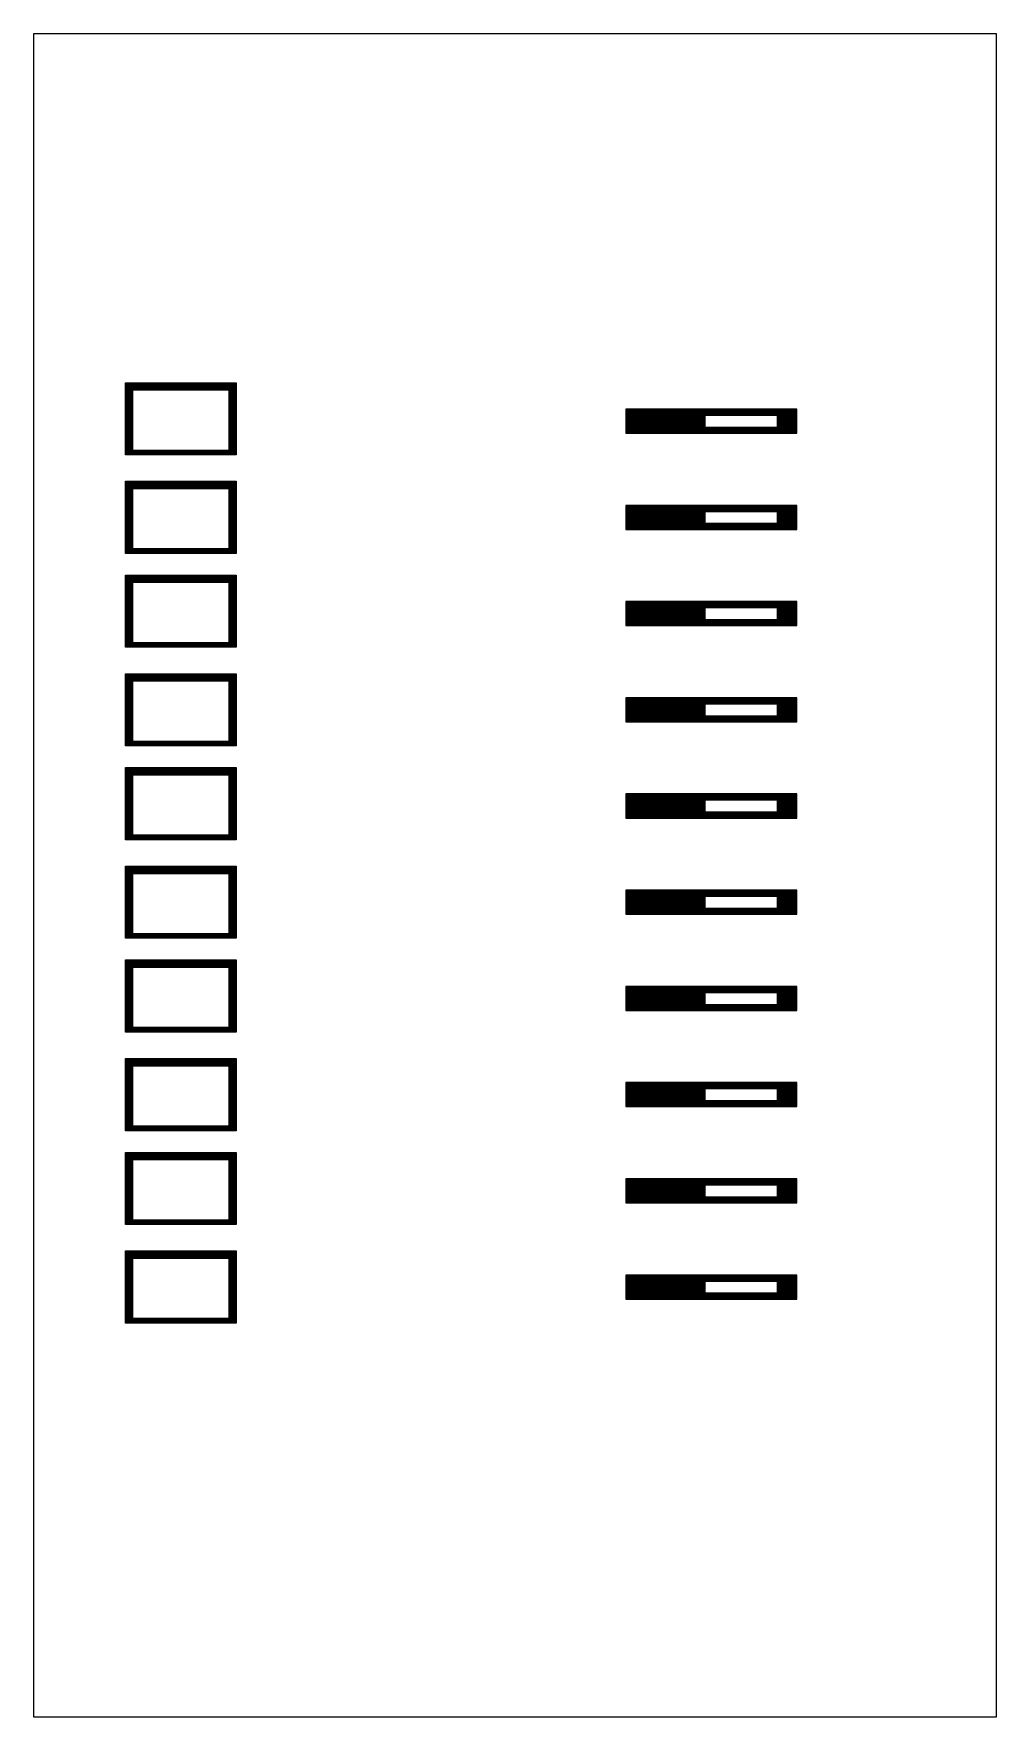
# Model space of a CAD drawing. Header units: millimetres. Extents: x 43.3 to 83.3, y 94.2 to 164.2.
import ezdxf

# ---------------------------------------------------------------- set-up
doc = ezdxf.new("R2010")
doc.units = ezdxf.units.MM
doc.layers.add('Adhesion Layer', color=52, linetype='Continuous')

msp = doc.modelspace()

# ---------------------------------------------------------------- linework, layer by layer
at = {"layer": 'Adhesion Layer', "linetype": 'Continuous', "lineweight": 0}
for p, q in [((43.292, 94.211), (43.292, 164.211)), ((43.292, 164.211), (83.292, 164.211)), ((83.292, 164.211), (83.292, 94.211)), ((83.292, 94.211), (43.292, 94.211))]:
    msp.add_line(p, q, dxfattribs=at)
at = {"layer": 'Adhesion Layer'}
for p, q in [((47.1, 146.7), (47.1, 149.7)), ((47.1, 149.7), (51.7, 149.7)), ((47.1, 149.65), (51.7, 149.65)), ((47.1, 149.6), (51.7, 149.6)), ((47.1, 149.55), (51.7, 149.55)), ((47.1, 149.5), (51.7, 149.5)), ((47.1, 149.45), (51.7, 149.45)), ((47.1, 149.4), (51.7, 149.4)), ((47.1, 149.35), (47.4, 149.35)), ((47.1, 149.3), (47.4, 149.3)), ((47.1, 149.25), (47.4, 149.25)), ((47.1, 149.2), (47.4, 149.2)), ((47.1, 149.15), (47.4, 149.15)), ((47.1, 149.1), (47.4, 149.1)), ((47.15, 149.7), (47.15, 146.7)), ((47.2, 149.7), (47.2, 146.7)), ((47.25, 149.7), (47.25, 146.7)), ((47.3, 149.7), (47.3, 146.7)), ((47.35, 149.7), (47.35, 146.7)), ((47.4, 149.7), (47.4, 146.7)), ((47.45, 149.7), (47.45, 149.4)), ((47.5, 149.7), (47.5, 149.4)), ((47.55, 149.7), (47.55, 149.4)), ((47.6, 149.7), (47.6, 149.4)), ((47.65, 149.7), (47.65, 149.4)), ((47.7, 149.7), (47.7, 149.4)), ((47.75, 149.7), (47.75, 149.4)), ((47.8, 149.7), (47.8, 149.4)), ((47.85, 149.7), (47.85, 149.4)), ((47.9, 149.7), (47.9, 149.4)), ((47.95, 149.7), (47.95, 149.4)), ((48, 149.7), (48, 149.4)), ((48.05, 149.7), (48.05, 149.4)), ((48.1, 149.7), (48.1, 149.4)), ((48.15, 149.7), (48.15, 149.4)), ((48.2, 149.7), (48.2, 149.4)), ((48.25, 149.7), (48.25, 149.4)), ((48.3, 149.7), (48.3, 149.4)), ((48.35, 149.7), (48.35, 149.4)), ((48.4, 149.7), (48.4, 149.4)), ((48.45, 149.7), (48.45, 149.4)), ((48.5, 149.7), (48.5, 149.4)), ((48.55, 149.7), (48.55, 149.4)), ((48.6, 149.7), (48.6, 149.4)), ((48.65, 149.7), (48.65, 149.4)), ((48.7, 149.7), (48.7, 149.4)), ((48.75, 149.7), (48.75, 149.4)), ((48.8, 149.7), (48.8, 149.4)), ((48.85, 149.7), (48.85, 149.4)), ((48.9, 149.7), (48.9, 149.4)), ((48.95, 149.7), (48.95, 149.4)), ((49, 149.7), (49, 149.4)), ((49.05, 149.7), (49.05, 149.4)), ((49.1, 149.7), (49.1, 149.4)), ((49.15, 149.7), (49.15, 149.4)), ((49.2, 149.7), (49.2, 149.4)), ((49.25, 149.7), (49.25, 149.4)), ((49.3, 149.7), (49.3, 149.4)), ((49.35, 149.7), (49.35, 149.4)), ((49.4, 149.7), (49.4, 149.4)), ((49.45, 149.7), (49.45, 149.4)), ((49.5, 149.7), (49.5, 149.4)), ((49.55, 149.7), (49.55, 149.4)), ((49.6, 149.7), (49.6, 149.4)), ((49.65, 149.7), (49.65, 149.4)), ((49.7, 149.7), (49.7, 149.4)), ((49.75, 149.7), (49.75, 149.4)), ((49.8, 149.7), (49.8, 149.4)), ((49.85, 149.7), (49.85, 149.4)), ((49.9, 149.7), (49.9, 149.4)), ((49.95, 149.7), (49.95, 149.4)), ((50, 149.7), (50, 149.4)), ((50.05, 149.7), (50.05, 149.4)), ((50.1, 149.7), (50.1, 149.4)), ((50.15, 149.7), (50.15, 149.4)), ((50.2, 149.7), (50.2, 149.4)), ((50.25, 149.7), (50.25, 149.4)), ((50.3, 149.7), (50.3, 149.4)), ((50.35, 149.7), (50.35, 149.4)), ((50.4, 149.7), (50.4, 149.4)), ((50.45, 149.7), (50.45, 149.4)), ((50.5, 149.7), (50.5, 149.4)), ((50.55, 149.7), (50.55, 149.4)), ((50.6, 149.7), (50.6, 149.4)), ((50.65, 149.7), (50.65, 149.4)), ((50.7, 149.7), (50.7, 149.4)), ((50.75, 149.7), (50.75, 149.4)), ((50.8, 149.7), (50.8, 149.4)), ((50.85, 149.7), (50.85, 149.4)), ((50.9, 149.7), (50.9, 149.4)), ((50.95, 149.7), (50.95, 149.4)), ((51, 149.7), (51, 149.4)), ((51.05, 149.7), (51.05, 149.4)), ((51.1, 149.7), (51.1, 149.4)), ((51.15, 149.7), (51.15, 149.4)), ((51.2, 149.7), (51.2, 149.4)), ((51.25, 149.7), (51.25, 149.4)), ((51.3, 149.7), (51.3, 149.4)), ((51.35, 149.7), (51.35, 149.4)), ((51.4, 149.7), (51.4, 146.7)), ((51.4, 149.35), (51.7, 149.35)), ((51.4, 149.3), (51.7, 149.3)), ((51.4, 149.25), (51.7, 149.25)), ((51.4, 149.2), (51.7, 149.2)), ((51.4, 149.15), (51.7, 149.15)), ((51.4, 149.1), (51.7, 149.1)), ((51.45, 149.7), (51.45, 146.7)), ((51.5, 149.7), (51.5, 146.7)), ((51.55, 149.7), (51.55, 146.7)), ((51.6, 149.7), (51.6, 146.7)), ((51.65, 149.7), (51.65, 146.7)), ((51.7, 149.7), (51.7, 146.7)), ((47.1, 149.05), (47.4, 149.05)), ((47.1, 149), (47.4, 149)), ((47.1, 148.95), (47.4, 148.95)), ((47.1, 148.9), (47.4, 148.9)), ((47.1, 148.85), (47.4, 148.85)), ((47.1, 148.8), (47.4, 148.8)), ((47.1, 148.75), (47.4, 148.75)), ((47.1, 148.7), (47.4, 148.7)), ((47.1, 148.65), (47.4, 148.65)), ((47.1, 148.6), (47.4, 148.6)), ((47.1, 148.55), (47.4, 148.55)), ((47.1, 148.5), (47.4, 148.5)), ((47.1, 148.45), (47.4, 148.45)), ((47.1, 148.4), (47.4, 148.4)), ((51.4, 149.05), (51.7, 149.05)), ((51.4, 149), (51.7, 149)), ((51.4, 148.95), (51.7, 148.95)), ((51.4, 148.9), (51.7, 148.9)), ((51.4, 148.85), (51.7, 148.85)), ((51.4, 148.8), (51.7, 148.8)), ((51.4, 148.75), (51.7, 148.75)), ((51.4, 148.7), (51.7, 148.7)), ((51.4, 148.65), (51.7, 148.65)), ((51.4, 148.6), (51.7, 148.6)), ((51.4, 148.55), (51.7, 148.55)), ((51.4, 148.5), (51.7, 148.5)), ((51.4, 148.45), (51.7, 148.45)), ((51.4, 148.4), (51.7, 148.4)), ((75, 148.6), (67.9, 148.6)), ((67.9, 148.6), (67.9, 147.6)), ((67.9, 148.55), (75, 148.55)), ((67.9, 148.5), (75, 148.5)), ((67.9, 148.45), (75, 148.45)), ((67.9, 148.4), (75, 148.4)), ((67.95, 147.6), (67.95, 148.6)), ((68, 147.6), (68, 148.6)), ((68.05, 147.6), (68.05, 148.6)), ((68.1, 147.6), (68.1, 148.6)), ((68.15, 147.6), (68.15, 148.6)), ((68.2, 147.6), (68.2, 148.6)), ((68.25, 147.6), (68.25, 148.6)), ((68.3, 147.6), (68.3, 148.6)), ((68.35, 147.6), (68.35, 148.6)), ((68.4, 147.6), (68.4, 148.6)), ((68.45, 147.6), (68.45, 148.6)), ((68.5, 147.6), (68.5, 148.6)), ((68.55, 147.6), (68.55, 148.6)), ((68.6, 147.6), (68.6, 148.6)), ((68.65, 147.6), (68.65, 148.6)), ((68.7, 147.6), (68.7, 148.6)), ((68.75, 147.6), (68.75, 148.6)), ((68.8, 147.6), (68.8, 148.6)), ((68.85, 147.6), (68.85, 148.6)), ((68.9, 147.6), (68.9, 148.6)), ((68.95, 147.6), (68.95, 148.6)), ((69, 147.6), (69, 148.6)), ((69.05, 147.6), (69.05, 148.6)), ((69.1, 147.6), (69.1, 148.6)), ((69.15, 147.6), (69.15, 148.6)), ((69.2, 147.6), (69.2, 148.6)), ((69.25, 147.6), (69.25, 148.6)), ((69.3, 147.6), (69.3, 148.6)), ((69.35, 147.6), (69.35, 148.6)), ((69.4, 147.6), (69.4, 148.6)), ((69.45, 147.6), (69.45, 148.6)), ((69.5, 147.6), (69.5, 148.6)), ((69.55, 147.6), (69.55, 148.6)), ((69.6, 147.6), (69.6, 148.6)), ((69.65, 147.6), (69.65, 148.6)), ((69.7, 147.6), (69.7, 148.6)), ((69.75, 147.6), (69.75, 148.6)), ((69.8, 147.6), (69.8, 148.6)), ((69.85, 147.6), (69.85, 148.6)), ((69.9, 147.6), (69.9, 148.6)), ((69.95, 147.6), (69.95, 148.6)), ((70, 147.6), (70, 148.6)), ((70.05, 147.6), (70.05, 148.6)), ((70.1, 147.6), (70.1, 148.6)), ((70.15, 147.6), (70.15, 148.6)), ((70.2, 147.6), (70.2, 148.6)), ((70.25, 147.6), (70.25, 148.6)), ((70.3, 147.6), (70.3, 148.6)), ((70.35, 147.6), (70.35, 148.6)), ((70.4, 147.6), (70.4, 148.6)), ((70.45, 147.6), (70.45, 148.6)), ((70.5, 147.6), (70.5, 148.6)), ((70.55, 147.6), (70.55, 148.6)), ((70.6, 147.6), (70.6, 148.6)), ((70.65, 147.6), (70.65, 148.6)), ((70.7, 147.6), (70.7, 148.6)), ((70.75, 147.6), (70.75, 148.6)), ((70.8, 147.6), (70.8, 148.6)), ((70.85, 147.6), (70.85, 148.6)), ((70.9, 147.6), (70.9, 148.6)), ((70.95, 147.6), (70.95, 148.6)), ((71, 147.6), (71, 148.6)), ((71.05, 147.6), (71.05, 148.6)), ((71.1, 147.6), (71.1, 148.6)), ((71.15, 147.6), (71.15, 148.6)), ((71.2, 147.6), (71.2, 148.6)), ((71.25, 148.333), (71.25, 148.6)), ((71.3, 148.333), (71.3, 148.6)), ((71.35, 148.333), (71.35, 148.6)), ((71.4, 148.333), (71.4, 148.6)), ((71.45, 148.333), (71.45, 148.6)), ((71.5, 148.333), (71.5, 148.6)), ((71.55, 148.333), (71.55, 148.6)), ((71.6, 148.333), (71.6, 148.6)), ((71.65, 148.333), (71.65, 148.6)), ((71.7, 148.333), (71.7, 148.6)), ((71.75, 148.333), (71.75, 148.6)), ((71.8, 148.333), (71.8, 148.6)), ((71.85, 148.333), (71.85, 148.6)), ((71.9, 148.333), (71.9, 148.6)), ((71.95, 148.333), (71.95, 148.6)), ((72, 148.333), (72, 148.6)), ((72.05, 148.333), (72.05, 148.6)), ((72.1, 148.333), (72.1, 148.6)), ((72.15, 148.333), (72.15, 148.6)), ((72.2, 148.333), (72.2, 148.6)), ((72.25, 148.333), (72.25, 148.6)), ((72.3, 148.333), (72.3, 148.6)), ((72.35, 148.333), (72.35, 148.6)), ((72.4, 148.333), (72.4, 148.6)), ((72.45, 148.333), (72.45, 148.6)), ((72.5, 148.333), (72.5, 148.6)), ((72.55, 148.333), (72.55, 148.6)), ((72.6, 148.333), (72.6, 148.6)), ((72.65, 148.333), (72.65, 148.6)), ((72.7, 148.333), (72.7, 148.6)), ((72.75, 148.333), (72.75, 148.6)), ((72.8, 148.333), (72.8, 148.6)), ((72.85, 148.333), (72.85, 148.6)), ((72.9, 148.333), (72.9, 148.6)), ((72.95, 148.333), (72.95, 148.6)), ((73, 148.333), (73, 148.6)), ((73.05, 148.333), (73.05, 148.6)), ((73.1, 148.333), (73.1, 148.6)), ((73.15, 148.333), (73.15, 148.6)), ((73.2, 148.333), (73.2, 148.6)), ((73.25, 148.333), (73.25, 148.6)), ((73.3, 148.333), (73.3, 148.6)), ((73.35, 148.333), (73.35, 148.6)), ((73.4, 148.333), (73.4, 148.6)), ((73.45, 148.333), (73.45, 148.6)), ((73.5, 148.333), (73.5, 148.6)), ((73.55, 148.333), (73.55, 148.6)), ((73.6, 148.333), (73.6, 148.6)), ((73.65, 148.333), (73.65, 148.6)), ((73.7, 148.333), (73.7, 148.6)), ((73.75, 148.333), (73.75, 148.6)), ((73.8, 148.333), (73.8, 148.6)), ((73.85, 148.333), (73.85, 148.6)), ((73.9, 148.333), (73.9, 148.6)), ((73.95, 148.333), (73.95, 148.6)), ((74, 148.333), (74, 148.6)), ((74.05, 148.333), (74.05, 148.6)), ((74.1, 148.333), (74.1, 148.6)), ((74.15, 148.333), (74.15, 148.6)), ((74.2, 147.6), (74.2, 148.6)), ((74.25, 147.6), (74.25, 148.6)), ((74.3, 147.6), (74.3, 148.6)), ((74.35, 147.6), (74.35, 148.6)), ((74.4, 147.6), (74.4, 148.6)), ((74.45, 147.6), (74.45, 148.6)), ((74.5, 147.6), (74.5, 148.6)), ((74.55, 147.6), (74.55, 148.6)), ((74.6, 147.6), (74.6, 148.6)), ((74.65, 147.6), (74.65, 148.6)), ((74.7, 147.6), (74.7, 148.6)), ((74.75, 147.6), (74.75, 148.6)), ((74.8, 147.6), (74.8, 148.6)), ((74.85, 147.6), (74.85, 148.6)), ((74.9, 147.6), (74.9, 148.6)), ((74.95, 147.6), (74.95, 148.6)), ((75, 147.6), (75, 148.6)), ((47.1, 148.35), (47.4, 148.35)), ((47.1, 148.3), (47.4, 148.3)), ((47.1, 148.25), (47.4, 148.25)), ((47.1, 148.2), (47.4, 148.2)), ((47.1, 148.15), (47.4, 148.15)), ((47.1, 148.1), (47.4, 148.1)), ((47.1, 148.05), (47.4, 148.05)), ((47.1, 148), (47.4, 148)), ((47.1, 147.95), (47.4, 147.95)), ((47.1, 147.9), (47.4, 147.9)), ((47.1, 147.85), (47.4, 147.85)), ((47.1, 147.8), (47.4, 147.8)), ((47.1, 147.75), (47.4, 147.75)), ((47.1, 147.7), (47.4, 147.7)), ((51.4, 148.35), (51.7, 148.35)), ((51.4, 148.3), (51.7, 148.3)), ((51.4, 148.25), (51.7, 148.25)), ((51.4, 148.2), (51.7, 148.2)), ((51.4, 148.15), (51.7, 148.15)), ((51.4, 148.1), (51.7, 148.1)), ((51.4, 148.05), (51.7, 148.05)), ((51.4, 148), (51.7, 148)), ((51.4, 147.95), (51.7, 147.95)), ((51.4, 147.9), (51.7, 147.9)), ((51.4, 147.85), (51.7, 147.85)), ((51.4, 147.8), (51.7, 147.8)), ((51.4, 147.75), (51.7, 147.75)), ((51.4, 147.7), (51.7, 147.7)), ((67.9, 148.35), (75, 148.35)), ((67.9, 148.3), (71.2, 148.3)), ((67.9, 148.25), (71.2, 148.25)), ((67.9, 148.2), (71.2, 148.2)), ((67.9, 148.15), (71.2, 148.15)), ((67.9, 148.1), (71.2, 148.1)), ((67.9, 148.05), (71.2, 148.05)), ((67.9, 148), (71.2, 148)), ((67.9, 147.95), (71.2, 147.95)), ((67.9, 147.9), (71.2, 147.9)), ((67.9, 147.85), (75, 147.85)), ((67.9, 147.8), (75, 147.8)), ((67.9, 147.75), (75, 147.75)), ((67.9, 147.7), (75, 147.7)), ((71.25, 147.6), (71.25, 147.867)), ((71.3, 147.6), (71.3, 147.867)), ((71.35, 147.6), (71.35, 147.867)), ((71.4, 147.6), (71.4, 147.867)), ((71.45, 147.6), (71.45, 147.867)), ((71.5, 147.6), (71.5, 147.867)), ((71.55, 147.6), (71.55, 147.867)), ((71.6, 147.6), (71.6, 147.867)), ((71.65, 147.6), (71.65, 147.867)), ((71.7, 147.6), (71.7, 147.867)), ((71.75, 147.6), (71.75, 147.867)), ((71.8, 147.6), (71.8, 147.867)), ((71.85, 147.6), (71.85, 147.867)), ((71.9, 147.6), (71.9, 147.867)), ((71.95, 147.6), (71.95, 147.867)), ((72, 147.6), (72, 147.867)), ((72.05, 147.6), (72.05, 147.867)), ((72.1, 147.6), (72.1, 147.867)), ((72.15, 147.6), (72.15, 147.867)), ((72.2, 147.6), (72.2, 147.867)), ((72.25, 147.6), (72.25, 147.867)), ((72.3, 147.6), (72.3, 147.867)), ((72.35, 147.6), (72.35, 147.867)), ((72.4, 147.6), (72.4, 147.867)), ((72.45, 147.6), (72.45, 147.867)), ((72.5, 147.6), (72.5, 147.867)), ((72.55, 147.6), (72.55, 147.867)), ((72.6, 147.6), (72.6, 147.867)), ((72.65, 147.6), (72.65, 147.867)), ((72.7, 147.6), (72.7, 147.867)), ((72.75, 147.6), (72.75, 147.867)), ((72.8, 147.6), (72.8, 147.867)), ((72.85, 147.6), (72.85, 147.867)), ((72.9, 147.6), (72.9, 147.867)), ((72.95, 147.6), (72.95, 147.867)), ((73, 147.6), (73, 147.867)), ((73.05, 147.6), (73.05, 147.867)), ((73.1, 147.6), (73.1, 147.867)), ((73.15, 147.6), (73.15, 147.867)), ((73.2, 147.6), (73.2, 147.867)), ((73.25, 147.6), (73.25, 147.867)), ((73.3, 147.6), (73.3, 147.867)), ((73.35, 147.6), (73.35, 147.867)), ((73.4, 147.6), (73.4, 147.867)), ((73.45, 147.6), (73.45, 147.867)), ((73.5, 147.6), (73.5, 147.867)), ((73.55, 147.6), (73.55, 147.867)), ((73.6, 147.6), (73.6, 147.867)), ((73.65, 147.6), (73.65, 147.867)), ((73.7, 147.6), (73.7, 147.867)), ((73.75, 147.6), (73.75, 147.867)), ((73.8, 147.6), (73.8, 147.867)), ((73.85, 147.6), (73.85, 147.867)), ((73.9, 147.6), (73.9, 147.867)), ((73.95, 147.6), (73.95, 147.867)), ((74, 147.6), (74, 147.867)), ((74.05, 147.6), (74.05, 147.867)), ((74.1, 147.6), (74.1, 147.867)), ((74.15, 147.6), (74.15, 147.867)), ((74.2, 148.3), (75, 148.3)), ((74.2, 148.25), (75, 148.25)), ((74.2, 148.2), (75, 148.2)), ((74.2, 148.15), (75, 148.15)), ((74.2, 148.1), (75, 148.1)), ((74.2, 148.05), (75, 148.05)), ((74.2, 148), (75, 148)), ((74.2, 147.95), (75, 147.95)), ((74.2, 147.9), (75, 147.9)), ((47.1, 147.65), (47.4, 147.65)), ((47.1, 147.6), (47.4, 147.6)), ((47.1, 147.55), (47.4, 147.55)), ((47.1, 147.5), (47.4, 147.5)), ((47.1, 147.45), (47.4, 147.45)), ((47.1, 147.4), (47.4, 147.4)), ((47.1, 147.35), (47.4, 147.35)), ((47.1, 147.3), (47.4, 147.3)), ((47.1, 147.25), (47.4, 147.25)), ((47.1, 147.2), (47.4, 147.2)), ((47.1, 147.15), (47.4, 147.15)), ((47.1, 147.1), (47.4, 147.1)), ((47.1, 147.05), (47.4, 147.05)), ((47.1, 147), (47.4, 147)), ((51.4, 147.65), (51.7, 147.65)), ((51.4, 147.6), (51.7, 147.6)), ((51.4, 147.55), (51.7, 147.55)), ((51.4, 147.5), (51.7, 147.5)), ((51.4, 147.45), (51.7, 147.45)), ((51.4, 147.4), (51.7, 147.4)), ((51.4, 147.35), (51.7, 147.35)), ((51.4, 147.3), (51.7, 147.3)), ((51.4, 147.25), (51.7, 147.25)), ((51.4, 147.2), (51.7, 147.2)), ((51.4, 147.15), (51.7, 147.15)), ((51.4, 147.1), (51.7, 147.1)), ((51.4, 147.05), (51.7, 147.05)), ((51.4, 147), (51.7, 147)), ((67.9, 147.65), (75, 147.65)), ((67.9, 147.6), (75, 147.6)), ((47.1, 146.95), (47.4, 146.95)), ((47.1, 146.9), (51.7, 146.9)), ((47.1, 146.85), (51.7, 146.85)), ((47.1, 146.8), (51.7, 146.8)), ((47.1, 146.75), (51.7, 146.75)), ((51.7, 146.7), (47.1, 146.7)), ((47.45, 146.9), (47.45, 146.7)), ((47.5, 146.9), (47.5, 146.7)), ((47.55, 146.9), (47.55, 146.7)), ((47.6, 146.9), (47.6, 146.7)), ((47.65, 146.9), (47.65, 146.7)), ((47.7, 146.9), (47.7, 146.7)), ((47.75, 146.9), (47.75, 146.7)), ((47.8, 146.9), (47.8, 146.7)), ((47.85, 146.9), (47.85, 146.7)), ((47.9, 146.9), (47.9, 146.7)), ((47.95, 146.9), (47.95, 146.7)), ((48, 146.9), (48, 146.7)), ((48.05, 146.9), (48.05, 146.7)), ((48.1, 146.9), (48.1, 146.7)), ((48.15, 146.9), (48.15, 146.7)), ((48.2, 146.9), (48.2, 146.7)), ((48.25, 146.9), (48.25, 146.7)), ((48.3, 146.9), (48.3, 146.7)), ((48.35, 146.9), (48.35, 146.7)), ((48.4, 146.9), (48.4, 146.7)), ((48.45, 146.9), (48.45, 146.7)), ((48.5, 146.9), (48.5, 146.7)), ((48.55, 146.9), (48.55, 146.7)), ((48.6, 146.9), (48.6, 146.7)), ((48.65, 146.9), (48.65, 146.7)), ((48.7, 146.9), (48.7, 146.7)), ((48.75, 146.9), (48.75, 146.7)), ((48.8, 146.9), (48.8, 146.7)), ((48.85, 146.9), (48.85, 146.7)), ((48.9, 146.9), (48.9, 146.7)), ((48.95, 146.9), (48.95, 146.7)), ((49, 146.9), (49, 146.7)), ((49.05, 146.9), (49.05, 146.7)), ((49.1, 146.9), (49.1, 146.7)), ((49.15, 146.9), (49.15, 146.7)), ((49.2, 146.9), (49.2, 146.7)), ((49.25, 146.9), (49.25, 146.7)), ((49.3, 146.9), (49.3, 146.7)), ((49.35, 146.9), (49.35, 146.7)), ((49.4, 146.9), (49.4, 146.7)), ((49.45, 146.9), (49.45, 146.7)), ((49.5, 146.9), (49.5, 146.7)), ((49.55, 146.9), (49.55, 146.7)), ((49.6, 146.9), (49.6, 146.7)), ((49.65, 146.9), (49.65, 146.7)), ((49.7, 146.9), (49.7, 146.7)), ((49.75, 146.9), (49.75, 146.7)), ((49.8, 146.9), (49.8, 146.7)), ((49.85, 146.9), (49.85, 146.7)), ((49.9, 146.9), (49.9, 146.7)), ((49.95, 146.9), (49.95, 146.7)), ((50, 146.9), (50, 146.7)), ((50.05, 146.9), (50.05, 146.7)), ((50.1, 146.9), (50.1, 146.7)), ((50.15, 146.9), (50.15, 146.7)), ((50.2, 146.9), (50.2, 146.7)), ((50.25, 146.9), (50.25, 146.7)), ((50.3, 146.9), (50.3, 146.7)), ((50.35, 146.9), (50.35, 146.7)), ((50.4, 146.9), (50.4, 146.7)), ((50.45, 146.9), (50.45, 146.7)), ((50.5, 146.9), (50.5, 146.7)), ((50.55, 146.9), (50.55, 146.7)), ((50.6, 146.9), (50.6, 146.7)), ((50.65, 146.9), (50.65, 146.7)), ((50.7, 146.9), (50.7, 146.7)), ((50.75, 146.9), (50.75, 146.7)), ((50.8, 146.9), (50.8, 146.7)), ((50.85, 146.9), (50.85, 146.7)), ((50.9, 146.9), (50.9, 146.7)), ((50.95, 146.9), (50.95, 146.7)), ((51, 146.9), (51, 146.7)), ((51.05, 146.9), (51.05, 146.7)), ((51.1, 146.9), (51.1, 146.7)), ((51.15, 146.9), (51.15, 146.7)), ((51.2, 146.9), (51.2, 146.7)), ((51.25, 146.9), (51.25, 146.7)), ((51.3, 146.9), (51.3, 146.7)), ((51.35, 146.9), (51.35, 146.7)), ((51.4, 146.95), (51.7, 146.95)), ((47.1, 142.6), (47.1, 145.6)), ((47.1, 145.6), (51.7, 145.6)), ((47.1, 145.55), (51.7, 145.55)), ((47.1, 145.5), (51.7, 145.5)), ((47.1, 145.45), (51.7, 145.45)), ((47.1, 145.4), (51.7, 145.4)), ((47.1, 145.35), (51.7, 145.35)), ((47.1, 145.3), (51.7, 145.3)), ((47.1, 145.25), (47.4, 145.25)), ((47.1, 145.2), (47.4, 145.2)), ((47.1, 145.15), (47.4, 145.15)), ((47.1, 145.1), (47.4, 145.1)), ((47.1, 145.05), (47.4, 145.05)), ((47.1, 145), (47.4, 145)), ((47.1, 144.95), (47.4, 144.95)), ((47.15, 145.6), (47.15, 142.6)), ((47.2, 145.6), (47.2, 142.6)), ((47.25, 145.6), (47.25, 142.6)), ((47.3, 145.6), (47.3, 142.6)), ((47.35, 145.6), (47.35, 142.6)), ((47.4, 145.6), (47.4, 142.6)), ((47.45, 145.6), (47.45, 145.3)), ((47.5, 145.6), (47.5, 145.3)), ((47.55, 145.6), (47.55, 145.3)), ((47.6, 145.6), (47.6, 145.3)), ((47.65, 145.6), (47.65, 145.3)), ((47.7, 145.6), (47.7, 145.3)), ((47.75, 145.6), (47.75, 145.3)), ((47.8, 145.6), (47.8, 145.3)), ((47.85, 145.6), (47.85, 145.3)), ((47.9, 145.6), (47.9, 145.3)), ((47.95, 145.6), (47.95, 145.3)), ((48, 145.6), (48, 145.3)), ((48.05, 145.6), (48.05, 145.3)), ((48.1, 145.6), (48.1, 145.3)), ((48.15, 145.6), (48.15, 145.3)), ((48.2, 145.6), (48.2, 145.3)), ((48.25, 145.6), (48.25, 145.3)), ((48.3, 145.6), (48.3, 145.3)), ((48.35, 145.6), (48.35, 145.3)), ((48.4, 145.6), (48.4, 145.3)), ((48.45, 145.6), (48.45, 145.3)), ((48.5, 145.6), (48.5, 145.3)), ((48.55, 145.6), (48.55, 145.3)), ((48.6, 145.6), (48.6, 145.3)), ((48.65, 145.6), (48.65, 145.3)), ((48.7, 145.6), (48.7, 145.3)), ((48.75, 145.6), (48.75, 145.3)), ((48.8, 145.6), (48.8, 145.3)), ((48.85, 145.6), (48.85, 145.3)), ((48.9, 145.6), (48.9, 145.3)), ((48.95, 145.6), (48.95, 145.3)), ((49, 145.6), (49, 145.3)), ((49.05, 145.6), (49.05, 145.3)), ((49.1, 145.6), (49.1, 145.3)), ((49.15, 145.6), (49.15, 145.3)), ((49.2, 145.6), (49.2, 145.3)), ((49.25, 145.6), (49.25, 145.3)), ((49.3, 145.6), (49.3, 145.3)), ((49.35, 145.6), (49.35, 145.3)), ((49.4, 145.6), (49.4, 145.3)), ((49.45, 145.6), (49.45, 145.3)), ((49.5, 145.6), (49.5, 145.3)), ((49.55, 145.6), (49.55, 145.3)), ((49.6, 145.6), (49.6, 145.3)), ((49.65, 145.6), (49.65, 145.3)), ((49.7, 145.6), (49.7, 145.3)), ((49.75, 145.6), (49.75, 145.3)), ((49.8, 145.6), (49.8, 145.3)), ((49.85, 145.6), (49.85, 145.3)), ((49.9, 145.6), (49.9, 145.3)), ((49.95, 145.6), (49.95, 145.3)), ((50, 145.6), (50, 145.3)), ((50.05, 145.6), (50.05, 145.3)), ((50.1, 145.6), (50.1, 145.3)), ((50.15, 145.6), (50.15, 145.3)), ((50.2, 145.6), (50.2, 145.3)), ((50.25, 145.6), (50.25, 145.3)), ((50.3, 145.6), (50.3, 145.3)), ((50.35, 145.6), (50.35, 145.3)), ((50.4, 145.6), (50.4, 145.3)), ((50.45, 145.6), (50.45, 145.3)), ((50.5, 145.6), (50.5, 145.3)), ((50.55, 145.6), (50.55, 145.3)), ((50.6, 145.6), (50.6, 145.3)), ((50.65, 145.6), (50.65, 145.3)), ((50.7, 145.6), (50.7, 145.3)), ((50.75, 145.6), (50.75, 145.3)), ((50.8, 145.6), (50.8, 145.3)), ((50.85, 145.6), (50.85, 145.3)), ((50.9, 145.6), (50.9, 145.3)), ((50.95, 145.6), (50.95, 145.3)), ((51, 145.6), (51, 145.3)), ((51.05, 145.6), (51.05, 145.3)), ((51.1, 145.6), (51.1, 145.3)), ((51.15, 145.6), (51.15, 145.3)), ((51.2, 145.6), (51.2, 145.3)), ((51.25, 145.6), (51.25, 145.3)), ((51.3, 145.6), (51.3, 145.3)), ((51.35, 145.6), (51.35, 145.3)), ((51.4, 145.6), (51.4, 142.6)), ((51.4, 145.25), (51.7, 145.25)), ((51.4, 145.2), (51.7, 145.2)), ((51.4, 145.15), (51.7, 145.15)), ((51.4, 145.1), (51.7, 145.1)), ((51.4, 145.05), (51.7, 145.05)), ((51.4, 145), (51.7, 145)), ((51.4, 144.95), (51.7, 144.95)), ((51.45, 145.6), (51.45, 142.6)), ((51.5, 145.6), (51.5, 142.6)), ((51.55, 145.6), (51.55, 142.6)), ((51.6, 145.6), (51.6, 142.6)), ((51.65, 145.6), (51.65, 142.6)), ((51.7, 145.6), (51.7, 142.6)), ((47.1, 144.9), (47.4, 144.9)), ((47.1, 144.85), (47.4, 144.85)), ((47.1, 144.8), (47.4, 144.8)), ((47.1, 144.75), (47.4, 144.75)), ((47.1, 144.7), (47.4, 144.7)), ((47.1, 144.65), (47.4, 144.65)), ((47.1, 144.6), (47.4, 144.6)), ((47.1, 144.55), (47.4, 144.55)), ((47.1, 144.5), (47.4, 144.5)), ((47.1, 144.45), (47.4, 144.45)), ((47.1, 144.4), (47.4, 144.4)), ((47.1, 144.35), (47.4, 144.35)), ((47.1, 144.3), (47.4, 144.3)), ((47.1, 144.25), (47.4, 144.25)), ((51.4, 144.9), (51.7, 144.9)), ((51.4, 144.85), (51.7, 144.85)), ((51.4, 144.8), (51.7, 144.8)), ((51.4, 144.75), (51.7, 144.75)), ((51.4, 144.7), (51.7, 144.7)), ((51.4, 144.65), (51.7, 144.65)), ((51.4, 144.6), (51.7, 144.6)), ((51.4, 144.55), (51.7, 144.55)), ((51.4, 144.5), (51.7, 144.5)), ((51.4, 144.45), (51.7, 144.45)), ((51.4, 144.4), (51.7, 144.4)), ((51.4, 144.35), (51.7, 144.35)), ((51.4, 144.3), (51.7, 144.3)), ((51.4, 144.25), (51.7, 144.25)), ((75, 144.6), (67.9, 144.6)), ((67.9, 144.6), (67.9, 143.6)), ((67.9, 144.55), (75, 144.55)), ((67.9, 144.5), (75, 144.5)), ((67.9, 144.45), (75, 144.45)), ((67.9, 144.4), (75, 144.4)), ((67.9, 144.35), (75, 144.35)), ((67.9, 144.3), (71.2, 144.3)), ((67.9, 144.25), (71.2, 144.25)), ((67.95, 143.6), (67.95, 144.6)), ((68, 143.6), (68, 144.6)), ((68.05, 143.6), (68.05, 144.6)), ((68.1, 143.6), (68.1, 144.6)), ((68.15, 143.6), (68.15, 144.6)), ((68.2, 143.6), (68.2, 144.6)), ((68.25, 143.6), (68.25, 144.6)), ((68.3, 143.6), (68.3, 144.6)), ((68.35, 143.6), (68.35, 144.6)), ((68.4, 143.6), (68.4, 144.6)), ((68.45, 143.6), (68.45, 144.6)), ((68.5, 143.6), (68.5, 144.6)), ((68.55, 143.6), (68.55, 144.6)), ((68.6, 143.6), (68.6, 144.6)), ((68.65, 143.6), (68.65, 144.6)), ((68.7, 143.6), (68.7, 144.6)), ((68.75, 143.6), (68.75, 144.6)), ((68.8, 143.6), (68.8, 144.6)), ((68.85, 143.6), (68.85, 144.6)), ((68.9, 143.6), (68.9, 144.6)), ((68.95, 143.6), (68.95, 144.6)), ((69, 143.6), (69, 144.6)), ((69.05, 143.6), (69.05, 144.6)), ((69.1, 143.6), (69.1, 144.6)), ((69.15, 143.6), (69.15, 144.6)), ((69.2, 143.6), (69.2, 144.6)), ((69.25, 143.6), (69.25, 144.6)), ((69.3, 143.6), (69.3, 144.6)), ((69.35, 143.6), (69.35, 144.6)), ((69.4, 143.6), (69.4, 144.6)), ((69.45, 143.6), (69.45, 144.6)), ((69.5, 143.6), (69.5, 144.6)), ((69.55, 143.6), (69.55, 144.6)), ((69.6, 143.6), (69.6, 144.6)), ((69.65, 143.6), (69.65, 144.6)), ((69.7, 143.6), (69.7, 144.6)), ((69.75, 143.6), (69.75, 144.6)), ((69.8, 143.6), (69.8, 144.6)), ((69.85, 143.6), (69.85, 144.6)), ((69.9, 143.6), (69.9, 144.6)), ((69.95, 143.6), (69.95, 144.6)), ((70, 143.6), (70, 144.6)), ((70.05, 143.6), (70.05, 144.6)), ((70.1, 143.6), (70.1, 144.6)), ((70.15, 143.6), (70.15, 144.6)), ((70.2, 143.6), (70.2, 144.6)), ((70.25, 143.6), (70.25, 144.6)), ((70.3, 143.6), (70.3, 144.6)), ((70.35, 143.6), (70.35, 144.6)), ((70.4, 143.6), (70.4, 144.6)), ((70.45, 143.6), (70.45, 144.6)), ((70.5, 143.6), (70.5, 144.6)), ((70.55, 143.6), (70.55, 144.6)), ((70.6, 143.6), (70.6, 144.6)), ((70.65, 143.6), (70.65, 144.6)), ((70.7, 143.6), (70.7, 144.6)), ((70.75, 143.6), (70.75, 144.6)), ((70.8, 143.6), (70.8, 144.6)), ((70.85, 143.6), (70.85, 144.6)), ((70.9, 143.6), (70.9, 144.6)), ((70.95, 143.6), (70.95, 144.6)), ((71, 143.6), (71, 144.6)), ((71.05, 143.6), (71.05, 144.6)), ((71.1, 143.6), (71.1, 144.6)), ((71.15, 143.6), (71.15, 144.6)), ((71.2, 143.6), (71.2, 144.6)), ((71.25, 144.333), (71.25, 144.6)), ((71.3, 144.333), (71.3, 144.6)), ((71.35, 144.333), (71.35, 144.6)), ((71.4, 144.333), (71.4, 144.6)), ((71.45, 144.333), (71.45, 144.6)), ((71.5, 144.333), (71.5, 144.6)), ((71.55, 144.333), (71.55, 144.6)), ((71.6, 144.333), (71.6, 144.6)), ((71.65, 144.333), (71.65, 144.6)), ((71.7, 144.333), (71.7, 144.6)), ((71.75, 144.333), (71.75, 144.6)), ((71.8, 144.333), (71.8, 144.6)), ((71.85, 144.333), (71.85, 144.6)), ((71.9, 144.333), (71.9, 144.6)), ((71.95, 144.333), (71.95, 144.6)), ((72, 144.333), (72, 144.6)), ((72.05, 144.333), (72.05, 144.6)), ((72.1, 144.333), (72.1, 144.6)), ((72.15, 144.333), (72.15, 144.6)), ((72.2, 144.333), (72.2, 144.6)), ((72.25, 144.333), (72.25, 144.6)), ((72.3, 144.333), (72.3, 144.6)), ((72.35, 144.333), (72.35, 144.6)), ((72.4, 144.333), (72.4, 144.6)), ((72.45, 144.333), (72.45, 144.6)), ((72.5, 144.333), (72.5, 144.6)), ((72.55, 144.333), (72.55, 144.6)), ((72.6, 144.333), (72.6, 144.6)), ((72.65, 144.333), (72.65, 144.6)), ((72.7, 144.333), (72.7, 144.6)), ((72.75, 144.333), (72.75, 144.6)), ((72.8, 144.333), (72.8, 144.6)), ((72.85, 144.333), (72.85, 144.6)), ((72.9, 144.333), (72.9, 144.6)), ((72.95, 144.333), (72.95, 144.6)), ((73, 144.333), (73, 144.6)), ((73.05, 144.333), (73.05, 144.6)), ((73.1, 144.333), (73.1, 144.6)), ((73.15, 144.333), (73.15, 144.6)), ((73.2, 144.333), (73.2, 144.6)), ((73.25, 144.333), (73.25, 144.6)), ((73.3, 144.333), (73.3, 144.6)), ((73.35, 144.333), (73.35, 144.6)), ((73.4, 144.333), (73.4, 144.6)), ((73.45, 144.333), (73.45, 144.6)), ((73.5, 144.333), (73.5, 144.6)), ((73.55, 144.333), (73.55, 144.6)), ((73.6, 144.333), (73.6, 144.6)), ((73.65, 144.333), (73.65, 144.6)), ((73.7, 144.333), (73.7, 144.6)), ((73.75, 144.333), (73.75, 144.6)), ((73.8, 144.333), (73.8, 144.6)), ((73.85, 144.333), (73.85, 144.6)), ((73.9, 144.333), (73.9, 144.6)), ((73.95, 144.333), (73.95, 144.6)), ((74, 144.333), (74, 144.6)), ((74.05, 144.333), (74.05, 144.6)), ((74.1, 144.333), (74.1, 144.6)), ((74.15, 144.333), (74.15, 144.6)), ((74.2, 143.6), (74.2, 144.6)), ((74.2, 144.3), (75, 144.3)), ((74.2, 144.25), (75, 144.25)), ((74.25, 143.6), (74.25, 144.6)), ((74.3, 143.6), (74.3, 144.6)), ((74.35, 143.6), (74.35, 144.6)), ((74.4, 143.6), (74.4, 144.6)), ((74.45, 143.6), (74.45, 144.6)), ((74.5, 143.6), (74.5, 144.6)), ((74.55, 143.6), (74.55, 144.6)), ((74.6, 143.6), (74.6, 144.6)), ((74.65, 143.6), (74.65, 144.6)), ((74.7, 143.6), (74.7, 144.6)), ((74.75, 143.6), (74.75, 144.6)), ((74.8, 143.6), (74.8, 144.6)), ((74.85, 143.6), (74.85, 144.6)), ((74.9, 143.6), (74.9, 144.6)), ((74.95, 143.6), (74.95, 144.6)), ((75, 143.6), (75, 144.6)), ((47.1, 144.2), (47.4, 144.2)), ((47.1, 144.15), (47.4, 144.15)), ((47.1, 144.1), (47.4, 144.1)), ((47.1, 144.05), (47.4, 144.05)), ((47.1, 144), (47.4, 144)), ((47.1, 143.95), (47.4, 143.95)), ((47.1, 143.9), (47.4, 143.9)), ((47.1, 143.85), (47.4, 143.85)), ((47.1, 143.8), (47.4, 143.8)), ((47.1, 143.75), (47.4, 143.75)), ((47.1, 143.7), (47.4, 143.7)), ((47.1, 143.65), (47.4, 143.65)), ((47.1, 143.6), (47.4, 143.6)), ((47.1, 143.55), (47.4, 143.55)), ((51.4, 144.2), (51.7, 144.2)), ((51.4, 144.15), (51.7, 144.15)), ((51.4, 144.1), (51.7, 144.1)), ((51.4, 144.05), (51.7, 144.05)), ((51.4, 144), (51.7, 144)), ((51.4, 143.95), (51.7, 143.95)), ((51.4, 143.9), (51.7, 143.9)), ((51.4, 143.85), (51.7, 143.85)), ((51.4, 143.8), (51.7, 143.8)), ((51.4, 143.75), (51.7, 143.75)), ((51.4, 143.7), (51.7, 143.7)), ((51.4, 143.65), (51.7, 143.65)), ((51.4, 143.6), (51.7, 143.6)), ((51.4, 143.55), (51.7, 143.55)), ((67.9, 144.2), (71.2, 144.2)), ((67.9, 144.15), (71.2, 144.15)), ((67.9, 144.1), (71.2, 144.1)), ((67.9, 144.05), (71.2, 144.05)), ((67.9, 144), (71.2, 144)), ((67.9, 143.95), (71.2, 143.95)), ((67.9, 143.9), (71.2, 143.9)), ((67.9, 143.85), (75, 143.85)), ((67.9, 143.8), (75, 143.8)), ((67.9, 143.75), (75, 143.75)), ((67.9, 143.7), (75, 143.7)), ((67.9, 143.65), (75, 143.65)), ((67.9, 143.6), (75, 143.6)), ((71.25, 143.6), (71.25, 143.867)), ((71.3, 143.6), (71.3, 143.867)), ((71.35, 143.6), (71.35, 143.867)), ((71.4, 143.6), (71.4, 143.867)), ((71.45, 143.6), (71.45, 143.867)), ((71.5, 143.6), (71.5, 143.867)), ((71.55, 143.6), (71.55, 143.867)), ((71.6, 143.6), (71.6, 143.867)), ((71.65, 143.6), (71.65, 143.867)), ((71.7, 143.6), (71.7, 143.867)), ((71.75, 143.6), (71.75, 143.867)), ((71.8, 143.6), (71.8, 143.867)), ((71.85, 143.6), (71.85, 143.867)), ((71.9, 143.6), (71.9, 143.867)), ((71.95, 143.6), (71.95, 143.867)), ((72, 143.6), (72, 143.867)), ((72.05, 143.6), (72.05, 143.867)), ((72.1, 143.6), (72.1, 143.867)), ((72.15, 143.6), (72.15, 143.867)), ((72.2, 143.6), (72.2, 143.867)), ((72.25, 143.6), (72.25, 143.867)), ((72.3, 143.6), (72.3, 143.867)), ((72.35, 143.6), (72.35, 143.867)), ((72.4, 143.6), (72.4, 143.867)), ((72.45, 143.6), (72.45, 143.867)), ((72.5, 143.6), (72.5, 143.867)), ((72.55, 143.6), (72.55, 143.867)), ((72.6, 143.6), (72.6, 143.867)), ((72.65, 143.6), (72.65, 143.867)), ((72.7, 143.6), (72.7, 143.867)), ((72.75, 143.6), (72.75, 143.867)), ((72.8, 143.6), (72.8, 143.867)), ((72.85, 143.6), (72.85, 143.867)), ((72.9, 143.6), (72.9, 143.867)), ((72.95, 143.6), (72.95, 143.867)), ((73, 143.6), (73, 143.867)), ((73.05, 143.6), (73.05, 143.867)), ((73.1, 143.6), (73.1, 143.867)), ((73.15, 143.6), (73.15, 143.867)), ((73.2, 143.6), (73.2, 143.867)), ((73.25, 143.6), (73.25, 143.867)), ((73.3, 143.6), (73.3, 143.867)), ((73.35, 143.6), (73.35, 143.867)), ((73.4, 143.6), (73.4, 143.867)), ((73.45, 143.6), (73.45, 143.867)), ((73.5, 143.6), (73.5, 143.867)), ((73.55, 143.6), (73.55, 143.867)), ((73.6, 143.6), (73.6, 143.867)), ((73.65, 143.6), (73.65, 143.867)), ((73.7, 143.6), (73.7, 143.867)), ((73.75, 143.6), (73.75, 143.867)), ((73.8, 143.6), (73.8, 143.867)), ((73.85, 143.6), (73.85, 143.867)), ((73.9, 143.6), (73.9, 143.867)), ((73.95, 143.6), (73.95, 143.867)), ((74, 143.6), (74, 143.867)), ((74.05, 143.6), (74.05, 143.867)), ((74.1, 143.6), (74.1, 143.867)), ((74.15, 143.6), (74.15, 143.867)), ((74.2, 144.2), (75, 144.2)), ((74.2, 144.15), (75, 144.15)), ((74.2, 144.1), (75, 144.1)), ((74.2, 144.05), (75, 144.05)), ((74.2, 144), (75, 144)), ((74.2, 143.95), (75, 143.95)), ((74.2, 143.9), (75, 143.9)), ((47.1, 143.5), (47.4, 143.5)), ((47.1, 143.45), (47.4, 143.45)), ((47.1, 143.4), (47.4, 143.4)), ((47.1, 143.35), (47.4, 143.35)), ((47.1, 143.3), (47.4, 143.3)), ((47.1, 143.25), (47.4, 143.25)), ((47.1, 143.2), (47.4, 143.2)), ((47.1, 143.15), (47.4, 143.15)), ((47.1, 143.1), (47.4, 143.1)), ((47.1, 143.05), (47.4, 143.05)), ((47.1, 143), (47.4, 143)), ((47.1, 142.95), (47.4, 142.95)), ((47.1, 142.9), (47.4, 142.9)), ((47.1, 142.85), (47.4, 142.85)), ((51.4, 143.5), (51.7, 143.5)), ((51.4, 143.45), (51.7, 143.45)), ((51.4, 143.4), (51.7, 143.4)), ((51.4, 143.35), (51.7, 143.35)), ((51.4, 143.3), (51.7, 143.3)), ((51.4, 143.25), (51.7, 143.25)), ((51.4, 143.2), (51.7, 143.2)), ((51.4, 143.15), (51.7, 143.15)), ((51.4, 143.1), (51.7, 143.1)), ((51.4, 143.05), (51.7, 143.05)), ((51.4, 143), (51.7, 143)), ((51.4, 142.95), (51.7, 142.95)), ((51.4, 142.9), (51.7, 142.9)), ((51.4, 142.85), (51.7, 142.85)), ((47.1, 142.8), (51.7, 142.8)), ((47.1, 142.75), (51.7, 142.75)), ((47.1, 142.7), (51.7, 142.7)), ((47.1, 142.65), (51.7, 142.65)), ((51.7, 142.6), (47.1, 142.6)), ((47.45, 142.8), (47.45, 142.6)), ((47.5, 142.8), (47.5, 142.6)), ((47.55, 142.8), (47.55, 142.6)), ((47.6, 142.8), (47.6, 142.6)), ((47.65, 142.8), (47.65, 142.6)), ((47.7, 142.8), (47.7, 142.6)), ((47.75, 142.8), (47.75, 142.6)), ((47.8, 142.8), (47.8, 142.6)), ((47.85, 142.8), (47.85, 142.6)), ((47.9, 142.8), (47.9, 142.6)), ((47.95, 142.8), (47.95, 142.6)), ((48, 142.8), (48, 142.6)), ((48.05, 142.8), (48.05, 142.6)), ((48.1, 142.8), (48.1, 142.6)), ((48.15, 142.8), (48.15, 142.6)), ((48.2, 142.8), (48.2, 142.6)), ((48.25, 142.8), (48.25, 142.6)), ((48.3, 142.8), (48.3, 142.6)), ((48.35, 142.8), (48.35, 142.6)), ((48.4, 142.8), (48.4, 142.6)), ((48.45, 142.8), (48.45, 142.6)), ((48.5, 142.8), (48.5, 142.6)), ((48.55, 142.8), (48.55, 142.6)), ((48.6, 142.8), (48.6, 142.6)), ((48.65, 142.8), (48.65, 142.6)), ((48.7, 142.8), (48.7, 142.6)), ((48.75, 142.8), (48.75, 142.6)), ((48.8, 142.8), (48.8, 142.6)), ((48.85, 142.8), (48.85, 142.6)), ((48.9, 142.8), (48.9, 142.6)), ((48.95, 142.8), (48.95, 142.6)), ((49, 142.8), (49, 142.6)), ((49.05, 142.8), (49.05, 142.6)), ((49.1, 142.8), (49.1, 142.6)), ((49.15, 142.8), (49.15, 142.6)), ((49.2, 142.8), (49.2, 142.6)), ((49.25, 142.8), (49.25, 142.6)), ((49.3, 142.8), (49.3, 142.6)), ((49.35, 142.8), (49.35, 142.6)), ((49.4, 142.8), (49.4, 142.6)), ((49.45, 142.8), (49.45, 142.6)), ((49.5, 142.8), (49.5, 142.6)), ((49.55, 142.8), (49.55, 142.6)), ((49.6, 142.8), (49.6, 142.6)), ((49.65, 142.8), (49.65, 142.6)), ((49.7, 142.8), (49.7, 142.6)), ((49.75, 142.8), (49.75, 142.6)), ((49.8, 142.8), (49.8, 142.6)), ((49.85, 142.8), (49.85, 142.6)), ((49.9, 142.8), (49.9, 142.6)), ((49.95, 142.8), (49.95, 142.6)), ((50, 142.8), (50, 142.6)), ((50.05, 142.8), (50.05, 142.6)), ((50.1, 142.8), (50.1, 142.6)), ((50.15, 142.8), (50.15, 142.6)), ((50.2, 142.8), (50.2, 142.6)), ((50.25, 142.8), (50.25, 142.6)), ((50.3, 142.8), (50.3, 142.6)), ((50.35, 142.8), (50.35, 142.6)), ((50.4, 142.8), (50.4, 142.6)), ((50.45, 142.8), (50.45, 142.6)), ((50.5, 142.8), (50.5, 142.6)), ((50.55, 142.8), (50.55, 142.6)), ((50.6, 142.8), (50.6, 142.6)), ((50.65, 142.8), (50.65, 142.6)), ((50.7, 142.8), (50.7, 142.6)), ((50.75, 142.8), (50.75, 142.6)), ((50.8, 142.8), (50.8, 142.6)), ((50.85, 142.8), (50.85, 142.6)), ((50.9, 142.8), (50.9, 142.6)), ((50.95, 142.8), (50.95, 142.6)), ((51, 142.8), (51, 142.6)), ((51.05, 142.8), (51.05, 142.6)), ((51.1, 142.8), (51.1, 142.6)), ((51.15, 142.8), (51.15, 142.6)), ((51.2, 142.8), (51.2, 142.6)), ((51.25, 142.8), (51.25, 142.6)), ((51.3, 142.8), (51.3, 142.6)), ((51.35, 142.8), (51.35, 142.6)), ((47.1, 138.7), (47.1, 141.7)), ((47.1, 141.7), (51.7, 141.7)), ((47.1, 141.65), (51.7, 141.65)), ((47.1, 141.6), (51.7, 141.6)), ((47.1, 141.55), (51.7, 141.55)), ((47.1, 141.5), (51.7, 141.5)), ((47.1, 141.45), (51.7, 141.45)), ((47.15, 141.7), (47.15, 138.7)), ((47.2, 141.7), (47.2, 138.7)), ((47.25, 141.7), (47.25, 138.7)), ((47.3, 141.7), (47.3, 138.7)), ((47.35, 141.7), (47.35, 138.7)), ((47.4, 141.7), (47.4, 138.7)), ((47.45, 141.7), (47.45, 141.4)), ((47.5, 141.7), (47.5, 141.4)), ((47.55, 141.7), (47.55, 141.4)), ((47.6, 141.7), (47.6, 141.4)), ((47.65, 141.7), (47.65, 141.4)), ((47.7, 141.7), (47.7, 141.4)), ((47.75, 141.7), (47.75, 141.4)), ((47.8, 141.7), (47.8, 141.4)), ((47.85, 141.7), (47.85, 141.4)), ((47.9, 141.7), (47.9, 141.4)), ((47.95, 141.7), (47.95, 141.4)), ((48, 141.7), (48, 141.4)), ((48.05, 141.7), (48.05, 141.4)), ((48.1, 141.7), (48.1, 141.4)), ((48.15, 141.7), (48.15, 141.4)), ((48.2, 141.7), (48.2, 141.4)), ((48.25, 141.7), (48.25, 141.4)), ((48.3, 141.7), (48.3, 141.4)), ((48.35, 141.7), (48.35, 141.4)), ((48.4, 141.7), (48.4, 141.4)), ((48.45, 141.7), (48.45, 141.4)), ((48.5, 141.7), (48.5, 141.4)), ((48.55, 141.7), (48.55, 141.4)), ((48.6, 141.7), (48.6, 141.4)), ((48.65, 141.7), (48.65, 141.4)), ((48.7, 141.7), (48.7, 141.4)), ((48.75, 141.7), (48.75, 141.4)), ((48.8, 141.7), (48.8, 141.4)), ((48.85, 141.7), (48.85, 141.4)), ((48.9, 141.7), (48.9, 141.4)), ((48.95, 141.7), (48.95, 141.4)), ((49, 141.7), (49, 141.4)), ((49.05, 141.7), (49.05, 141.4)), ((49.1, 141.7), (49.1, 141.4)), ((49.15, 141.7), (49.15, 141.4)), ((49.2, 141.7), (49.2, 141.4)), ((49.25, 141.7), (49.25, 141.4)), ((49.3, 141.7), (49.3, 141.4)), ((49.35, 141.7), (49.35, 141.4)), ((49.4, 141.7), (49.4, 141.4)), ((49.45, 141.7), (49.45, 141.4)), ((49.5, 141.7), (49.5, 141.4)), ((49.55, 141.7), (49.55, 141.4)), ((49.6, 141.7), (49.6, 141.4)), ((49.65, 141.7), (49.65, 141.4)), ((49.7, 141.7), (49.7, 141.4)), ((49.75, 141.7), (49.75, 141.4)), ((49.8, 141.7), (49.8, 141.4)), ((49.85, 141.7), (49.85, 141.4)), ((49.9, 141.7), (49.9, 141.4)), ((49.95, 141.7), (49.95, 141.4)), ((50, 141.7), (50, 141.4)), ((50.05, 141.7), (50.05, 141.4)), ((50.1, 141.7), (50.1, 141.4)), ((50.15, 141.7), (50.15, 141.4)), ((50.2, 141.7), (50.2, 141.4)), ((50.25, 141.7), (50.25, 141.4)), ((50.3, 141.7), (50.3, 141.4)), ((50.35, 141.7), (50.35, 141.4)), ((50.4, 141.7), (50.4, 141.4)), ((50.45, 141.7), (50.45, 141.4)), ((50.5, 141.7), (50.5, 141.4)), ((50.55, 141.7), (50.55, 141.4)), ((50.6, 141.7), (50.6, 141.4)), ((50.65, 141.7), (50.65, 141.4)), ((50.7, 141.7), (50.7, 141.4)), ((50.75, 141.7), (50.75, 141.4)), ((50.8, 141.7), (50.8, 141.4)), ((50.85, 141.7), (50.85, 141.4)), ((50.9, 141.7), (50.9, 141.4)), ((50.95, 141.7), (50.95, 141.4)), ((51, 141.7), (51, 141.4)), ((51.05, 141.7), (51.05, 141.4)), ((51.1, 141.7), (51.1, 141.4)), ((51.15, 141.7), (51.15, 141.4)), ((51.2, 141.7), (51.2, 141.4)), ((51.25, 141.7), (51.25, 141.4)), ((51.3, 141.7), (51.3, 141.4)), ((51.35, 141.7), (51.35, 141.4)), ((51.4, 141.7), (51.4, 138.7)), ((51.45, 141.7), (51.45, 138.7)), ((51.5, 141.7), (51.5, 138.7)), ((51.55, 141.7), (51.55, 138.7)), ((51.6, 141.7), (51.6, 138.7)), ((51.65, 141.7), (51.65, 138.7)), ((51.7, 141.7), (51.7, 138.7)), ((47.1, 141.4), (51.7, 141.4)), ((47.1, 141.35), (47.4, 141.35)), ((47.1, 141.3), (47.4, 141.3)), ((47.1, 141.25), (47.4, 141.25)), ((47.1, 141.2), (47.4, 141.2)), ((47.1, 141.15), (47.4, 141.15)), ((47.1, 141.1), (47.4, 141.1)), ((47.1, 141.05), (47.4, 141.05)), ((47.1, 141), (47.4, 141)), ((47.1, 140.95), (47.4, 140.95)), ((47.1, 140.9), (47.4, 140.9)), ((47.1, 140.85), (47.4, 140.85)), ((47.1, 140.8), (47.4, 140.8)), ((47.1, 140.75), (47.4, 140.75)), ((51.4, 141.35), (51.7, 141.35)), ((51.4, 141.3), (51.7, 141.3)), ((51.4, 141.25), (51.7, 141.25)), ((51.4, 141.2), (51.7, 141.2)), ((51.4, 141.15), (51.7, 141.15)), ((51.4, 141.1), (51.7, 141.1)), ((51.4, 141.05), (51.7, 141.05)), ((51.4, 141), (51.7, 141)), ((51.4, 140.95), (51.7, 140.95)), ((51.4, 140.9), (51.7, 140.9)), ((51.4, 140.85), (51.7, 140.85)), ((51.4, 140.8), (51.7, 140.8)), ((51.4, 140.75), (51.7, 140.75)), ((47.1, 140.7), (47.4, 140.7)), ((47.1, 140.65), (47.4, 140.65)), ((47.1, 140.6), (47.4, 140.6)), ((47.1, 140.55), (47.4, 140.55)), ((47.1, 140.5), (47.4, 140.5)), ((47.1, 140.45), (47.4, 140.45)), ((47.1, 140.4), (47.4, 140.4)), ((47.1, 140.35), (47.4, 140.35)), ((47.1, 140.3), (47.4, 140.3)), ((47.1, 140.25), (47.4, 140.25)), ((47.1, 140.2), (47.4, 140.2)), ((47.1, 140.15), (47.4, 140.15)), ((47.1, 140.1), (47.4, 140.1)), ((47.1, 140.05), (47.4, 140.05)), ((51.4, 140.7), (51.7, 140.7)), ((51.4, 140.65), (51.7, 140.65)), ((51.4, 140.6), (51.7, 140.6)), ((51.4, 140.55), (51.7, 140.55)), ((51.4, 140.5), (51.7, 140.5)), ((51.4, 140.45), (51.7, 140.45)), ((51.4, 140.4), (51.7, 140.4)), ((51.4, 140.35), (51.7, 140.35)), ((51.4, 140.3), (51.7, 140.3)), ((51.4, 140.25), (51.7, 140.25)), ((51.4, 140.2), (51.7, 140.2)), ((51.4, 140.15), (51.7, 140.15)), ((51.4, 140.1), (51.7, 140.1)), ((51.4, 140.05), (51.7, 140.05)), ((75, 140.6), (67.9, 140.6)), ((67.9, 140.6), (67.9, 139.6)), ((67.9, 140.55), (75, 140.55)), ((67.9, 140.5), (75, 140.5)), ((67.9, 140.45), (75, 140.45)), ((67.9, 140.4), (75, 140.4)), ((67.9, 140.35), (75, 140.35)), ((67.9, 140.3), (71.2, 140.3)), ((67.9, 140.25), (71.2, 140.25)), ((67.9, 140.2), (71.2, 140.2)), ((67.9, 140.15), (71.2, 140.15)), ((67.9, 140.1), (71.2, 140.1)), ((67.9, 140.05), (71.2, 140.05)), ((67.95, 139.6), (67.95, 140.6)), ((68, 139.6), (68, 140.6)), ((68.05, 139.6), (68.05, 140.6)), ((68.1, 139.6), (68.1, 140.6)), ((68.15, 139.6), (68.15, 140.6)), ((68.2, 139.6), (68.2, 140.6)), ((68.25, 139.6), (68.25, 140.6)), ((68.3, 139.6), (68.3, 140.6)), ((68.35, 139.6), (68.35, 140.6)), ((68.4, 139.6), (68.4, 140.6)), ((68.45, 139.6), (68.45, 140.6)), ((68.5, 139.6), (68.5, 140.6)), ((68.55, 139.6), (68.55, 140.6)), ((68.6, 139.6), (68.6, 140.6)), ((68.65, 139.6), (68.65, 140.6)), ((68.7, 139.6), (68.7, 140.6)), ((68.75, 139.6), (68.75, 140.6)), ((68.8, 139.6), (68.8, 140.6)), ((68.85, 139.6), (68.85, 140.6)), ((68.9, 139.6), (68.9, 140.6)), ((68.95, 139.6), (68.95, 140.6)), ((69, 139.6), (69, 140.6)), ((69.05, 139.6), (69.05, 140.6)), ((69.1, 139.6), (69.1, 140.6)), ((69.15, 139.6), (69.15, 140.6)), ((69.2, 139.6), (69.2, 140.6)), ((69.25, 139.6), (69.25, 140.6)), ((69.3, 139.6), (69.3, 140.6)), ((69.35, 139.6), (69.35, 140.6)), ((69.4, 139.6), (69.4, 140.6)), ((69.45, 139.6), (69.45, 140.6)), ((69.5, 139.6), (69.5, 140.6)), ((69.55, 139.6), (69.55, 140.6)), ((69.6, 139.6), (69.6, 140.6)), ((69.65, 139.6), (69.65, 140.6)), ((69.7, 139.6), (69.7, 140.6)), ((69.75, 139.6), (69.75, 140.6)), ((69.8, 139.6), (69.8, 140.6)), ((69.85, 139.6), (69.85, 140.6)), ((69.9, 139.6), (69.9, 140.6)), ((69.95, 139.6), (69.95, 140.6)), ((70, 139.6), (70, 140.6)), ((70.05, 139.6), (70.05, 140.6)), ((70.1, 139.6), (70.1, 140.6)), ((70.15, 139.6), (70.15, 140.6)), ((70.2, 139.6), (70.2, 140.6)), ((70.25, 139.6), (70.25, 140.6)), ((70.3, 139.6), (70.3, 140.6)), ((70.35, 139.6), (70.35, 140.6)), ((70.4, 139.6), (70.4, 140.6)), ((70.45, 139.6), (70.45, 140.6)), ((70.5, 139.6), (70.5, 140.6)), ((70.55, 139.6), (70.55, 140.6)), ((70.6, 139.6), (70.6, 140.6)), ((70.65, 139.6), (70.65, 140.6)), ((70.7, 139.6), (70.7, 140.6)), ((70.75, 139.6), (70.75, 140.6)), ((70.8, 139.6), (70.8, 140.6)), ((70.85, 139.6), (70.85, 140.6)), ((70.9, 139.6), (70.9, 140.6)), ((70.95, 139.6), (70.95, 140.6)), ((71, 139.6), (71, 140.6)), ((71.05, 139.6), (71.05, 140.6)), ((71.1, 139.6), (71.1, 140.6)), ((71.15, 139.6), (71.15, 140.6)), ((71.2, 139.6), (71.2, 140.6)), ((71.25, 140.333), (71.25, 140.6)), ((71.3, 140.333), (71.3, 140.6)), ((71.35, 140.333), (71.35, 140.6)), ((71.4, 140.333), (71.4, 140.6)), ((71.45, 140.333), (71.45, 140.6)), ((71.5, 140.333), (71.5, 140.6)), ((71.55, 140.333), (71.55, 140.6)), ((71.6, 140.333), (71.6, 140.6)), ((71.65, 140.333), (71.65, 140.6)), ((71.7, 140.333), (71.7, 140.6)), ((71.75, 140.333), (71.75, 140.6)), ((71.8, 140.333), (71.8, 140.6)), ((71.85, 140.333), (71.85, 140.6)), ((71.9, 140.333), (71.9, 140.6)), ((71.95, 140.333), (71.95, 140.6)), ((72, 140.333), (72, 140.6)), ((72.05, 140.333), (72.05, 140.6)), ((72.1, 140.333), (72.1, 140.6)), ((72.15, 140.333), (72.15, 140.6)), ((72.2, 140.333), (72.2, 140.6)), ((72.25, 140.333), (72.25, 140.6)), ((72.3, 140.333), (72.3, 140.6)), ((72.35, 140.333), (72.35, 140.6)), ((72.4, 140.333), (72.4, 140.6)), ((72.45, 140.333), (72.45, 140.6)), ((72.5, 140.333), (72.5, 140.6)), ((72.55, 140.333), (72.55, 140.6)), ((72.6, 140.333), (72.6, 140.6)), ((72.65, 140.333), (72.65, 140.6)), ((72.7, 140.333), (72.7, 140.6)), ((72.75, 140.333), (72.75, 140.6)), ((72.8, 140.333), (72.8, 140.6)), ((72.85, 140.333), (72.85, 140.6)), ((72.9, 140.333), (72.9, 140.6)), ((72.95, 140.333), (72.95, 140.6)), ((73, 140.333), (73, 140.6)), ((73.05, 140.333), (73.05, 140.6)), ((73.1, 140.333), (73.1, 140.6)), ((73.15, 140.333), (73.15, 140.6)), ((73.2, 140.333), (73.2, 140.6)), ((73.25, 140.333), (73.25, 140.6)), ((73.3, 140.333), (73.3, 140.6)), ((73.35, 140.333), (73.35, 140.6)), ((73.4, 140.333), (73.4, 140.6)), ((73.45, 140.333), (73.45, 140.6)), ((73.5, 140.333), (73.5, 140.6)), ((73.55, 140.333), (73.55, 140.6)), ((73.6, 140.333), (73.6, 140.6)), ((73.65, 140.333), (73.65, 140.6)), ((73.7, 140.333), (73.7, 140.6)), ((73.75, 140.333), (73.75, 140.6)), ((73.8, 140.333), (73.8, 140.6)), ((73.85, 140.333), (73.85, 140.6)), ((73.9, 140.333), (73.9, 140.6)), ((73.95, 140.333), (73.95, 140.6)), ((74, 140.333), (74, 140.6)), ((74.05, 140.333), (74.05, 140.6)), ((74.1, 140.333), (74.1, 140.6)), ((74.15, 140.333), (74.15, 140.6)), ((74.2, 139.6), (74.2, 140.6)), ((74.2, 140.3), (75, 140.3)), ((74.2, 140.25), (75, 140.25)), ((74.2, 140.2), (75, 140.2)), ((74.2, 140.15), (75, 140.15)), ((74.2, 140.1), (75, 140.1)), ((74.2, 140.05), (75, 140.05)), ((74.25, 139.6), (74.25, 140.6)), ((74.3, 139.6), (74.3, 140.6)), ((74.35, 139.6), (74.35, 140.6)), ((74.4, 139.6), (74.4, 140.6)), ((74.45, 139.6), (74.45, 140.6)), ((74.5, 139.6), (74.5, 140.6)), ((74.55, 139.6), (74.55, 140.6)), ((74.6, 139.6), (74.6, 140.6)), ((74.65, 139.6), (74.65, 140.6)), ((74.7, 139.6), (74.7, 140.6)), ((74.75, 139.6), (74.75, 140.6)), ((74.8, 139.6), (74.8, 140.6)), ((74.85, 139.6), (74.85, 140.6)), ((74.9, 139.6), (74.9, 140.6)), ((74.95, 139.6), (74.95, 140.6)), ((75, 139.6), (75, 140.6)), ((47.1, 140), (47.4, 140)), ((47.1, 139.95), (47.4, 139.95)), ((47.1, 139.9), (47.4, 139.9)), ((47.1, 139.85), (47.4, 139.85)), ((47.1, 139.8), (47.4, 139.8)), ((47.1, 139.75), (47.4, 139.75)), ((47.1, 139.7), (47.4, 139.7)), ((47.1, 139.65), (47.4, 139.65)), ((47.1, 139.6), (47.4, 139.6)), ((47.1, 139.55), (47.4, 139.55)), ((47.1, 139.5), (47.4, 139.5)), ((47.1, 139.45), (47.4, 139.45)), ((47.1, 139.4), (47.4, 139.4)), ((47.1, 139.35), (47.4, 139.35)), ((51.4, 140), (51.7, 140)), ((51.4, 139.95), (51.7, 139.95)), ((51.4, 139.9), (51.7, 139.9)), ((51.4, 139.85), (51.7, 139.85)), ((51.4, 139.8), (51.7, 139.8)), ((51.4, 139.75), (51.7, 139.75)), ((51.4, 139.7), (51.7, 139.7)), ((51.4, 139.65), (51.7, 139.65)), ((51.4, 139.6), (51.7, 139.6)), ((51.4, 139.55), (51.7, 139.55)), ((51.4, 139.5), (51.7, 139.5)), ((51.4, 139.45), (51.7, 139.45)), ((51.4, 139.4), (51.7, 139.4)), ((51.4, 139.35), (51.7, 139.35)), ((67.9, 140), (71.2, 140)), ((67.9, 139.95), (71.2, 139.95)), ((67.9, 139.9), (71.2, 139.9)), ((67.9, 139.85), (75, 139.85)), ((67.9, 139.8), (75, 139.8)), ((67.9, 139.75), (75, 139.75)), ((67.9, 139.7), (75, 139.7)), ((67.9, 139.65), (75, 139.65)), ((67.9, 139.6), (75, 139.6)), ((71.25, 139.6), (71.25, 139.867)), ((71.3, 139.6), (71.3, 139.867)), ((71.35, 139.6), (71.35, 139.867)), ((71.4, 139.6), (71.4, 139.867)), ((71.45, 139.6), (71.45, 139.867)), ((71.5, 139.6), (71.5, 139.867)), ((71.55, 139.6), (71.55, 139.867)), ((71.6, 139.6), (71.6, 139.867)), ((71.65, 139.6), (71.65, 139.867)), ((71.7, 139.6), (71.7, 139.867)), ((71.75, 139.6), (71.75, 139.867)), ((71.8, 139.6), (71.8, 139.867)), ((71.85, 139.6), (71.85, 139.867)), ((71.9, 139.6), (71.9, 139.867)), ((71.95, 139.6), (71.95, 139.867)), ((72, 139.6), (72, 139.867)), ((72.05, 139.6), (72.05, 139.867)), ((72.1, 139.6), (72.1, 139.867)), ((72.15, 139.6), (72.15, 139.867)), ((72.2, 139.6), (72.2, 139.867)), ((72.25, 139.6), (72.25, 139.867)), ((72.3, 139.6), (72.3, 139.867)), ((72.35, 139.6), (72.35, 139.867)), ((72.4, 139.6), (72.4, 139.867)), ((72.45, 139.6), (72.45, 139.867)), ((72.5, 139.6), (72.5, 139.867)), ((72.55, 139.6), (72.55, 139.867)), ((72.6, 139.6), (72.6, 139.867)), ((72.65, 139.6), (72.65, 139.867)), ((72.7, 139.6), (72.7, 139.867)), ((72.75, 139.6), (72.75, 139.867)), ((72.8, 139.6), (72.8, 139.867)), ((72.85, 139.6), (72.85, 139.867)), ((72.9, 139.6), (72.9, 139.867)), ((72.95, 139.6), (72.95, 139.867)), ((73, 139.6), (73, 139.867)), ((73.05, 139.6), (73.05, 139.867)), ((73.1, 139.6), (73.1, 139.867)), ((73.15, 139.6), (73.15, 139.867)), ((73.2, 139.6), (73.2, 139.867)), ((73.25, 139.6), (73.25, 139.867)), ((73.3, 139.6), (73.3, 139.867)), ((73.35, 139.6), (73.35, 139.867)), ((73.4, 139.6), (73.4, 139.867)), ((73.45, 139.6), (73.45, 139.867)), ((73.5, 139.6), (73.5, 139.867)), ((73.55, 139.6), (73.55, 139.867)), ((73.6, 139.6), (73.6, 139.867)), ((73.65, 139.6), (73.65, 139.867)), ((73.7, 139.6), (73.7, 139.867)), ((73.75, 139.6), (73.75, 139.867)), ((73.8, 139.6), (73.8, 139.867)), ((73.85, 139.6), (73.85, 139.867)), ((73.9, 139.6), (73.9, 139.867)), ((73.95, 139.6), (73.95, 139.867)), ((74, 139.6), (74, 139.867)), ((74.05, 139.6), (74.05, 139.867)), ((74.1, 139.6), (74.1, 139.867)), ((74.15, 139.6), (74.15, 139.867)), ((74.2, 140), (75, 140)), ((74.2, 139.95), (75, 139.95)), ((74.2, 139.9), (75, 139.9)), ((47.1, 139.3), (47.4, 139.3)), ((47.1, 139.25), (47.4, 139.25)), ((47.1, 139.2), (47.4, 139.2)), ((47.1, 139.15), (47.4, 139.15)), ((47.1, 139.1), (47.4, 139.1)), ((47.1, 139.05), (47.4, 139.05)), ((47.1, 139), (47.4, 139)), ((47.1, 138.95), (47.4, 138.95)), ((47.1, 138.9), (51.7, 138.9)), ((47.1, 138.85), (51.7, 138.85)), ((47.1, 138.8), (51.7, 138.8)), ((47.1, 138.75), (51.7, 138.75)), ((51.7, 138.7), (47.1, 138.7)), ((47.45, 138.9), (47.45, 138.7)), ((47.5, 138.9), (47.5, 138.7)), ((47.55, 138.9), (47.55, 138.7)), ((47.6, 138.9), (47.6, 138.7)), ((47.65, 138.9), (47.65, 138.7)), ((47.7, 138.9), (47.7, 138.7)), ((47.75, 138.9), (47.75, 138.7)), ((47.8, 138.9), (47.8, 138.7)), ((47.85, 138.9), (47.85, 138.7)), ((47.9, 138.9), (47.9, 138.7)), ((47.95, 138.9), (47.95, 138.7)), ((48, 138.9), (48, 138.7)), ((48.05, 138.9), (48.05, 138.7)), ((48.1, 138.9), (48.1, 138.7)), ((48.15, 138.9), (48.15, 138.7)), ((48.2, 138.9), (48.2, 138.7)), ((48.25, 138.9), (48.25, 138.7)), ((48.3, 138.9), (48.3, 138.7)), ((48.35, 138.9), (48.35, 138.7)), ((48.4, 138.9), (48.4, 138.7)), ((48.45, 138.9), (48.45, 138.7)), ((48.5, 138.9), (48.5, 138.7)), ((48.55, 138.9), (48.55, 138.7)), ((48.6, 138.9), (48.6, 138.7)), ((48.65, 138.9), (48.65, 138.7)), ((48.7, 138.9), (48.7, 138.7)), ((48.75, 138.9), (48.75, 138.7)), ((48.8, 138.9), (48.8, 138.7)), ((48.85, 138.9), (48.85, 138.7)), ((48.9, 138.9), (48.9, 138.7)), ((48.95, 138.9), (48.95, 138.7)), ((49, 138.9), (49, 138.7)), ((49.05, 138.9), (49.05, 138.7)), ((49.1, 138.9), (49.1, 138.7)), ((49.15, 138.9), (49.15, 138.7)), ((49.2, 138.9), (49.2, 138.7)), ((49.25, 138.9), (49.25, 138.7)), ((49.3, 138.9), (49.3, 138.7)), ((49.35, 138.9), (49.35, 138.7)), ((49.4, 138.9), (49.4, 138.7)), ((49.45, 138.9), (49.45, 138.7)), ((49.5, 138.9), (49.5, 138.7)), ((49.55, 138.9), (49.55, 138.7)), ((49.6, 138.9), (49.6, 138.7)), ((49.65, 138.9), (49.65, 138.7)), ((49.7, 138.9), (49.7, 138.7)), ((49.75, 138.9), (49.75, 138.7)), ((49.8, 138.9), (49.8, 138.7)), ((49.85, 138.9), (49.85, 138.7)), ((49.9, 138.9), (49.9, 138.7)), ((49.95, 138.9), (49.95, 138.7)), ((50, 138.9), (50, 138.7)), ((50.05, 138.9), (50.05, 138.7)), ((50.1, 138.9), (50.1, 138.7)), ((50.15, 138.9), (50.15, 138.7)), ((50.2, 138.9), (50.2, 138.7)), ((50.25, 138.9), (50.25, 138.7)), ((50.3, 138.9), (50.3, 138.7)), ((50.35, 138.9), (50.35, 138.7)), ((50.4, 138.9), (50.4, 138.7)), ((50.45, 138.9), (50.45, 138.7)), ((50.5, 138.9), (50.5, 138.7)), ((50.55, 138.9), (50.55, 138.7)), ((50.6, 138.9), (50.6, 138.7)), ((50.65, 138.9), (50.65, 138.7)), ((50.7, 138.9), (50.7, 138.7)), ((50.75, 138.9), (50.75, 138.7)), ((50.8, 138.9), (50.8, 138.7)), ((50.85, 138.9), (50.85, 138.7)), ((50.9, 138.9), (50.9, 138.7)), ((50.95, 138.9), (50.95, 138.7)), ((51, 138.9), (51, 138.7)), ((51.05, 138.9), (51.05, 138.7)), ((51.1, 138.9), (51.1, 138.7)), ((51.15, 138.9), (51.15, 138.7)), ((51.2, 138.9), (51.2, 138.7)), ((51.25, 138.9), (51.25, 138.7)), ((51.3, 138.9), (51.3, 138.7)), ((51.35, 138.9), (51.35, 138.7)), ((51.4, 139.3), (51.7, 139.3)), ((51.4, 139.25), (51.7, 139.25)), ((51.4, 139.2), (51.7, 139.2)), ((51.4, 139.15), (51.7, 139.15)), ((51.4, 139.1), (51.7, 139.1)), ((51.4, 139.05), (51.7, 139.05)), ((51.4, 139), (51.7, 139)), ((51.4, 138.95), (51.7, 138.95)), ((47.1, 134.6), (47.1, 137.6)), ((47.1, 137.6), (51.7, 137.6)), ((47.1, 137.55), (51.7, 137.55)), ((47.1, 137.5), (51.7, 137.5)), ((47.1, 137.45), (51.7, 137.45)), ((47.1, 137.4), (51.7, 137.4)), ((47.1, 137.35), (51.7, 137.35)), ((47.1, 137.3), (51.7, 137.3)), ((47.1, 137.25), (47.4, 137.25)), ((47.15, 137.6), (47.15, 134.6)), ((47.2, 137.6), (47.2, 134.6)), ((47.25, 137.6), (47.25, 134.6)), ((47.3, 137.6), (47.3, 134.6)), ((47.35, 137.6), (47.35, 134.6)), ((47.4, 137.6), (47.4, 134.6)), ((47.45, 137.6), (47.45, 137.3)), ((47.5, 137.6), (47.5, 137.3)), ((47.55, 137.6), (47.55, 137.3)), ((47.6, 137.6), (47.6, 137.3)), ((47.65, 137.6), (47.65, 137.3)), ((47.7, 137.6), (47.7, 137.3)), ((47.75, 137.6), (47.75, 137.3)), ((47.8, 137.6), (47.8, 137.3)), ((47.85, 137.6), (47.85, 137.3)), ((47.9, 137.6), (47.9, 137.3)), ((47.95, 137.6), (47.95, 137.3)), ((48, 137.6), (48, 137.3)), ((48.05, 137.6), (48.05, 137.3)), ((48.1, 137.6), (48.1, 137.3)), ((48.15, 137.6), (48.15, 137.3)), ((48.2, 137.6), (48.2, 137.3)), ((48.25, 137.6), (48.25, 137.3)), ((48.3, 137.6), (48.3, 137.3)), ((48.35, 137.6), (48.35, 137.3)), ((48.4, 137.6), (48.4, 137.3)), ((48.45, 137.6), (48.45, 137.3)), ((48.5, 137.6), (48.5, 137.3)), ((48.55, 137.6), (48.55, 137.3)), ((48.6, 137.6), (48.6, 137.3)), ((48.65, 137.6), (48.65, 137.3)), ((48.7, 137.6), (48.7, 137.3)), ((48.75, 137.6), (48.75, 137.3)), ((48.8, 137.6), (48.8, 137.3)), ((48.85, 137.6), (48.85, 137.3)), ((48.9, 137.6), (48.9, 137.3)), ((48.95, 137.6), (48.95, 137.3)), ((49, 137.6), (49, 137.3)), ((49.05, 137.6), (49.05, 137.3)), ((49.1, 137.6), (49.1, 137.3)), ((49.15, 137.6), (49.15, 137.3)), ((49.2, 137.6), (49.2, 137.3)), ((49.25, 137.6), (49.25, 137.3)), ((49.3, 137.6), (49.3, 137.3)), ((49.35, 137.6), (49.35, 137.3)), ((49.4, 137.6), (49.4, 137.3)), ((49.45, 137.6), (49.45, 137.3)), ((49.5, 137.6), (49.5, 137.3)), ((49.55, 137.6), (49.55, 137.3)), ((49.6, 137.6), (49.6, 137.3)), ((49.65, 137.6), (49.65, 137.3)), ((49.7, 137.6), (49.7, 137.3)), ((49.75, 137.6), (49.75, 137.3)), ((49.8, 137.6), (49.8, 137.3)), ((49.85, 137.6), (49.85, 137.3)), ((49.9, 137.6), (49.9, 137.3)), ((49.95, 137.6), (49.95, 137.3)), ((50, 137.6), (50, 137.3)), ((50.05, 137.6), (50.05, 137.3)), ((50.1, 137.6), (50.1, 137.3)), ((50.15, 137.6), (50.15, 137.3)), ((50.2, 137.6), (50.2, 137.3)), ((50.25, 137.6), (50.25, 137.3)), ((50.3, 137.6), (50.3, 137.3)), ((50.35, 137.6), (50.35, 137.3)), ((50.4, 137.6), (50.4, 137.3)), ((50.45, 137.6), (50.45, 137.3)), ((50.5, 137.6), (50.5, 137.3)), ((50.55, 137.6), (50.55, 137.3)), ((50.6, 137.6), (50.6, 137.3)), ((50.65, 137.6), (50.65, 137.3)), ((50.7, 137.6), (50.7, 137.3)), ((50.75, 137.6), (50.75, 137.3)), ((50.8, 137.6), (50.8, 137.3)), ((50.85, 137.6), (50.85, 137.3)), ((50.9, 137.6), (50.9, 137.3)), ((50.95, 137.6), (50.95, 137.3)), ((51, 137.6), (51, 137.3)), ((51.05, 137.6), (51.05, 137.3)), ((51.1, 137.6), (51.1, 137.3)), ((51.15, 137.6), (51.15, 137.3)), ((51.2, 137.6), (51.2, 137.3)), ((51.25, 137.6), (51.25, 137.3)), ((51.3, 137.6), (51.3, 137.3)), ((51.35, 137.6), (51.35, 137.3)), ((51.4, 137.6), (51.4, 134.6)), ((51.4, 137.25), (51.7, 137.25)), ((51.45, 137.6), (51.45, 134.6)), ((51.5, 137.6), (51.5, 134.6)), ((51.55, 137.6), (51.55, 134.6)), ((51.6, 137.6), (51.6, 134.6)), ((51.65, 137.6), (51.65, 134.6)), ((51.7, 137.6), (51.7, 134.6)), ((47.1, 137.2), (47.4, 137.2)), ((47.1, 137.15), (47.4, 137.15)), ((47.1, 137.1), (47.4, 137.1)), ((47.1, 137.05), (47.4, 137.05)), ((47.1, 137), (47.4, 137)), ((47.1, 136.95), (47.4, 136.95)), ((47.1, 136.9), (47.4, 136.9)), ((47.1, 136.85), (47.4, 136.85)), ((47.1, 136.8), (47.4, 136.8)), ((47.1, 136.75), (47.4, 136.75)), ((47.1, 136.7), (47.4, 136.7)), ((47.1, 136.65), (47.4, 136.65)), ((47.1, 136.6), (47.4, 136.6)), ((47.1, 136.55), (47.4, 136.55)), ((51.4, 137.2), (51.7, 137.2)), ((51.4, 137.15), (51.7, 137.15)), ((51.4, 137.1), (51.7, 137.1)), ((51.4, 137.05), (51.7, 137.05)), ((51.4, 137), (51.7, 137)), ((51.4, 136.95), (51.7, 136.95)), ((51.4, 136.9), (51.7, 136.9)), ((51.4, 136.85), (51.7, 136.85)), ((51.4, 136.8), (51.7, 136.8)), ((51.4, 136.75), (51.7, 136.75)), ((51.4, 136.7), (51.7, 136.7)), ((51.4, 136.65), (51.7, 136.65)), ((51.4, 136.6), (51.7, 136.6)), ((51.4, 136.55), (51.7, 136.55)), ((75, 136.6), (67.9, 136.6)), ((67.9, 136.6), (67.9, 135.6)), ((67.9, 136.55), (75, 136.55)), ((67.95, 135.6), (67.95, 136.6)), ((68, 135.6), (68, 136.6)), ((68.05, 135.6), (68.05, 136.6)), ((68.1, 135.6), (68.1, 136.6)), ((68.15, 135.6), (68.15, 136.6)), ((68.2, 135.6), (68.2, 136.6)), ((68.25, 135.6), (68.25, 136.6)), ((68.3, 135.6), (68.3, 136.6)), ((68.35, 135.6), (68.35, 136.6)), ((68.4, 135.6), (68.4, 136.6)), ((68.45, 135.6), (68.45, 136.6)), ((68.5, 135.6), (68.5, 136.6)), ((68.55, 135.6), (68.55, 136.6)), ((68.6, 135.6), (68.6, 136.6)), ((68.65, 135.6), (68.65, 136.6)), ((68.7, 135.6), (68.7, 136.6)), ((68.75, 135.6), (68.75, 136.6)), ((68.8, 135.6), (68.8, 136.6)), ((68.85, 135.6), (68.85, 136.6)), ((68.9, 135.6), (68.9, 136.6)), ((68.95, 135.6), (68.95, 136.6)), ((69, 135.6), (69, 136.6)), ((69.05, 135.6), (69.05, 136.6)), ((69.1, 135.6), (69.1, 136.6)), ((69.15, 135.6), (69.15, 136.6)), ((69.2, 135.6), (69.2, 136.6)), ((69.25, 135.6), (69.25, 136.6)), ((69.3, 135.6), (69.3, 136.6)), ((69.35, 135.6), (69.35, 136.6)), ((69.4, 135.6), (69.4, 136.6)), ((69.45, 135.6), (69.45, 136.6)), ((69.5, 135.6), (69.5, 136.6)), ((69.55, 135.6), (69.55, 136.6)), ((69.6, 135.6), (69.6, 136.6)), ((69.65, 135.6), (69.65, 136.6)), ((69.7, 135.6), (69.7, 136.6)), ((69.75, 135.6), (69.75, 136.6)), ((69.8, 135.6), (69.8, 136.6)), ((69.85, 135.6), (69.85, 136.6)), ((69.9, 135.6), (69.9, 136.6)), ((69.95, 135.6), (69.95, 136.6)), ((70, 135.6), (70, 136.6)), ((70.05, 135.6), (70.05, 136.6)), ((70.1, 135.6), (70.1, 136.6)), ((70.15, 135.6), (70.15, 136.6)), ((70.2, 135.6), (70.2, 136.6)), ((70.25, 135.6), (70.25, 136.6)), ((70.3, 135.6), (70.3, 136.6)), ((70.35, 135.6), (70.35, 136.6)), ((70.4, 135.6), (70.4, 136.6)), ((70.45, 135.6), (70.45, 136.6)), ((70.5, 135.6), (70.5, 136.6)), ((70.55, 135.6), (70.55, 136.6)), ((70.6, 135.6), (70.6, 136.6)), ((70.65, 135.6), (70.65, 136.6)), ((70.7, 135.6), (70.7, 136.6)), ((70.75, 135.6), (70.75, 136.6)), ((70.8, 135.6), (70.8, 136.6)), ((70.85, 135.6), (70.85, 136.6)), ((70.9, 135.6), (70.9, 136.6)), ((70.95, 135.6), (70.95, 136.6)), ((71, 135.6), (71, 136.6)), ((71.05, 135.6), (71.05, 136.6)), ((71.1, 135.6), (71.1, 136.6)), ((71.15, 135.6), (71.15, 136.6)), ((71.2, 135.6), (71.2, 136.6)), ((71.25, 136.333), (71.25, 136.6)), ((71.3, 136.333), (71.3, 136.6)), ((71.35, 136.333), (71.35, 136.6)), ((71.4, 136.333), (71.4, 136.6)), ((71.45, 136.333), (71.45, 136.6)), ((71.5, 136.333), (71.5, 136.6)), ((71.55, 136.333), (71.55, 136.6)), ((71.6, 136.333), (71.6, 136.6)), ((71.65, 136.333), (71.65, 136.6)), ((71.7, 136.333), (71.7, 136.6)), ((71.75, 136.333), (71.75, 136.6)), ((71.8, 136.333), (71.8, 136.6)), ((71.85, 136.333), (71.85, 136.6)), ((71.9, 136.333), (71.9, 136.6)), ((71.95, 136.333), (71.95, 136.6)), ((72, 136.333), (72, 136.6)), ((72.05, 136.333), (72.05, 136.6)), ((72.1, 136.333), (72.1, 136.6)), ((72.15, 136.333), (72.15, 136.6)), ((72.2, 136.333), (72.2, 136.6)), ((72.25, 136.333), (72.25, 136.6)), ((72.3, 136.333), (72.3, 136.6)), ((72.35, 136.333), (72.35, 136.6)), ((72.4, 136.333), (72.4, 136.6)), ((72.45, 136.333), (72.45, 136.6)), ((72.5, 136.333), (72.5, 136.6)), ((72.55, 136.333), (72.55, 136.6)), ((72.6, 136.333), (72.6, 136.6)), ((72.65, 136.333), (72.65, 136.6)), ((72.7, 136.333), (72.7, 136.6)), ((72.75, 136.333), (72.75, 136.6)), ((72.8, 136.333), (72.8, 136.6)), ((72.85, 136.333), (72.85, 136.6)), ((72.9, 136.333), (72.9, 136.6)), ((72.95, 136.333), (72.95, 136.6)), ((73, 136.333), (73, 136.6)), ((73.05, 136.333), (73.05, 136.6)), ((73.1, 136.333), (73.1, 136.6)), ((73.15, 136.333), (73.15, 136.6)), ((73.2, 136.333), (73.2, 136.6)), ((73.25, 136.333), (73.25, 136.6)), ((73.3, 136.333), (73.3, 136.6)), ((73.35, 136.333), (73.35, 136.6)), ((73.4, 136.333), (73.4, 136.6)), ((73.45, 136.333), (73.45, 136.6)), ((73.5, 136.333), (73.5, 136.6)), ((73.55, 136.333), (73.55, 136.6)), ((73.6, 136.333), (73.6, 136.6)), ((73.65, 136.333), (73.65, 136.6)), ((73.7, 136.333), (73.7, 136.6)), ((73.75, 136.333), (73.75, 136.6)), ((73.8, 136.333), (73.8, 136.6)), ((73.85, 136.333), (73.85, 136.6)), ((73.9, 136.333), (73.9, 136.6)), ((73.95, 136.333), (73.95, 136.6)), ((74, 136.333), (74, 136.6)), ((74.05, 136.333), (74.05, 136.6)), ((74.1, 136.333), (74.1, 136.6)), ((74.15, 136.333), (74.15, 136.6)), ((74.2, 135.6), (74.2, 136.6)), ((74.25, 135.6), (74.25, 136.6)), ((74.3, 135.6), (74.3, 136.6)), ((74.35, 135.6), (74.35, 136.6)), ((74.4, 135.6), (74.4, 136.6)), ((74.45, 135.6), (74.45, 136.6)), ((74.5, 135.6), (74.5, 136.6)), ((74.55, 135.6), (74.55, 136.6)), ((74.6, 135.6), (74.6, 136.6)), ((74.65, 135.6), (74.65, 136.6)), ((74.7, 135.6), (74.7, 136.6)), ((74.75, 135.6), (74.75, 136.6)), ((74.8, 135.6), (74.8, 136.6)), ((74.85, 135.6), (74.85, 136.6)), ((74.9, 135.6), (74.9, 136.6)), ((74.95, 135.6), (74.95, 136.6)), ((75, 135.6), (75, 136.6)), ((47.1, 136.5), (47.4, 136.5)), ((47.1, 136.45), (47.4, 136.45)), ((47.1, 136.4), (47.4, 136.4)), ((47.1, 136.35), (47.4, 136.35)), ((47.1, 136.3), (47.4, 136.3)), ((47.1, 136.25), (47.4, 136.25)), ((47.1, 136.2), (47.4, 136.2)), ((47.1, 136.15), (47.4, 136.15)), ((47.1, 136.1), (47.4, 136.1)), ((47.1, 136.05), (47.4, 136.05)), ((47.1, 136), (47.4, 136)), ((47.1, 135.95), (47.4, 135.95)), ((47.1, 135.9), (47.4, 135.9)), ((47.1, 135.85), (47.4, 135.85)), ((51.4, 136.5), (51.7, 136.5)), ((51.4, 136.45), (51.7, 136.45)), ((51.4, 136.4), (51.7, 136.4)), ((51.4, 136.35), (51.7, 136.35)), ((51.4, 136.3), (51.7, 136.3)), ((51.4, 136.25), (51.7, 136.25)), ((51.4, 136.2), (51.7, 136.2)), ((51.4, 136.15), (51.7, 136.15)), ((51.4, 136.1), (51.7, 136.1)), ((51.4, 136.05), (51.7, 136.05)), ((51.4, 136), (51.7, 136)), ((51.4, 135.95), (51.7, 135.95)), ((51.4, 135.9), (51.7, 135.9)), ((51.4, 135.85), (51.7, 135.85)), ((67.9, 136.5), (75, 136.5)), ((67.9, 136.45), (75, 136.45)), ((67.9, 136.4), (75, 136.4)), ((67.9, 136.35), (75, 136.35)), ((67.9, 136.3), (71.2, 136.3)), ((67.9, 136.25), (71.2, 136.25)), ((67.9, 136.2), (71.2, 136.2)), ((67.9, 136.15), (71.2, 136.15)), ((67.9, 136.1), (71.2, 136.1)), ((67.9, 136.05), (71.2, 136.05)), ((67.9, 136), (71.2, 136)), ((67.9, 135.95), (71.2, 135.95)), ((67.9, 135.9), (71.2, 135.9)), ((67.9, 135.85), (75, 135.85)), ((71.25, 135.6), (71.25, 135.867)), ((71.3, 135.6), (71.3, 135.867)), ((71.35, 135.6), (71.35, 135.867)), ((71.4, 135.6), (71.4, 135.867)), ((71.45, 135.6), (71.45, 135.867)), ((71.5, 135.6), (71.5, 135.867)), ((71.55, 135.6), (71.55, 135.867)), ((71.6, 135.6), (71.6, 135.867)), ((71.65, 135.6), (71.65, 135.867)), ((71.7, 135.6), (71.7, 135.867)), ((71.75, 135.6), (71.75, 135.867)), ((71.8, 135.6), (71.8, 135.867)), ((71.85, 135.6), (71.85, 135.867)), ((71.9, 135.6), (71.9, 135.867)), ((71.95, 135.6), (71.95, 135.867)), ((72, 135.6), (72, 135.867)), ((72.05, 135.6), (72.05, 135.867)), ((72.1, 135.6), (72.1, 135.867)), ((72.15, 135.6), (72.15, 135.867)), ((72.2, 135.6), (72.2, 135.867)), ((72.25, 135.6), (72.25, 135.867)), ((72.3, 135.6), (72.3, 135.867)), ((72.35, 135.6), (72.35, 135.867)), ((72.4, 135.6), (72.4, 135.867)), ((72.45, 135.6), (72.45, 135.867)), ((72.5, 135.6), (72.5, 135.867)), ((72.55, 135.6), (72.55, 135.867)), ((72.6, 135.6), (72.6, 135.867)), ((72.65, 135.6), (72.65, 135.867)), ((72.7, 135.6), (72.7, 135.867)), ((72.75, 135.6), (72.75, 135.867)), ((72.8, 135.6), (72.8, 135.867)), ((72.85, 135.6), (72.85, 135.867)), ((72.9, 135.6), (72.9, 135.867)), ((72.95, 135.6), (72.95, 135.867)), ((73, 135.6), (73, 135.867)), ((73.05, 135.6), (73.05, 135.867)), ((73.1, 135.6), (73.1, 135.867)), ((73.15, 135.6), (73.15, 135.867)), ((73.2, 135.6), (73.2, 135.867)), ((73.25, 135.6), (73.25, 135.867)), ((73.3, 135.6), (73.3, 135.867)), ((73.35, 135.6), (73.35, 135.867)), ((73.4, 135.6), (73.4, 135.867)), ((73.45, 135.6), (73.45, 135.867)), ((73.5, 135.6), (73.5, 135.867)), ((73.55, 135.6), (73.55, 135.867)), ((73.6, 135.6), (73.6, 135.867)), ((73.65, 135.6), (73.65, 135.867)), ((73.7, 135.6), (73.7, 135.867)), ((73.75, 135.6), (73.75, 135.867)), ((73.8, 135.6), (73.8, 135.867)), ((73.85, 135.6), (73.85, 135.867)), ((73.9, 135.6), (73.9, 135.867)), ((73.95, 135.6), (73.95, 135.867)), ((74, 135.6), (74, 135.867)), ((74.05, 135.6), (74.05, 135.867)), ((74.1, 135.6), (74.1, 135.867)), ((74.15, 135.6), (74.15, 135.867)), ((74.2, 136.3), (75, 136.3)), ((74.2, 136.25), (75, 136.25)), ((74.2, 136.2), (75, 136.2)), ((74.2, 136.15), (75, 136.15)), ((74.2, 136.1), (75, 136.1)), ((74.2, 136.05), (75, 136.05)), ((74.2, 136), (75, 136)), ((74.2, 135.95), (75, 135.95)), ((74.2, 135.9), (75, 135.9)), ((47.1, 135.8), (47.4, 135.8)), ((47.1, 135.75), (47.4, 135.75)), ((47.1, 135.7), (47.4, 135.7)), ((47.1, 135.65), (47.4, 135.65)), ((47.1, 135.6), (47.4, 135.6)), ((47.1, 135.55), (47.4, 135.55)), ((47.1, 135.5), (47.4, 135.5)), ((47.1, 135.45), (47.4, 135.45)), ((47.1, 135.4), (47.4, 135.4)), ((47.1, 135.35), (47.4, 135.35)), ((47.1, 135.3), (47.4, 135.3)), ((47.1, 135.25), (47.4, 135.25)), ((47.1, 135.2), (47.4, 135.2)), ((47.1, 135.15), (47.4, 135.15)), ((51.4, 135.8), (51.7, 135.8)), ((51.4, 135.75), (51.7, 135.75)), ((51.4, 135.7), (51.7, 135.7)), ((51.4, 135.65), (51.7, 135.65)), ((51.4, 135.6), (51.7, 135.6)), ((51.4, 135.55), (51.7, 135.55)), ((51.4, 135.5), (51.7, 135.5)), ((51.4, 135.45), (51.7, 135.45)), ((51.4, 135.4), (51.7, 135.4)), ((51.4, 135.35), (51.7, 135.35)), ((51.4, 135.3), (51.7, 135.3)), ((51.4, 135.25), (51.7, 135.25)), ((51.4, 135.2), (51.7, 135.2)), ((51.4, 135.15), (51.7, 135.15)), ((67.9, 135.8), (75, 135.8)), ((67.9, 135.75), (75, 135.75)), ((67.9, 135.7), (75, 135.7)), ((67.9, 135.65), (75, 135.65)), ((67.9, 135.6), (75, 135.6)), ((47.1, 135.1), (47.4, 135.1)), ((47.1, 135.05), (47.4, 135.05)), ((47.1, 135), (47.4, 135)), ((47.1, 134.95), (47.4, 134.95)), ((47.1, 134.9), (47.4, 134.9)), ((47.1, 134.85), (47.4, 134.85)), ((47.1, 134.8), (51.7, 134.8)), ((47.1, 134.75), (51.7, 134.75)), ((47.1, 134.7), (51.7, 134.7)), ((47.1, 134.65), (51.7, 134.65)), ((51.7, 134.6), (47.1, 134.6)), ((47.45, 134.8), (47.45, 134.6)), ((47.5, 134.8), (47.5, 134.6)), ((47.55, 134.8), (47.55, 134.6)), ((47.6, 134.8), (47.6, 134.6)), ((47.65, 134.8), (47.65, 134.6)), ((47.7, 134.8), (47.7, 134.6)), ((47.75, 134.8), (47.75, 134.6)), ((47.8, 134.8), (47.8, 134.6)), ((47.85, 134.8), (47.85, 134.6)), ((47.9, 134.8), (47.9, 134.6)), ((47.95, 134.8), (47.95, 134.6)), ((48, 134.8), (48, 134.6)), ((48.05, 134.8), (48.05, 134.6)), ((48.1, 134.8), (48.1, 134.6)), ((48.15, 134.8), (48.15, 134.6)), ((48.2, 134.8), (48.2, 134.6)), ((48.25, 134.8), (48.25, 134.6)), ((48.3, 134.8), (48.3, 134.6)), ((48.35, 134.8), (48.35, 134.6)), ((48.4, 134.8), (48.4, 134.6)), ((48.45, 134.8), (48.45, 134.6)), ((48.5, 134.8), (48.5, 134.6)), ((48.55, 134.8), (48.55, 134.6)), ((48.6, 134.8), (48.6, 134.6)), ((48.65, 134.8), (48.65, 134.6)), ((48.7, 134.8), (48.7, 134.6)), ((48.75, 134.8), (48.75, 134.6)), ((48.8, 134.8), (48.8, 134.6)), ((48.85, 134.8), (48.85, 134.6)), ((48.9, 134.8), (48.9, 134.6)), ((48.95, 134.8), (48.95, 134.6)), ((49, 134.8), (49, 134.6)), ((49.05, 134.8), (49.05, 134.6)), ((49.1, 134.8), (49.1, 134.6)), ((49.15, 134.8), (49.15, 134.6)), ((49.2, 134.8), (49.2, 134.6)), ((49.25, 134.8), (49.25, 134.6)), ((49.3, 134.8), (49.3, 134.6)), ((49.35, 134.8), (49.35, 134.6)), ((49.4, 134.8), (49.4, 134.6)), ((49.45, 134.8), (49.45, 134.6)), ((49.5, 134.8), (49.5, 134.6)), ((49.55, 134.8), (49.55, 134.6)), ((49.6, 134.8), (49.6, 134.6)), ((49.65, 134.8), (49.65, 134.6)), ((49.7, 134.8), (49.7, 134.6)), ((49.75, 134.8), (49.75, 134.6)), ((49.8, 134.8), (49.8, 134.6)), ((49.85, 134.8), (49.85, 134.6)), ((49.9, 134.8), (49.9, 134.6)), ((49.95, 134.8), (49.95, 134.6)), ((50, 134.8), (50, 134.6)), ((50.05, 134.8), (50.05, 134.6)), ((50.1, 134.8), (50.1, 134.6)), ((50.15, 134.8), (50.15, 134.6)), ((50.2, 134.8), (50.2, 134.6)), ((50.25, 134.8), (50.25, 134.6)), ((50.3, 134.8), (50.3, 134.6)), ((50.35, 134.8), (50.35, 134.6)), ((50.4, 134.8), (50.4, 134.6)), ((50.45, 134.8), (50.45, 134.6)), ((50.5, 134.8), (50.5, 134.6)), ((50.55, 134.8), (50.55, 134.6)), ((50.6, 134.8), (50.6, 134.6)), ((50.65, 134.8), (50.65, 134.6)), ((50.7, 134.8), (50.7, 134.6)), ((50.75, 134.8), (50.75, 134.6)), ((50.8, 134.8), (50.8, 134.6)), ((50.85, 134.8), (50.85, 134.6)), ((50.9, 134.8), (50.9, 134.6)), ((50.95, 134.8), (50.95, 134.6)), ((51, 134.8), (51, 134.6)), ((51.05, 134.8), (51.05, 134.6)), ((51.1, 134.8), (51.1, 134.6)), ((51.15, 134.8), (51.15, 134.6)), ((51.2, 134.8), (51.2, 134.6)), ((51.25, 134.8), (51.25, 134.6)), ((51.3, 134.8), (51.3, 134.6)), ((51.35, 134.8), (51.35, 134.6)), ((51.4, 135.1), (51.7, 135.1)), ((51.4, 135.05), (51.7, 135.05)), ((51.4, 135), (51.7, 135)), ((51.4, 134.95), (51.7, 134.95)), ((51.4, 134.9), (51.7, 134.9)), ((51.4, 134.85), (51.7, 134.85)), ((47.1, 130.7), (47.1, 133.7)), ((47.1, 133.7), (51.7, 133.7)), ((47.1, 133.65), (51.7, 133.65)), ((47.1, 133.6), (51.7, 133.6)), ((47.1, 133.55), (51.7, 133.55)), ((47.1, 133.5), (51.7, 133.5)), ((47.1, 133.45), (51.7, 133.45)), ((47.1, 133.4), (51.7, 133.4)), ((47.1, 133.35), (47.4, 133.35)), ((47.1, 133.3), (47.4, 133.3)), ((47.1, 133.25), (47.4, 133.25)), ((47.1, 133.2), (47.4, 133.2)), ((47.1, 133.15), (47.4, 133.15)), ((47.1, 133.1), (47.4, 133.1)), ((47.1, 133.05), (47.4, 133.05)), ((47.15, 133.7), (47.15, 130.7)), ((47.2, 133.7), (47.2, 130.7)), ((47.25, 133.7), (47.25, 130.7)), ((47.3, 133.7), (47.3, 130.7)), ((47.35, 133.7), (47.35, 130.7)), ((47.4, 133.7), (47.4, 130.7)), ((47.45, 133.7), (47.45, 133.4)), ((47.5, 133.7), (47.5, 133.4)), ((47.55, 133.7), (47.55, 133.4)), ((47.6, 133.7), (47.6, 133.4)), ((47.65, 133.7), (47.65, 133.4)), ((47.7, 133.7), (47.7, 133.4)), ((47.75, 133.7), (47.75, 133.4)), ((47.8, 133.7), (47.8, 133.4)), ((47.85, 133.7), (47.85, 133.4)), ((47.9, 133.7), (47.9, 133.4)), ((47.95, 133.7), (47.95, 133.4)), ((48, 133.7), (48, 133.4)), ((48.05, 133.7), (48.05, 133.4)), ((48.1, 133.7), (48.1, 133.4)), ((48.15, 133.7), (48.15, 133.4)), ((48.2, 133.7), (48.2, 133.4)), ((48.25, 133.7), (48.25, 133.4)), ((48.3, 133.7), (48.3, 133.4)), ((48.35, 133.7), (48.35, 133.4)), ((48.4, 133.7), (48.4, 133.4)), ((48.45, 133.7), (48.45, 133.4)), ((48.5, 133.7), (48.5, 133.4)), ((48.55, 133.7), (48.55, 133.4)), ((48.6, 133.7), (48.6, 133.4)), ((48.65, 133.7), (48.65, 133.4)), ((48.7, 133.7), (48.7, 133.4)), ((48.75, 133.7), (48.75, 133.4)), ((48.8, 133.7), (48.8, 133.4)), ((48.85, 133.7), (48.85, 133.4)), ((48.9, 133.7), (48.9, 133.4)), ((48.95, 133.7), (48.95, 133.4)), ((49, 133.7), (49, 133.4)), ((49.05, 133.7), (49.05, 133.4)), ((49.1, 133.7), (49.1, 133.4)), ((49.15, 133.7), (49.15, 133.4)), ((49.2, 133.7), (49.2, 133.4)), ((49.25, 133.7), (49.25, 133.4)), ((49.3, 133.7), (49.3, 133.4)), ((49.35, 133.7), (49.35, 133.4)), ((49.4, 133.7), (49.4, 133.4)), ((49.45, 133.7), (49.45, 133.4)), ((49.5, 133.7), (49.5, 133.4)), ((49.55, 133.7), (49.55, 133.4)), ((49.6, 133.7), (49.6, 133.4)), ((49.65, 133.7), (49.65, 133.4)), ((49.7, 133.7), (49.7, 133.4)), ((49.75, 133.7), (49.75, 133.4)), ((49.8, 133.7), (49.8, 133.4)), ((49.85, 133.7), (49.85, 133.4)), ((49.9, 133.7), (49.9, 133.4)), ((49.95, 133.7), (49.95, 133.4)), ((50, 133.7), (50, 133.4)), ((50.05, 133.7), (50.05, 133.4)), ((50.1, 133.7), (50.1, 133.4)), ((50.15, 133.7), (50.15, 133.4)), ((50.2, 133.7), (50.2, 133.4)), ((50.25, 133.7), (50.25, 133.4)), ((50.3, 133.7), (50.3, 133.4)), ((50.35, 133.7), (50.35, 133.4)), ((50.4, 133.7), (50.4, 133.4)), ((50.45, 133.7), (50.45, 133.4)), ((50.5, 133.7), (50.5, 133.4)), ((50.55, 133.7), (50.55, 133.4)), ((50.6, 133.7), (50.6, 133.4)), ((50.65, 133.7), (50.65, 133.4)), ((50.7, 133.7), (50.7, 133.4)), ((50.75, 133.7), (50.75, 133.4)), ((50.8, 133.7), (50.8, 133.4)), ((50.85, 133.7), (50.85, 133.4)), ((50.9, 133.7), (50.9, 133.4)), ((50.95, 133.7), (50.95, 133.4)), ((51, 133.7), (51, 133.4)), ((51.05, 133.7), (51.05, 133.4)), ((51.1, 133.7), (51.1, 133.4)), ((51.15, 133.7), (51.15, 133.4)), ((51.2, 133.7), (51.2, 133.4)), ((51.25, 133.7), (51.25, 133.4)), ((51.3, 133.7), (51.3, 133.4)), ((51.35, 133.7), (51.35, 133.4)), ((51.4, 133.7), (51.4, 130.7)), ((51.4, 133.35), (51.7, 133.35)), ((51.4, 133.3), (51.7, 133.3)), ((51.4, 133.25), (51.7, 133.25)), ((51.4, 133.2), (51.7, 133.2)), ((51.4, 133.15), (51.7, 133.15)), ((51.4, 133.1), (51.7, 133.1)), ((51.4, 133.05), (51.7, 133.05)), ((51.45, 133.7), (51.45, 130.7)), ((51.5, 133.7), (51.5, 130.7)), ((51.55, 133.7), (51.55, 130.7)), ((51.6, 133.7), (51.6, 130.7)), ((51.65, 133.7), (51.65, 130.7)), ((51.7, 133.7), (51.7, 130.7)), ((47.1, 133), (47.4, 133)), ((47.1, 132.95), (47.4, 132.95)), ((47.1, 132.9), (47.4, 132.9)), ((47.1, 132.85), (47.4, 132.85)), ((47.1, 132.8), (47.4, 132.8)), ((47.1, 132.75), (47.4, 132.75)), ((47.1, 132.7), (47.4, 132.7)), ((47.1, 132.65), (47.4, 132.65)), ((47.1, 132.6), (47.4, 132.6)), ((47.1, 132.55), (47.4, 132.55)), ((47.1, 132.5), (47.4, 132.5)), ((47.1, 132.45), (47.4, 132.45)), ((47.1, 132.4), (47.4, 132.4)), ((47.1, 132.35), (47.4, 132.35)), ((51.4, 133), (51.7, 133)), ((51.4, 132.95), (51.7, 132.95)), ((51.4, 132.9), (51.7, 132.9)), ((51.4, 132.85), (51.7, 132.85)), ((51.4, 132.8), (51.7, 132.8)), ((51.4, 132.75), (51.7, 132.75)), ((51.4, 132.7), (51.7, 132.7)), ((51.4, 132.65), (51.7, 132.65)), ((51.4, 132.6), (51.7, 132.6)), ((51.4, 132.55), (51.7, 132.55)), ((51.4, 132.5), (51.7, 132.5)), ((51.4, 132.45), (51.7, 132.45)), ((51.4, 132.4), (51.7, 132.4)), ((51.4, 132.35), (51.7, 132.35)), ((75, 132.6), (67.9, 132.6)), ((67.9, 132.6), (67.9, 131.6)), ((67.9, 132.55), (75, 132.55)), ((67.9, 132.5), (75, 132.5)), ((67.9, 132.45), (75, 132.45)), ((67.9, 132.4), (75, 132.4)), ((67.9, 132.35), (75, 132.35)), ((67.95, 131.6), (67.95, 132.6)), ((68, 131.6), (68, 132.6)), ((68.05, 131.6), (68.05, 132.6)), ((68.1, 131.6), (68.1, 132.6)), ((68.15, 131.6), (68.15, 132.6)), ((68.2, 131.6), (68.2, 132.6)), ((68.25, 131.6), (68.25, 132.6)), ((68.3, 131.6), (68.3, 132.6)), ((68.35, 131.6), (68.35, 132.6)), ((68.4, 131.6), (68.4, 132.6)), ((68.45, 131.6), (68.45, 132.6)), ((68.5, 131.6), (68.5, 132.6)), ((68.55, 131.6), (68.55, 132.6)), ((68.6, 131.6), (68.6, 132.6)), ((68.65, 131.6), (68.65, 132.6)), ((68.7, 131.6), (68.7, 132.6)), ((68.75, 131.6), (68.75, 132.6)), ((68.8, 131.6), (68.8, 132.6)), ((68.85, 131.6), (68.85, 132.6)), ((68.9, 131.6), (68.9, 132.6)), ((68.95, 131.6), (68.95, 132.6)), ((69, 131.6), (69, 132.6)), ((69.05, 131.6), (69.05, 132.6)), ((69.1, 131.6), (69.1, 132.6)), ((69.15, 131.6), (69.15, 132.6)), ((69.2, 131.6), (69.2, 132.6)), ((69.25, 131.6), (69.25, 132.6)), ((69.3, 131.6), (69.3, 132.6)), ((69.35, 131.6), (69.35, 132.6)), ((69.4, 131.6), (69.4, 132.6)), ((69.45, 131.6), (69.45, 132.6)), ((69.5, 131.6), (69.5, 132.6)), ((69.55, 131.6), (69.55, 132.6)), ((69.6, 131.6), (69.6, 132.6)), ((69.65, 131.6), (69.65, 132.6)), ((69.7, 131.6), (69.7, 132.6)), ((69.75, 131.6), (69.75, 132.6)), ((69.8, 131.6), (69.8, 132.6)), ((69.85, 131.6), (69.85, 132.6)), ((69.9, 131.6), (69.9, 132.6)), ((69.95, 131.6), (69.95, 132.6)), ((70, 131.6), (70, 132.6)), ((70.05, 131.6), (70.05, 132.6)), ((70.1, 131.6), (70.1, 132.6)), ((70.15, 131.6), (70.15, 132.6)), ((70.2, 131.6), (70.2, 132.6)), ((70.25, 131.6), (70.25, 132.6)), ((70.3, 131.6), (70.3, 132.6)), ((70.35, 131.6), (70.35, 132.6)), ((70.4, 131.6), (70.4, 132.6)), ((70.45, 131.6), (70.45, 132.6)), ((70.5, 131.6), (70.5, 132.6)), ((70.55, 131.6), (70.55, 132.6)), ((70.6, 131.6), (70.6, 132.6)), ((70.65, 131.6), (70.65, 132.6)), ((70.7, 131.6), (70.7, 132.6)), ((70.75, 131.6), (70.75, 132.6)), ((70.8, 131.6), (70.8, 132.6)), ((70.85, 131.6), (70.85, 132.6)), ((70.9, 131.6), (70.9, 132.6)), ((70.95, 131.6), (70.95, 132.6)), ((71, 131.6), (71, 132.6)), ((71.05, 131.6), (71.05, 132.6)), ((71.1, 131.6), (71.1, 132.6)), ((71.15, 131.6), (71.15, 132.6)), ((71.2, 131.6), (71.2, 132.6)), ((71.25, 132.333), (71.25, 132.6)), ((71.3, 132.333), (71.3, 132.6)), ((71.35, 132.333), (71.35, 132.6)), ((71.4, 132.333), (71.4, 132.6)), ((71.45, 132.333), (71.45, 132.6)), ((71.5, 132.333), (71.5, 132.6)), ((71.55, 132.333), (71.55, 132.6)), ((71.6, 132.333), (71.6, 132.6)), ((71.65, 132.333), (71.65, 132.6)), ((71.7, 132.333), (71.7, 132.6)), ((71.75, 132.333), (71.75, 132.6)), ((71.8, 132.333), (71.8, 132.6)), ((71.85, 132.333), (71.85, 132.6)), ((71.9, 132.333), (71.9, 132.6)), ((71.95, 132.333), (71.95, 132.6)), ((72, 132.333), (72, 132.6)), ((72.05, 132.333), (72.05, 132.6)), ((72.1, 132.333), (72.1, 132.6)), ((72.15, 132.333), (72.15, 132.6)), ((72.2, 132.333), (72.2, 132.6)), ((72.25, 132.333), (72.25, 132.6)), ((72.3, 132.333), (72.3, 132.6)), ((72.35, 132.333), (72.35, 132.6)), ((72.4, 132.333), (72.4, 132.6)), ((72.45, 132.333), (72.45, 132.6)), ((72.5, 132.333), (72.5, 132.6)), ((72.55, 132.333), (72.55, 132.6)), ((72.6, 132.333), (72.6, 132.6)), ((72.65, 132.333), (72.65, 132.6)), ((72.7, 132.333), (72.7, 132.6)), ((72.75, 132.333), (72.75, 132.6)), ((72.8, 132.333), (72.8, 132.6)), ((72.85, 132.333), (72.85, 132.6)), ((72.9, 132.333), (72.9, 132.6)), ((72.95, 132.333), (72.95, 132.6)), ((73, 132.333), (73, 132.6)), ((73.05, 132.333), (73.05, 132.6)), ((73.1, 132.333), (73.1, 132.6)), ((73.15, 132.333), (73.15, 132.6)), ((73.2, 132.333), (73.2, 132.6)), ((73.25, 132.333), (73.25, 132.6)), ((73.3, 132.333), (73.3, 132.6)), ((73.35, 132.333), (73.35, 132.6)), ((73.4, 132.333), (73.4, 132.6)), ((73.45, 132.333), (73.45, 132.6)), ((73.5, 132.333), (73.5, 132.6)), ((73.55, 132.333), (73.55, 132.6)), ((73.6, 132.333), (73.6, 132.6)), ((73.65, 132.333), (73.65, 132.6)), ((73.7, 132.333), (73.7, 132.6)), ((73.75, 132.333), (73.75, 132.6)), ((73.8, 132.333), (73.8, 132.6)), ((73.85, 132.333), (73.85, 132.6)), ((73.9, 132.333), (73.9, 132.6)), ((73.95, 132.333), (73.95, 132.6)), ((74, 132.333), (74, 132.6)), ((74.05, 132.333), (74.05, 132.6)), ((74.1, 132.333), (74.1, 132.6)), ((74.15, 132.333), (74.15, 132.6)), ((74.2, 131.6), (74.2, 132.6)), ((74.25, 131.6), (74.25, 132.6)), ((74.3, 131.6), (74.3, 132.6)), ((74.35, 131.6), (74.35, 132.6)), ((74.4, 131.6), (74.4, 132.6)), ((74.45, 131.6), (74.45, 132.6)), ((74.5, 131.6), (74.5, 132.6)), ((74.55, 131.6), (74.55, 132.6)), ((74.6, 131.6), (74.6, 132.6)), ((74.65, 131.6), (74.65, 132.6)), ((74.7, 131.6), (74.7, 132.6)), ((74.75, 131.6), (74.75, 132.6)), ((74.8, 131.6), (74.8, 132.6)), ((74.85, 131.6), (74.85, 132.6)), ((74.9, 131.6), (74.9, 132.6)), ((74.95, 131.6), (74.95, 132.6)), ((75, 131.6), (75, 132.6)), ((47.1, 132.3), (47.4, 132.3)), ((47.1, 132.25), (47.4, 132.25)), ((47.1, 132.2), (47.4, 132.2)), ((47.1, 132.15), (47.4, 132.15)), ((47.1, 132.1), (47.4, 132.1)), ((47.1, 132.05), (47.4, 132.05)), ((47.1, 132), (47.4, 132)), ((47.1, 131.95), (47.4, 131.95)), ((47.1, 131.9), (47.4, 131.9)), ((47.1, 131.85), (47.4, 131.85)), ((47.1, 131.8), (47.4, 131.8)), ((47.1, 131.75), (47.4, 131.75)), ((47.1, 131.7), (47.4, 131.7)), ((47.1, 131.65), (47.4, 131.65)), ((51.4, 132.3), (51.7, 132.3)), ((51.4, 132.25), (51.7, 132.25)), ((51.4, 132.2), (51.7, 132.2)), ((51.4, 132.15), (51.7, 132.15)), ((51.4, 132.1), (51.7, 132.1)), ((51.4, 132.05), (51.7, 132.05)), ((51.4, 132), (51.7, 132)), ((51.4, 131.95), (51.7, 131.95)), ((51.4, 131.9), (51.7, 131.9)), ((51.4, 131.85), (51.7, 131.85)), ((51.4, 131.8), (51.7, 131.8)), ((51.4, 131.75), (51.7, 131.75)), ((51.4, 131.7), (51.7, 131.7)), ((51.4, 131.65), (51.7, 131.65)), ((67.9, 132.3), (71.2, 132.3)), ((67.9, 132.25), (71.2, 132.25)), ((67.9, 132.2), (71.2, 132.2)), ((67.9, 132.15), (71.2, 132.15)), ((67.9, 132.1), (71.2, 132.1)), ((67.9, 132.05), (71.2, 132.05)), ((67.9, 132), (71.2, 132)), ((67.9, 131.95), (71.2, 131.95)), ((67.9, 131.9), (71.2, 131.9)), ((67.9, 131.85), (75, 131.85)), ((67.9, 131.8), (75, 131.8)), ((67.9, 131.75), (75, 131.75)), ((67.9, 131.7), (75, 131.7)), ((67.9, 131.65), (75, 131.65)), ((71.25, 131.6), (71.25, 131.867)), ((71.3, 131.6), (71.3, 131.867)), ((71.35, 131.6), (71.35, 131.867)), ((71.4, 131.6), (71.4, 131.867)), ((71.45, 131.6), (71.45, 131.867)), ((71.5, 131.6), (71.5, 131.867)), ((71.55, 131.6), (71.55, 131.867)), ((71.6, 131.6), (71.6, 131.867)), ((71.65, 131.6), (71.65, 131.867)), ((71.7, 131.6), (71.7, 131.867)), ((71.75, 131.6), (71.75, 131.867)), ((71.8, 131.6), (71.8, 131.867)), ((71.85, 131.6), (71.85, 131.867)), ((71.9, 131.6), (71.9, 131.867)), ((71.95, 131.6), (71.95, 131.867)), ((72, 131.6), (72, 131.867)), ((72.05, 131.6), (72.05, 131.867)), ((72.1, 131.6), (72.1, 131.867)), ((72.15, 131.6), (72.15, 131.867)), ((72.2, 131.6), (72.2, 131.867)), ((72.25, 131.6), (72.25, 131.867)), ((72.3, 131.6), (72.3, 131.867)), ((72.35, 131.6), (72.35, 131.867)), ((72.4, 131.6), (72.4, 131.867)), ((72.45, 131.6), (72.45, 131.867)), ((72.5, 131.6), (72.5, 131.867)), ((72.55, 131.6), (72.55, 131.867)), ((72.6, 131.6), (72.6, 131.867)), ((72.65, 131.6), (72.65, 131.867)), ((72.7, 131.6), (72.7, 131.867)), ((72.75, 131.6), (72.75, 131.867)), ((72.8, 131.6), (72.8, 131.867)), ((72.85, 131.6), (72.85, 131.867)), ((72.9, 131.6), (72.9, 131.867)), ((72.95, 131.6), (72.95, 131.867)), ((73, 131.6), (73, 131.867)), ((73.05, 131.6), (73.05, 131.867)), ((73.1, 131.6), (73.1, 131.867)), ((73.15, 131.6), (73.15, 131.867)), ((73.2, 131.6), (73.2, 131.867)), ((73.25, 131.6), (73.25, 131.867)), ((73.3, 131.6), (73.3, 131.867)), ((73.35, 131.6), (73.35, 131.867)), ((73.4, 131.6), (73.4, 131.867)), ((73.45, 131.6), (73.45, 131.867)), ((73.5, 131.6), (73.5, 131.867)), ((73.55, 131.6), (73.55, 131.867)), ((73.6, 131.6), (73.6, 131.867)), ((73.65, 131.6), (73.65, 131.867)), ((73.7, 131.6), (73.7, 131.867)), ((73.75, 131.6), (73.75, 131.867)), ((73.8, 131.6), (73.8, 131.867)), ((73.85, 131.6), (73.85, 131.867)), ((73.9, 131.6), (73.9, 131.867)), ((73.95, 131.6), (73.95, 131.867)), ((74, 131.6), (74, 131.867)), ((74.05, 131.6), (74.05, 131.867)), ((74.1, 131.6), (74.1, 131.867)), ((74.15, 131.6), (74.15, 131.867)), ((74.2, 132.3), (75, 132.3)), ((74.2, 132.25), (75, 132.25)), ((74.2, 132.2), (75, 132.2)), ((74.2, 132.15), (75, 132.15)), ((74.2, 132.1), (75, 132.1)), ((74.2, 132.05), (75, 132.05)), ((74.2, 132), (75, 132)), ((74.2, 131.95), (75, 131.95)), ((74.2, 131.9), (75, 131.9)), ((47.1, 131.6), (47.4, 131.6)), ((47.1, 131.55), (47.4, 131.55)), ((47.1, 131.5), (47.4, 131.5)), ((47.1, 131.45), (47.4, 131.45)), ((47.1, 131.4), (47.4, 131.4)), ((47.1, 131.35), (47.4, 131.35)), ((47.1, 131.3), (47.4, 131.3)), ((47.1, 131.25), (47.4, 131.25)), ((47.1, 131.2), (47.4, 131.2)), ((47.1, 131.15), (47.4, 131.15)), ((47.1, 131.1), (47.4, 131.1)), ((47.1, 131.05), (47.4, 131.05)), ((47.1, 131), (47.4, 131)), ((47.1, 130.95), (47.4, 130.95)), ((51.4, 131.6), (51.7, 131.6)), ((51.4, 131.55), (51.7, 131.55)), ((51.4, 131.5), (51.7, 131.5)), ((51.4, 131.45), (51.7, 131.45)), ((51.4, 131.4), (51.7, 131.4)), ((51.4, 131.35), (51.7, 131.35)), ((51.4, 131.3), (51.7, 131.3)), ((51.4, 131.25), (51.7, 131.25)), ((51.4, 131.2), (51.7, 131.2)), ((51.4, 131.15), (51.7, 131.15)), ((51.4, 131.1), (51.7, 131.1)), ((51.4, 131.05), (51.7, 131.05)), ((51.4, 131), (51.7, 131)), ((51.4, 130.95), (51.7, 130.95)), ((67.9, 131.6), (75, 131.6)), ((47.1, 130.9), (51.7, 130.9)), ((47.1, 130.85), (51.7, 130.85)), ((47.1, 130.8), (51.7, 130.8)), ((47.1, 130.75), (51.7, 130.75)), ((51.7, 130.7), (47.1, 130.7)), ((47.45, 130.9), (47.45, 130.7)), ((47.5, 130.9), (47.5, 130.7)), ((47.55, 130.9), (47.55, 130.7)), ((47.6, 130.9), (47.6, 130.7)), ((47.65, 130.9), (47.65, 130.7)), ((47.7, 130.9), (47.7, 130.7)), ((47.75, 130.9), (47.75, 130.7)), ((47.8, 130.9), (47.8, 130.7)), ((47.85, 130.9), (47.85, 130.7)), ((47.9, 130.9), (47.9, 130.7)), ((47.95, 130.9), (47.95, 130.7)), ((48, 130.9), (48, 130.7)), ((48.05, 130.9), (48.05, 130.7)), ((48.1, 130.9), (48.1, 130.7)), ((48.15, 130.9), (48.15, 130.7)), ((48.2, 130.9), (48.2, 130.7)), ((48.25, 130.9), (48.25, 130.7)), ((48.3, 130.9), (48.3, 130.7)), ((48.35, 130.9), (48.35, 130.7)), ((48.4, 130.9), (48.4, 130.7)), ((48.45, 130.9), (48.45, 130.7)), ((48.5, 130.9), (48.5, 130.7)), ((48.55, 130.9), (48.55, 130.7)), ((48.6, 130.9), (48.6, 130.7)), ((48.65, 130.9), (48.65, 130.7)), ((48.7, 130.9), (48.7, 130.7)), ((48.75, 130.9), (48.75, 130.7)), ((48.8, 130.9), (48.8, 130.7)), ((48.85, 130.9), (48.85, 130.7)), ((48.9, 130.9), (48.9, 130.7)), ((48.95, 130.9), (48.95, 130.7)), ((49, 130.9), (49, 130.7)), ((49.05, 130.9), (49.05, 130.7)), ((49.1, 130.9), (49.1, 130.7)), ((49.15, 130.9), (49.15, 130.7)), ((49.2, 130.9), (49.2, 130.7)), ((49.25, 130.9), (49.25, 130.7)), ((49.3, 130.9), (49.3, 130.7)), ((49.35, 130.9), (49.35, 130.7)), ((49.4, 130.9), (49.4, 130.7)), ((49.45, 130.9), (49.45, 130.7)), ((49.5, 130.9), (49.5, 130.7)), ((49.55, 130.9), (49.55, 130.7)), ((49.6, 130.9), (49.6, 130.7)), ((49.65, 130.9), (49.65, 130.7)), ((49.7, 130.9), (49.7, 130.7)), ((49.75, 130.9), (49.75, 130.7)), ((49.8, 130.9), (49.8, 130.7)), ((49.85, 130.9), (49.85, 130.7)), ((49.9, 130.9), (49.9, 130.7)), ((49.95, 130.9), (49.95, 130.7)), ((50, 130.9), (50, 130.7)), ((50.05, 130.9), (50.05, 130.7)), ((50.1, 130.9), (50.1, 130.7)), ((50.15, 130.9), (50.15, 130.7)), ((50.2, 130.9), (50.2, 130.7)), ((50.25, 130.9), (50.25, 130.7)), ((50.3, 130.9), (50.3, 130.7)), ((50.35, 130.9), (50.35, 130.7)), ((50.4, 130.9), (50.4, 130.7)), ((50.45, 130.9), (50.45, 130.7)), ((50.5, 130.9), (50.5, 130.7)), ((50.55, 130.9), (50.55, 130.7)), ((50.6, 130.9), (50.6, 130.7)), ((50.65, 130.9), (50.65, 130.7)), ((50.7, 130.9), (50.7, 130.7)), ((50.75, 130.9), (50.75, 130.7)), ((50.8, 130.9), (50.8, 130.7)), ((50.85, 130.9), (50.85, 130.7)), ((50.9, 130.9), (50.9, 130.7)), ((50.95, 130.9), (50.95, 130.7)), ((51, 130.9), (51, 130.7)), ((51.05, 130.9), (51.05, 130.7)), ((51.1, 130.9), (51.1, 130.7)), ((51.15, 130.9), (51.15, 130.7)), ((51.2, 130.9), (51.2, 130.7)), ((51.25, 130.9), (51.25, 130.7)), ((51.3, 130.9), (51.3, 130.7)), ((51.35, 130.9), (51.35, 130.7)), ((47.1, 126.6), (47.1, 129.6)), ((47.1, 129.6), (51.7, 129.6)), ((47.1, 129.55), (51.7, 129.55)), ((47.15, 129.6), (47.15, 126.6)), ((47.2, 129.6), (47.2, 126.6)), ((47.25, 129.6), (47.25, 126.6)), ((47.3, 129.6), (47.3, 126.6)), ((47.35, 129.6), (47.35, 126.6)), ((47.4, 129.6), (47.4, 126.6)), ((47.45, 129.6), (47.45, 129.3)), ((47.5, 129.6), (47.5, 129.3)), ((47.55, 129.6), (47.55, 129.3)), ((47.6, 129.6), (47.6, 129.3)), ((47.65, 129.6), (47.65, 129.3)), ((47.7, 129.6), (47.7, 129.3)), ((47.75, 129.6), (47.75, 129.3)), ((47.8, 129.6), (47.8, 129.3)), ((47.85, 129.6), (47.85, 129.3)), ((47.9, 129.6), (47.9, 129.3)), ((47.95, 129.6), (47.95, 129.3)), ((48, 129.6), (48, 129.3)), ((48.05, 129.6), (48.05, 129.3)), ((48.1, 129.6), (48.1, 129.3)), ((48.15, 129.6), (48.15, 129.3)), ((48.2, 129.6), (48.2, 129.3)), ((48.25, 129.6), (48.25, 129.3)), ((48.3, 129.6), (48.3, 129.3)), ((48.35, 129.6), (48.35, 129.3)), ((48.4, 129.6), (48.4, 129.3)), ((48.45, 129.6), (48.45, 129.3)), ((48.5, 129.6), (48.5, 129.3)), ((48.55, 129.6), (48.55, 129.3)), ((48.6, 129.6), (48.6, 129.3)), ((48.65, 129.6), (48.65, 129.3)), ((48.7, 129.6), (48.7, 129.3)), ((48.75, 129.6), (48.75, 129.3)), ((48.8, 129.6), (48.8, 129.3)), ((48.85, 129.6), (48.85, 129.3)), ((48.9, 129.6), (48.9, 129.3)), ((48.95, 129.6), (48.95, 129.3)), ((49, 129.6), (49, 129.3)), ((49.05, 129.6), (49.05, 129.3)), ((49.1, 129.6), (49.1, 129.3)), ((49.15, 129.6), (49.15, 129.3)), ((49.2, 129.6), (49.2, 129.3)), ((49.25, 129.6), (49.25, 129.3)), ((49.3, 129.6), (49.3, 129.3)), ((49.35, 129.6), (49.35, 129.3)), ((49.4, 129.6), (49.4, 129.3)), ((49.45, 129.6), (49.45, 129.3)), ((49.5, 129.6), (49.5, 129.3)), ((49.55, 129.6), (49.55, 129.3)), ((49.6, 129.6), (49.6, 129.3)), ((49.65, 129.6), (49.65, 129.3)), ((49.7, 129.6), (49.7, 129.3)), ((49.75, 129.6), (49.75, 129.3)), ((49.8, 129.6), (49.8, 129.3)), ((49.85, 129.6), (49.85, 129.3)), ((49.9, 129.6), (49.9, 129.3)), ((49.95, 129.6), (49.95, 129.3)), ((50, 129.6), (50, 129.3)), ((50.05, 129.6), (50.05, 129.3)), ((50.1, 129.6), (50.1, 129.3)), ((50.15, 129.6), (50.15, 129.3)), ((50.2, 129.6), (50.2, 129.3)), ((50.25, 129.6), (50.25, 129.3)), ((50.3, 129.6), (50.3, 129.3)), ((50.35, 129.6), (50.35, 129.3)), ((50.4, 129.6), (50.4, 129.3)), ((50.45, 129.6), (50.45, 129.3)), ((50.5, 129.6), (50.5, 129.3)), ((50.55, 129.6), (50.55, 129.3)), ((50.6, 129.6), (50.6, 129.3)), ((50.65, 129.6), (50.65, 129.3)), ((50.7, 129.6), (50.7, 129.3)), ((50.75, 129.6), (50.75, 129.3)), ((50.8, 129.6), (50.8, 129.3)), ((50.85, 129.6), (50.85, 129.3)), ((50.9, 129.6), (50.9, 129.3)), ((50.95, 129.6), (50.95, 129.3)), ((51, 129.6), (51, 129.3)), ((51.05, 129.6), (51.05, 129.3)), ((51.1, 129.6), (51.1, 129.3)), ((51.15, 129.6), (51.15, 129.3)), ((51.2, 129.6), (51.2, 129.3)), ((51.25, 129.6), (51.25, 129.3)), ((51.3, 129.6), (51.3, 129.3)), ((51.35, 129.6), (51.35, 129.3)), ((51.4, 129.6), (51.4, 126.6)), ((51.45, 129.6), (51.45, 126.6)), ((51.5, 129.6), (51.5, 126.6)), ((51.55, 129.6), (51.55, 126.6)), ((51.6, 129.6), (51.6, 126.6)), ((51.65, 129.6), (51.65, 126.6)), ((51.7, 129.6), (51.7, 126.6)), ((47.1, 129.5), (51.7, 129.5)), ((47.1, 129.45), (51.7, 129.45)), ((47.1, 129.4), (51.7, 129.4)), ((47.1, 129.35), (51.7, 129.35)), ((47.1, 129.3), (51.7, 129.3)), ((47.1, 129.25), (47.4, 129.25)), ((47.1, 129.2), (47.4, 129.2)), ((47.1, 129.15), (47.4, 129.15)), ((47.1, 129.1), (47.4, 129.1)), ((47.1, 129.05), (47.4, 129.05)), ((47.1, 129), (47.4, 129)), ((47.1, 128.95), (47.4, 128.95)), ((47.1, 128.9), (47.4, 128.9)), ((47.1, 128.85), (47.4, 128.85)), ((51.4, 129.25), (51.7, 129.25)), ((51.4, 129.2), (51.7, 129.2)), ((51.4, 129.15), (51.7, 129.15)), ((51.4, 129.1), (51.7, 129.1)), ((51.4, 129.05), (51.7, 129.05)), ((51.4, 129), (51.7, 129)), ((51.4, 128.95), (51.7, 128.95)), ((51.4, 128.9), (51.7, 128.9)), ((51.4, 128.85), (51.7, 128.85)), ((47.1, 128.8), (47.4, 128.8)), ((47.1, 128.75), (47.4, 128.75)), ((47.1, 128.7), (47.4, 128.7)), ((47.1, 128.65), (47.4, 128.65)), ((47.1, 128.6), (47.4, 128.6)), ((47.1, 128.55), (47.4, 128.55)), ((47.1, 128.5), (47.4, 128.5)), ((47.1, 128.45), (47.4, 128.45)), ((47.1, 128.4), (47.4, 128.4)), ((47.1, 128.35), (47.4, 128.35)), ((47.1, 128.3), (47.4, 128.3)), ((47.1, 128.25), (47.4, 128.25)), ((47.1, 128.2), (47.4, 128.2)), ((47.1, 128.15), (47.4, 128.15)), ((51.4, 128.8), (51.7, 128.8)), ((51.4, 128.75), (51.7, 128.75)), ((51.4, 128.7), (51.7, 128.7)), ((51.4, 128.65), (51.7, 128.65)), ((51.4, 128.6), (51.7, 128.6)), ((51.4, 128.55), (51.7, 128.55)), ((51.4, 128.5), (51.7, 128.5)), ((51.4, 128.45), (51.7, 128.45)), ((51.4, 128.4), (51.7, 128.4)), ((51.4, 128.35), (51.7, 128.35)), ((51.4, 128.3), (51.7, 128.3)), ((51.4, 128.25), (51.7, 128.25)), ((51.4, 128.2), (51.7, 128.2)), ((51.4, 128.15), (51.7, 128.15)), ((75, 128.6), (67.9, 128.6)), ((67.9, 128.6), (67.9, 127.6)), ((67.9, 128.55), (75, 128.55)), ((67.9, 128.5), (75, 128.5)), ((67.9, 128.45), (75, 128.45)), ((67.9, 128.4), (75, 128.4)), ((67.9, 128.35), (75, 128.35)), ((67.9, 128.3), (71.2, 128.3)), ((67.9, 128.25), (71.2, 128.25)), ((67.9, 128.2), (71.2, 128.2)), ((67.9, 128.15), (71.2, 128.15)), ((67.95, 127.6), (67.95, 128.6)), ((68, 127.6), (68, 128.6)), ((68.05, 127.6), (68.05, 128.6)), ((68.1, 127.6), (68.1, 128.6)), ((68.15, 127.6), (68.15, 128.6)), ((68.2, 127.6), (68.2, 128.6)), ((68.25, 127.6), (68.25, 128.6)), ((68.3, 127.6), (68.3, 128.6)), ((68.35, 127.6), (68.35, 128.6)), ((68.4, 127.6), (68.4, 128.6)), ((68.45, 127.6), (68.45, 128.6)), ((68.5, 127.6), (68.5, 128.6)), ((68.55, 127.6), (68.55, 128.6)), ((68.6, 127.6), (68.6, 128.6)), ((68.65, 127.6), (68.65, 128.6)), ((68.7, 127.6), (68.7, 128.6)), ((68.75, 127.6), (68.75, 128.6)), ((68.8, 127.6), (68.8, 128.6)), ((68.85, 127.6), (68.85, 128.6)), ((68.9, 127.6), (68.9, 128.6)), ((68.95, 127.6), (68.95, 128.6)), ((69, 127.6), (69, 128.6)), ((69.05, 127.6), (69.05, 128.6)), ((69.1, 127.6), (69.1, 128.6)), ((69.15, 127.6), (69.15, 128.6)), ((69.2, 127.6), (69.2, 128.6)), ((69.25, 127.6), (69.25, 128.6)), ((69.3, 127.6), (69.3, 128.6)), ((69.35, 127.6), (69.35, 128.6)), ((69.4, 127.6), (69.4, 128.6)), ((69.45, 127.6), (69.45, 128.6)), ((69.5, 127.6), (69.5, 128.6)), ((69.55, 127.6), (69.55, 128.6)), ((69.6, 127.6), (69.6, 128.6)), ((69.65, 127.6), (69.65, 128.6)), ((69.7, 127.6), (69.7, 128.6)), ((69.75, 127.6), (69.75, 128.6)), ((69.8, 127.6), (69.8, 128.6)), ((69.85, 127.6), (69.85, 128.6)), ((69.9, 127.6), (69.9, 128.6)), ((69.95, 127.6), (69.95, 128.6)), ((70, 127.6), (70, 128.6)), ((70.05, 127.6), (70.05, 128.6)), ((70.1, 127.6), (70.1, 128.6)), ((70.15, 127.6), (70.15, 128.6)), ((70.2, 127.6), (70.2, 128.6)), ((70.25, 127.6), (70.25, 128.6)), ((70.3, 127.6), (70.3, 128.6)), ((70.35, 127.6), (70.35, 128.6)), ((70.4, 127.6), (70.4, 128.6)), ((70.45, 127.6), (70.45, 128.6)), ((70.5, 127.6), (70.5, 128.6)), ((70.55, 127.6), (70.55, 128.6)), ((70.6, 127.6), (70.6, 128.6)), ((70.65, 127.6), (70.65, 128.6)), ((70.7, 127.6), (70.7, 128.6)), ((70.75, 127.6), (70.75, 128.6)), ((70.8, 127.6), (70.8, 128.6)), ((70.85, 127.6), (70.85, 128.6)), ((70.9, 127.6), (70.9, 128.6)), ((70.95, 127.6), (70.95, 128.6)), ((71, 127.6), (71, 128.6)), ((71.05, 127.6), (71.05, 128.6)), ((71.1, 127.6), (71.1, 128.6)), ((71.15, 127.6), (71.15, 128.6)), ((71.2, 127.6), (71.2, 128.6)), ((71.25, 128.333), (71.25, 128.6)), ((71.3, 128.333), (71.3, 128.6)), ((71.35, 128.333), (71.35, 128.6)), ((71.4, 128.333), (71.4, 128.6)), ((71.45, 128.333), (71.45, 128.6)), ((71.5, 128.333), (71.5, 128.6)), ((71.55, 128.333), (71.55, 128.6)), ((71.6, 128.333), (71.6, 128.6)), ((71.65, 128.333), (71.65, 128.6)), ((71.7, 128.333), (71.7, 128.6)), ((71.75, 128.333), (71.75, 128.6)), ((71.8, 128.333), (71.8, 128.6)), ((71.85, 128.333), (71.85, 128.6)), ((71.9, 128.333), (71.9, 128.6)), ((71.95, 128.333), (71.95, 128.6)), ((72, 128.333), (72, 128.6)), ((72.05, 128.333), (72.05, 128.6)), ((72.1, 128.333), (72.1, 128.6)), ((72.15, 128.333), (72.15, 128.6)), ((72.2, 128.333), (72.2, 128.6)), ((72.25, 128.333), (72.25, 128.6)), ((72.3, 128.333), (72.3, 128.6)), ((72.35, 128.333), (72.35, 128.6)), ((72.4, 128.333), (72.4, 128.6)), ((72.45, 128.333), (72.45, 128.6)), ((72.5, 128.333), (72.5, 128.6)), ((72.55, 128.333), (72.55, 128.6)), ((72.6, 128.333), (72.6, 128.6)), ((72.65, 128.333), (72.65, 128.6)), ((72.7, 128.333), (72.7, 128.6)), ((72.75, 128.333), (72.75, 128.6)), ((72.8, 128.333), (72.8, 128.6)), ((72.85, 128.333), (72.85, 128.6)), ((72.9, 128.333), (72.9, 128.6)), ((72.95, 128.333), (72.95, 128.6)), ((73, 128.333), (73, 128.6)), ((73.05, 128.333), (73.05, 128.6)), ((73.1, 128.333), (73.1, 128.6)), ((73.15, 128.333), (73.15, 128.6)), ((73.2, 128.333), (73.2, 128.6)), ((73.25, 128.333), (73.25, 128.6)), ((73.3, 128.333), (73.3, 128.6)), ((73.35, 128.333), (73.35, 128.6)), ((73.4, 128.333), (73.4, 128.6)), ((73.45, 128.333), (73.45, 128.6)), ((73.5, 128.333), (73.5, 128.6)), ((73.55, 128.333), (73.55, 128.6)), ((73.6, 128.333), (73.6, 128.6)), ((73.65, 128.333), (73.65, 128.6)), ((73.7, 128.333), (73.7, 128.6)), ((73.75, 128.333), (73.75, 128.6)), ((73.8, 128.333), (73.8, 128.6)), ((73.85, 128.333), (73.85, 128.6)), ((73.9, 128.333), (73.9, 128.6)), ((73.95, 128.333), (73.95, 128.6)), ((74, 128.333), (74, 128.6)), ((74.05, 128.333), (74.05, 128.6)), ((74.1, 128.333), (74.1, 128.6)), ((74.15, 128.333), (74.15, 128.6)), ((74.2, 127.6), (74.2, 128.6)), ((74.2, 128.3), (75, 128.3)), ((74.2, 128.25), (75, 128.25)), ((74.2, 128.2), (75, 128.2)), ((74.2, 128.15), (75, 128.15)), ((74.25, 127.6), (74.25, 128.6)), ((74.3, 127.6), (74.3, 128.6)), ((74.35, 127.6), (74.35, 128.6)), ((74.4, 127.6), (74.4, 128.6)), ((74.45, 127.6), (74.45, 128.6)), ((74.5, 127.6), (74.5, 128.6)), ((74.55, 127.6), (74.55, 128.6)), ((74.6, 127.6), (74.6, 128.6)), ((74.65, 127.6), (74.65, 128.6)), ((74.7, 127.6), (74.7, 128.6)), ((74.75, 127.6), (74.75, 128.6)), ((74.8, 127.6), (74.8, 128.6)), ((74.85, 127.6), (74.85, 128.6)), ((74.9, 127.6), (74.9, 128.6)), ((74.95, 127.6), (74.95, 128.6)), ((75, 127.6), (75, 128.6)), ((47.1, 128.1), (47.4, 128.1)), ((47.1, 128.05), (47.4, 128.05)), ((47.1, 128), (47.4, 128)), ((47.1, 127.95), (47.4, 127.95)), ((47.1, 127.9), (47.4, 127.9)), ((47.1, 127.85), (47.4, 127.85)), ((47.1, 127.8), (47.4, 127.8)), ((47.1, 127.75), (47.4, 127.75)), ((47.1, 127.7), (47.4, 127.7)), ((47.1, 127.65), (47.4, 127.65)), ((47.1, 127.6), (47.4, 127.6)), ((47.1, 127.55), (47.4, 127.55)), ((47.1, 127.5), (47.4, 127.5)), ((47.1, 127.45), (47.4, 127.45)), ((51.4, 128.1), (51.7, 128.1)), ((51.4, 128.05), (51.7, 128.05)), ((51.4, 128), (51.7, 128)), ((51.4, 127.95), (51.7, 127.95)), ((51.4, 127.9), (51.7, 127.9)), ((51.4, 127.85), (51.7, 127.85)), ((51.4, 127.8), (51.7, 127.8)), ((51.4, 127.75), (51.7, 127.75)), ((51.4, 127.7), (51.7, 127.7)), ((51.4, 127.65), (51.7, 127.65)), ((51.4, 127.6), (51.7, 127.6)), ((51.4, 127.55), (51.7, 127.55)), ((51.4, 127.5), (51.7, 127.5)), ((51.4, 127.45), (51.7, 127.45)), ((67.9, 128.1), (71.2, 128.1)), ((67.9, 128.05), (71.2, 128.05)), ((67.9, 128), (71.2, 128)), ((67.9, 127.95), (71.2, 127.95)), ((67.9, 127.9), (71.2, 127.9)), ((67.9, 127.85), (75, 127.85)), ((67.9, 127.8), (75, 127.8)), ((67.9, 127.75), (75, 127.75)), ((67.9, 127.7), (75, 127.7)), ((67.9, 127.65), (75, 127.65)), ((67.9, 127.6), (75, 127.6)), ((71.25, 127.6), (71.25, 127.867)), ((71.3, 127.6), (71.3, 127.867)), ((71.35, 127.6), (71.35, 127.867)), ((71.4, 127.6), (71.4, 127.867)), ((71.45, 127.6), (71.45, 127.867)), ((71.5, 127.6), (71.5, 127.867)), ((71.55, 127.6), (71.55, 127.867)), ((71.6, 127.6), (71.6, 127.867)), ((71.65, 127.6), (71.65, 127.867)), ((71.7, 127.6), (71.7, 127.867)), ((71.75, 127.6), (71.75, 127.867)), ((71.8, 127.6), (71.8, 127.867)), ((71.85, 127.6), (71.85, 127.867)), ((71.9, 127.6), (71.9, 127.867)), ((71.95, 127.6), (71.95, 127.867)), ((72, 127.6), (72, 127.867)), ((72.05, 127.6), (72.05, 127.867)), ((72.1, 127.6), (72.1, 127.867)), ((72.15, 127.6), (72.15, 127.867)), ((72.2, 127.6), (72.2, 127.867)), ((72.25, 127.6), (72.25, 127.867)), ((72.3, 127.6), (72.3, 127.867)), ((72.35, 127.6), (72.35, 127.867)), ((72.4, 127.6), (72.4, 127.867)), ((72.45, 127.6), (72.45, 127.867)), ((72.5, 127.6), (72.5, 127.867)), ((72.55, 127.6), (72.55, 127.867)), ((72.6, 127.6), (72.6, 127.867)), ((72.65, 127.6), (72.65, 127.867)), ((72.7, 127.6), (72.7, 127.867)), ((72.75, 127.6), (72.75, 127.867)), ((72.8, 127.6), (72.8, 127.867)), ((72.85, 127.6), (72.85, 127.867)), ((72.9, 127.6), (72.9, 127.867)), ((72.95, 127.6), (72.95, 127.867)), ((73, 127.6), (73, 127.867)), ((73.05, 127.6), (73.05, 127.867)), ((73.1, 127.6), (73.1, 127.867)), ((73.15, 127.6), (73.15, 127.867)), ((73.2, 127.6), (73.2, 127.867)), ((73.25, 127.6), (73.25, 127.867)), ((73.3, 127.6), (73.3, 127.867)), ((73.35, 127.6), (73.35, 127.867)), ((73.4, 127.6), (73.4, 127.867)), ((73.45, 127.6), (73.45, 127.867)), ((73.5, 127.6), (73.5, 127.867)), ((73.55, 127.6), (73.55, 127.867)), ((73.6, 127.6), (73.6, 127.867)), ((73.65, 127.6), (73.65, 127.867)), ((73.7, 127.6), (73.7, 127.867)), ((73.75, 127.6), (73.75, 127.867)), ((73.8, 127.6), (73.8, 127.867)), ((73.85, 127.6), (73.85, 127.867)), ((73.9, 127.6), (73.9, 127.867)), ((73.95, 127.6), (73.95, 127.867)), ((74, 127.6), (74, 127.867)), ((74.05, 127.6), (74.05, 127.867)), ((74.1, 127.6), (74.1, 127.867)), ((74.15, 127.6), (74.15, 127.867)), ((74.2, 128.1), (75, 128.1)), ((74.2, 128.05), (75, 128.05)), ((74.2, 128), (75, 128)), ((74.2, 127.95), (75, 127.95)), ((74.2, 127.9), (75, 127.9)), ((47.1, 127.4), (47.4, 127.4)), ((47.1, 127.35), (47.4, 127.35)), ((47.1, 127.3), (47.4, 127.3)), ((47.1, 127.25), (47.4, 127.25)), ((47.1, 127.2), (47.4, 127.2)), ((47.1, 127.15), (47.4, 127.15)), ((47.1, 127.1), (47.4, 127.1)), ((47.1, 127.05), (47.4, 127.05)), ((47.1, 127), (47.4, 127)), ((47.1, 126.95), (47.4, 126.95)), ((47.1, 126.9), (47.4, 126.9)), ((47.1, 126.85), (47.4, 126.85)), ((47.1, 126.8), (51.7, 126.8)), ((47.1, 126.75), (51.7, 126.75)), ((47.45, 126.8), (47.45, 126.6)), ((47.5, 126.8), (47.5, 126.6)), ((47.55, 126.8), (47.55, 126.6)), ((47.6, 126.8), (47.6, 126.6)), ((47.65, 126.8), (47.65, 126.6)), ((47.7, 126.8), (47.7, 126.6)), ((47.75, 126.8), (47.75, 126.6)), ((47.8, 126.8), (47.8, 126.6)), ((47.85, 126.8), (47.85, 126.6)), ((47.9, 126.8), (47.9, 126.6)), ((47.95, 126.8), (47.95, 126.6)), ((48, 126.8), (48, 126.6)), ((48.05, 126.8), (48.05, 126.6)), ((48.1, 126.8), (48.1, 126.6)), ((48.15, 126.8), (48.15, 126.6)), ((48.2, 126.8), (48.2, 126.6)), ((48.25, 126.8), (48.25, 126.6)), ((48.3, 126.8), (48.3, 126.6)), ((48.35, 126.8), (48.35, 126.6)), ((48.4, 126.8), (48.4, 126.6)), ((48.45, 126.8), (48.45, 126.6)), ((48.5, 126.8), (48.5, 126.6)), ((48.55, 126.8), (48.55, 126.6)), ((48.6, 126.8), (48.6, 126.6)), ((48.65, 126.8), (48.65, 126.6)), ((48.7, 126.8), (48.7, 126.6)), ((48.75, 126.8), (48.75, 126.6)), ((48.8, 126.8), (48.8, 126.6)), ((48.85, 126.8), (48.85, 126.6)), ((48.9, 126.8), (48.9, 126.6)), ((48.95, 126.8), (48.95, 126.6)), ((49, 126.8), (49, 126.6)), ((49.05, 126.8), (49.05, 126.6)), ((49.1, 126.8), (49.1, 126.6)), ((49.15, 126.8), (49.15, 126.6)), ((49.2, 126.8), (49.2, 126.6)), ((49.25, 126.8), (49.25, 126.6)), ((49.3, 126.8), (49.3, 126.6)), ((49.35, 126.8), (49.35, 126.6)), ((49.4, 126.8), (49.4, 126.6)), ((49.45, 126.8), (49.45, 126.6)), ((49.5, 126.8), (49.5, 126.6)), ((49.55, 126.8), (49.55, 126.6)), ((49.6, 126.8), (49.6, 126.6)), ((49.65, 126.8), (49.65, 126.6)), ((49.7, 126.8), (49.7, 126.6)), ((49.75, 126.8), (49.75, 126.6)), ((49.8, 126.8), (49.8, 126.6)), ((49.85, 126.8), (49.85, 126.6)), ((49.9, 126.8), (49.9, 126.6)), ((49.95, 126.8), (49.95, 126.6)), ((50, 126.8), (50, 126.6)), ((50.05, 126.8), (50.05, 126.6)), ((50.1, 126.8), (50.1, 126.6)), ((50.15, 126.8), (50.15, 126.6)), ((50.2, 126.8), (50.2, 126.6)), ((50.25, 126.8), (50.25, 126.6)), ((50.3, 126.8), (50.3, 126.6)), ((50.35, 126.8), (50.35, 126.6)), ((50.4, 126.8), (50.4, 126.6)), ((50.45, 126.8), (50.45, 126.6)), ((50.5, 126.8), (50.5, 126.6)), ((50.55, 126.8), (50.55, 126.6)), ((50.6, 126.8), (50.6, 126.6)), ((50.65, 126.8), (50.65, 126.6)), ((50.7, 126.8), (50.7, 126.6)), ((50.75, 126.8), (50.75, 126.6)), ((50.8, 126.8), (50.8, 126.6)), ((50.85, 126.8), (50.85, 126.6)), ((50.9, 126.8), (50.9, 126.6)), ((50.95, 126.8), (50.95, 126.6)), ((51, 126.8), (51, 126.6)), ((51.05, 126.8), (51.05, 126.6)), ((51.1, 126.8), (51.1, 126.6)), ((51.15, 126.8), (51.15, 126.6)), ((51.2, 126.8), (51.2, 126.6)), ((51.25, 126.8), (51.25, 126.6)), ((51.3, 126.8), (51.3, 126.6)), ((51.35, 126.8), (51.35, 126.6)), ((51.4, 127.4), (51.7, 127.4)), ((51.4, 127.35), (51.7, 127.35)), ((51.4, 127.3), (51.7, 127.3)), ((51.4, 127.25), (51.7, 127.25)), ((51.4, 127.2), (51.7, 127.2)), ((51.4, 127.15), (51.7, 127.15)), ((51.4, 127.1), (51.7, 127.1)), ((51.4, 127.05), (51.7, 127.05)), ((51.4, 127), (51.7, 127)), ((51.4, 126.95), (51.7, 126.95)), ((51.4, 126.9), (51.7, 126.9)), ((51.4, 126.85), (51.7, 126.85)), ((47.1, 126.7), (51.7, 126.7)), ((47.1, 126.65), (51.7, 126.65)), ((51.7, 126.6), (47.1, 126.6)), ((47.1, 122.7), (47.1, 125.7)), ((47.1, 125.7), (51.7, 125.7)), ((47.1, 125.65), (51.7, 125.65)), ((47.1, 125.6), (51.7, 125.6)), ((47.1, 125.55), (51.7, 125.55)), ((47.1, 125.5), (51.7, 125.5)), ((47.1, 125.45), (51.7, 125.45)), ((47.1, 125.4), (51.7, 125.4)), ((47.1, 125.35), (47.4, 125.35)), ((47.15, 125.7), (47.15, 122.7)), ((47.2, 125.7), (47.2, 122.7)), ((47.25, 125.7), (47.25, 122.7)), ((47.3, 125.7), (47.3, 122.7)), ((47.35, 125.7), (47.35, 122.7)), ((47.4, 125.7), (47.4, 122.7)), ((47.45, 125.7), (47.45, 125.4)), ((47.5, 125.7), (47.5, 125.4)), ((47.55, 125.7), (47.55, 125.4)), ((47.6, 125.7), (47.6, 125.4)), ((47.65, 125.7), (47.65, 125.4)), ((47.7, 125.7), (47.7, 125.4)), ((47.75, 125.7), (47.75, 125.4)), ((47.8, 125.7), (47.8, 125.4)), ((47.85, 125.7), (47.85, 125.4)), ((47.9, 125.7), (47.9, 125.4)), ((47.95, 125.7), (47.95, 125.4)), ((48, 125.7), (48, 125.4)), ((48.05, 125.7), (48.05, 125.4)), ((48.1, 125.7), (48.1, 125.4)), ((48.15, 125.7), (48.15, 125.4)), ((48.2, 125.7), (48.2, 125.4)), ((48.25, 125.7), (48.25, 125.4)), ((48.3, 125.7), (48.3, 125.4)), ((48.35, 125.7), (48.35, 125.4)), ((48.4, 125.7), (48.4, 125.4)), ((48.45, 125.7), (48.45, 125.4)), ((48.5, 125.7), (48.5, 125.4)), ((48.55, 125.7), (48.55, 125.4)), ((48.6, 125.7), (48.6, 125.4)), ((48.65, 125.7), (48.65, 125.4)), ((48.7, 125.7), (48.7, 125.4)), ((48.75, 125.7), (48.75, 125.4)), ((48.8, 125.7), (48.8, 125.4)), ((48.85, 125.7), (48.85, 125.4)), ((48.9, 125.7), (48.9, 125.4)), ((48.95, 125.7), (48.95, 125.4)), ((49, 125.7), (49, 125.4)), ((49.05, 125.7), (49.05, 125.4)), ((49.1, 125.7), (49.1, 125.4)), ((49.15, 125.7), (49.15, 125.4)), ((49.2, 125.7), (49.2, 125.4)), ((49.25, 125.7), (49.25, 125.4)), ((49.3, 125.7), (49.3, 125.4)), ((49.35, 125.7), (49.35, 125.4)), ((49.4, 125.7), (49.4, 125.4)), ((49.45, 125.7), (49.45, 125.4)), ((49.5, 125.7), (49.5, 125.4)), ((49.55, 125.7), (49.55, 125.4)), ((49.6, 125.7), (49.6, 125.4)), ((49.65, 125.7), (49.65, 125.4)), ((49.7, 125.7), (49.7, 125.4)), ((49.75, 125.7), (49.75, 125.4)), ((49.8, 125.7), (49.8, 125.4)), ((49.85, 125.7), (49.85, 125.4)), ((49.9, 125.7), (49.9, 125.4)), ((49.95, 125.7), (49.95, 125.4)), ((50, 125.7), (50, 125.4)), ((50.05, 125.7), (50.05, 125.4)), ((50.1, 125.7), (50.1, 125.4)), ((50.15, 125.7), (50.15, 125.4)), ((50.2, 125.7), (50.2, 125.4)), ((50.25, 125.7), (50.25, 125.4)), ((50.3, 125.7), (50.3, 125.4)), ((50.35, 125.7), (50.35, 125.4)), ((50.4, 125.7), (50.4, 125.4)), ((50.45, 125.7), (50.45, 125.4)), ((50.5, 125.7), (50.5, 125.4)), ((50.55, 125.7), (50.55, 125.4)), ((50.6, 125.7), (50.6, 125.4)), ((50.65, 125.7), (50.65, 125.4)), ((50.7, 125.7), (50.7, 125.4)), ((50.75, 125.7), (50.75, 125.4)), ((50.8, 125.7), (50.8, 125.4)), ((50.85, 125.7), (50.85, 125.4)), ((50.9, 125.7), (50.9, 125.4)), ((50.95, 125.7), (50.95, 125.4)), ((51, 125.7), (51, 125.4)), ((51.05, 125.7), (51.05, 125.4)), ((51.1, 125.7), (51.1, 125.4)), ((51.15, 125.7), (51.15, 125.4)), ((51.2, 125.7), (51.2, 125.4)), ((51.25, 125.7), (51.25, 125.4)), ((51.3, 125.7), (51.3, 125.4)), ((51.35, 125.7), (51.35, 125.4)), ((51.4, 125.7), (51.4, 122.7)), ((51.4, 125.35), (51.7, 125.35)), ((51.45, 125.7), (51.45, 122.7)), ((51.5, 125.7), (51.5, 122.7)), ((51.55, 125.7), (51.55, 122.7)), ((51.6, 125.7), (51.6, 122.7)), ((51.65, 125.7), (51.65, 122.7)), ((51.7, 125.7), (51.7, 122.7)), ((47.1, 125.3), (47.4, 125.3)), ((47.1, 125.25), (47.4, 125.25)), ((47.1, 125.2), (47.4, 125.2)), ((47.1, 125.15), (47.4, 125.15)), ((47.1, 125.1), (47.4, 125.1)), ((47.1, 125.05), (47.4, 125.05)), ((47.1, 125), (47.4, 125)), ((47.1, 124.95), (47.4, 124.95)), ((47.1, 124.9), (47.4, 124.9)), ((47.1, 124.85), (47.4, 124.85)), ((47.1, 124.8), (47.4, 124.8)), ((47.1, 124.75), (47.4, 124.75)), ((47.1, 124.7), (47.4, 124.7)), ((47.1, 124.65), (47.4, 124.65)), ((51.4, 125.3), (51.7, 125.3)), ((51.4, 125.25), (51.7, 125.25)), ((51.4, 125.2), (51.7, 125.2)), ((51.4, 125.15), (51.7, 125.15)), ((51.4, 125.1), (51.7, 125.1)), ((51.4, 125.05), (51.7, 125.05)), ((51.4, 125), (51.7, 125)), ((51.4, 124.95), (51.7, 124.95)), ((51.4, 124.9), (51.7, 124.9)), ((51.4, 124.85), (51.7, 124.85)), ((51.4, 124.8), (51.7, 124.8)), ((51.4, 124.75), (51.7, 124.75)), ((51.4, 124.7), (51.7, 124.7)), ((51.4, 124.65), (51.7, 124.65)), ((47.1, 124.6), (47.4, 124.6)), ((47.1, 124.55), (47.4, 124.55)), ((47.1, 124.5), (47.4, 124.5)), ((47.1, 124.45), (47.4, 124.45)), ((47.1, 124.4), (47.4, 124.4)), ((47.1, 124.35), (47.4, 124.35)), ((47.1, 124.3), (47.4, 124.3)), ((47.1, 124.25), (47.4, 124.25)), ((47.1, 124.2), (47.4, 124.2)), ((47.1, 124.15), (47.4, 124.15)), ((47.1, 124.1), (47.4, 124.1)), ((47.1, 124.05), (47.4, 124.05)), ((47.1, 124), (47.4, 124)), ((47.1, 123.95), (47.4, 123.95)), ((51.4, 124.6), (51.7, 124.6)), ((51.4, 124.55), (51.7, 124.55)), ((51.4, 124.5), (51.7, 124.5)), ((51.4, 124.45), (51.7, 124.45)), ((51.4, 124.4), (51.7, 124.4)), ((51.4, 124.35), (51.7, 124.35)), ((51.4, 124.3), (51.7, 124.3)), ((51.4, 124.25), (51.7, 124.25)), ((51.4, 124.2), (51.7, 124.2)), ((51.4, 124.15), (51.7, 124.15)), ((51.4, 124.1), (51.7, 124.1)), ((51.4, 124.05), (51.7, 124.05)), ((51.4, 124), (51.7, 124)), ((51.4, 123.95), (51.7, 123.95)), ((75, 124.6), (67.9, 124.6)), ((67.9, 124.6), (67.9, 123.6)), ((67.9, 124.55), (75, 124.55)), ((67.9, 124.5), (75, 124.5)), ((67.9, 124.45), (75, 124.45)), ((67.9, 124.4), (75, 124.4)), ((67.9, 124.35), (75, 124.35)), ((67.9, 124.3), (71.2, 124.3)), ((67.9, 124.25), (71.2, 124.25)), ((67.9, 124.2), (71.2, 124.2)), ((67.9, 124.15), (71.2, 124.15)), ((67.9, 124.1), (71.2, 124.1)), ((67.9, 124.05), (71.2, 124.05)), ((67.9, 124), (71.2, 124)), ((67.9, 123.95), (71.2, 123.95)), ((67.95, 123.6), (67.95, 124.6)), ((68, 123.6), (68, 124.6)), ((68.05, 123.6), (68.05, 124.6)), ((68.1, 123.6), (68.1, 124.6)), ((68.15, 123.6), (68.15, 124.6)), ((68.2, 123.6), (68.2, 124.6)), ((68.25, 123.6), (68.25, 124.6)), ((68.3, 123.6), (68.3, 124.6)), ((68.35, 123.6), (68.35, 124.6)), ((68.4, 123.6), (68.4, 124.6)), ((68.45, 123.6), (68.45, 124.6)), ((68.5, 123.6), (68.5, 124.6)), ((68.55, 123.6), (68.55, 124.6)), ((68.6, 123.6), (68.6, 124.6)), ((68.65, 123.6), (68.65, 124.6)), ((68.7, 123.6), (68.7, 124.6)), ((68.75, 123.6), (68.75, 124.6)), ((68.8, 123.6), (68.8, 124.6)), ((68.85, 123.6), (68.85, 124.6)), ((68.9, 123.6), (68.9, 124.6)), ((68.95, 123.6), (68.95, 124.6)), ((69, 123.6), (69, 124.6)), ((69.05, 123.6), (69.05, 124.6)), ((69.1, 123.6), (69.1, 124.6)), ((69.15, 123.6), (69.15, 124.6)), ((69.2, 123.6), (69.2, 124.6)), ((69.25, 123.6), (69.25, 124.6)), ((69.3, 123.6), (69.3, 124.6)), ((69.35, 123.6), (69.35, 124.6)), ((69.4, 123.6), (69.4, 124.6)), ((69.45, 123.6), (69.45, 124.6)), ((69.5, 123.6), (69.5, 124.6)), ((69.55, 123.6), (69.55, 124.6)), ((69.6, 123.6), (69.6, 124.6)), ((69.65, 123.6), (69.65, 124.6)), ((69.7, 123.6), (69.7, 124.6)), ((69.75, 123.6), (69.75, 124.6)), ((69.8, 123.6), (69.8, 124.6)), ((69.85, 123.6), (69.85, 124.6)), ((69.9, 123.6), (69.9, 124.6)), ((69.95, 123.6), (69.95, 124.6)), ((70, 123.6), (70, 124.6)), ((70.05, 123.6), (70.05, 124.6)), ((70.1, 123.6), (70.1, 124.6)), ((70.15, 123.6), (70.15, 124.6)), ((70.2, 123.6), (70.2, 124.6)), ((70.25, 123.6), (70.25, 124.6)), ((70.3, 123.6), (70.3, 124.6)), ((70.35, 123.6), (70.35, 124.6)), ((70.4, 123.6), (70.4, 124.6)), ((70.45, 123.6), (70.45, 124.6)), ((70.5, 123.6), (70.5, 124.6)), ((70.55, 123.6), (70.55, 124.6)), ((70.6, 123.6), (70.6, 124.6)), ((70.65, 123.6), (70.65, 124.6)), ((70.7, 123.6), (70.7, 124.6)), ((70.75, 123.6), (70.75, 124.6)), ((70.8, 123.6), (70.8, 124.6)), ((70.85, 123.6), (70.85, 124.6)), ((70.9, 123.6), (70.9, 124.6)), ((70.95, 123.6), (70.95, 124.6)), ((71, 123.6), (71, 124.6)), ((71.05, 123.6), (71.05, 124.6)), ((71.1, 123.6), (71.1, 124.6)), ((71.15, 123.6), (71.15, 124.6)), ((71.2, 123.6), (71.2, 124.6)), ((71.25, 124.333), (71.25, 124.6)), ((71.3, 124.333), (71.3, 124.6)), ((71.35, 124.333), (71.35, 124.6)), ((71.4, 124.333), (71.4, 124.6)), ((71.45, 124.333), (71.45, 124.6)), ((71.5, 124.333), (71.5, 124.6)), ((71.55, 124.333), (71.55, 124.6)), ((71.6, 124.333), (71.6, 124.6)), ((71.65, 124.333), (71.65, 124.6)), ((71.7, 124.333), (71.7, 124.6)), ((71.75, 124.333), (71.75, 124.6)), ((71.8, 124.333), (71.8, 124.6)), ((71.85, 124.333), (71.85, 124.6)), ((71.9, 124.333), (71.9, 124.6)), ((71.95, 124.333), (71.95, 124.6)), ((72, 124.333), (72, 124.6)), ((72.05, 124.333), (72.05, 124.6)), ((72.1, 124.333), (72.1, 124.6)), ((72.15, 124.333), (72.15, 124.6)), ((72.2, 124.333), (72.2, 124.6)), ((72.25, 124.333), (72.25, 124.6)), ((72.3, 124.333), (72.3, 124.6)), ((72.35, 124.333), (72.35, 124.6)), ((72.4, 124.333), (72.4, 124.6)), ((72.45, 124.333), (72.45, 124.6)), ((72.5, 124.333), (72.5, 124.6)), ((72.55, 124.333), (72.55, 124.6)), ((72.6, 124.333), (72.6, 124.6)), ((72.65, 124.333), (72.65, 124.6)), ((72.7, 124.333), (72.7, 124.6)), ((72.75, 124.333), (72.75, 124.6)), ((72.8, 124.333), (72.8, 124.6)), ((72.85, 124.333), (72.85, 124.6)), ((72.9, 124.333), (72.9, 124.6)), ((72.95, 124.333), (72.95, 124.6)), ((73, 124.333), (73, 124.6)), ((73.05, 124.333), (73.05, 124.6)), ((73.1, 124.333), (73.1, 124.6)), ((73.15, 124.333), (73.15, 124.6)), ((73.2, 124.333), (73.2, 124.6)), ((73.25, 124.333), (73.25, 124.6)), ((73.3, 124.333), (73.3, 124.6)), ((73.35, 124.333), (73.35, 124.6)), ((73.4, 124.333), (73.4, 124.6)), ((73.45, 124.333), (73.45, 124.6)), ((73.5, 124.333), (73.5, 124.6)), ((73.55, 124.333), (73.55, 124.6)), ((73.6, 124.333), (73.6, 124.6)), ((73.65, 124.333), (73.65, 124.6)), ((73.7, 124.333), (73.7, 124.6)), ((73.75, 124.333), (73.75, 124.6)), ((73.8, 124.333), (73.8, 124.6)), ((73.85, 124.333), (73.85, 124.6)), ((73.9, 124.333), (73.9, 124.6)), ((73.95, 124.333), (73.95, 124.6)), ((74, 124.333), (74, 124.6)), ((74.05, 124.333), (74.05, 124.6)), ((74.1, 124.333), (74.1, 124.6)), ((74.15, 124.333), (74.15, 124.6)), ((74.2, 123.6), (74.2, 124.6)), ((74.2, 124.3), (75, 124.3)), ((74.2, 124.25), (75, 124.25)), ((74.2, 124.2), (75, 124.2)), ((74.2, 124.15), (75, 124.15)), ((74.2, 124.1), (75, 124.1)), ((74.2, 124.05), (75, 124.05)), ((74.2, 124), (75, 124)), ((74.2, 123.95), (75, 123.95)), ((74.25, 123.6), (74.25, 124.6)), ((74.3, 123.6), (74.3, 124.6)), ((74.35, 123.6), (74.35, 124.6)), ((74.4, 123.6), (74.4, 124.6)), ((74.45, 123.6), (74.45, 124.6)), ((74.5, 123.6), (74.5, 124.6)), ((74.55, 123.6), (74.55, 124.6)), ((74.6, 123.6), (74.6, 124.6)), ((74.65, 123.6), (74.65, 124.6)), ((74.7, 123.6), (74.7, 124.6)), ((74.75, 123.6), (74.75, 124.6)), ((74.8, 123.6), (74.8, 124.6)), ((74.85, 123.6), (74.85, 124.6)), ((74.9, 123.6), (74.9, 124.6)), ((74.95, 123.6), (74.95, 124.6)), ((75, 123.6), (75, 124.6)), ((47.1, 123.9), (47.4, 123.9)), ((47.1, 123.85), (47.4, 123.85)), ((47.1, 123.8), (47.4, 123.8)), ((47.1, 123.75), (47.4, 123.75)), ((47.1, 123.7), (47.4, 123.7)), ((47.1, 123.65), (47.4, 123.65)), ((47.1, 123.6), (47.4, 123.6)), ((47.1, 123.55), (47.4, 123.55)), ((47.1, 123.5), (47.4, 123.5)), ((47.1, 123.45), (47.4, 123.45)), ((47.1, 123.4), (47.4, 123.4)), ((47.1, 123.35), (47.4, 123.35)), ((47.1, 123.3), (47.4, 123.3)), ((47.1, 123.25), (47.4, 123.25)), ((51.4, 123.9), (51.7, 123.9)), ((51.4, 123.85), (51.7, 123.85)), ((51.4, 123.8), (51.7, 123.8)), ((51.4, 123.75), (51.7, 123.75)), ((51.4, 123.7), (51.7, 123.7)), ((51.4, 123.65), (51.7, 123.65)), ((51.4, 123.6), (51.7, 123.6)), ((51.4, 123.55), (51.7, 123.55)), ((51.4, 123.5), (51.7, 123.5)), ((51.4, 123.45), (51.7, 123.45)), ((51.4, 123.4), (51.7, 123.4)), ((51.4, 123.35), (51.7, 123.35)), ((51.4, 123.3), (51.7, 123.3)), ((51.4, 123.25), (51.7, 123.25)), ((67.9, 123.9), (71.2, 123.9)), ((67.9, 123.85), (75, 123.85)), ((67.9, 123.8), (75, 123.8)), ((67.9, 123.75), (75, 123.75)), ((67.9, 123.7), (75, 123.7)), ((67.9, 123.65), (75, 123.65)), ((67.9, 123.6), (75, 123.6)), ((71.25, 123.6), (71.25, 123.867)), ((71.3, 123.6), (71.3, 123.867)), ((71.35, 123.6), (71.35, 123.867)), ((71.4, 123.6), (71.4, 123.867)), ((71.45, 123.6), (71.45, 123.867)), ((71.5, 123.6), (71.5, 123.867)), ((71.55, 123.6), (71.55, 123.867)), ((71.6, 123.6), (71.6, 123.867)), ((71.65, 123.6), (71.65, 123.867)), ((71.7, 123.6), (71.7, 123.867)), ((71.75, 123.6), (71.75, 123.867)), ((71.8, 123.6), (71.8, 123.867)), ((71.85, 123.6), (71.85, 123.867)), ((71.9, 123.6), (71.9, 123.867)), ((71.95, 123.6), (71.95, 123.867)), ((72, 123.6), (72, 123.867)), ((72.05, 123.6), (72.05, 123.867)), ((72.1, 123.6), (72.1, 123.867)), ((72.15, 123.6), (72.15, 123.867)), ((72.2, 123.6), (72.2, 123.867)), ((72.25, 123.6), (72.25, 123.867)), ((72.3, 123.6), (72.3, 123.867)), ((72.35, 123.6), (72.35, 123.867)), ((72.4, 123.6), (72.4, 123.867)), ((72.45, 123.6), (72.45, 123.867)), ((72.5, 123.6), (72.5, 123.867)), ((72.55, 123.6), (72.55, 123.867)), ((72.6, 123.6), (72.6, 123.867)), ((72.65, 123.6), (72.65, 123.867)), ((72.7, 123.6), (72.7, 123.867)), ((72.75, 123.6), (72.75, 123.867)), ((72.8, 123.6), (72.8, 123.867)), ((72.85, 123.6), (72.85, 123.867)), ((72.9, 123.6), (72.9, 123.867)), ((72.95, 123.6), (72.95, 123.867)), ((73, 123.6), (73, 123.867)), ((73.05, 123.6), (73.05, 123.867)), ((73.1, 123.6), (73.1, 123.867)), ((73.15, 123.6), (73.15, 123.867)), ((73.2, 123.6), (73.2, 123.867)), ((73.25, 123.6), (73.25, 123.867)), ((73.3, 123.6), (73.3, 123.867)), ((73.35, 123.6), (73.35, 123.867)), ((73.4, 123.6), (73.4, 123.867)), ((73.45, 123.6), (73.45, 123.867)), ((73.5, 123.6), (73.5, 123.867)), ((73.55, 123.6), (73.55, 123.867)), ((73.6, 123.6), (73.6, 123.867)), ((73.65, 123.6), (73.65, 123.867)), ((73.7, 123.6), (73.7, 123.867)), ((73.75, 123.6), (73.75, 123.867)), ((73.8, 123.6), (73.8, 123.867)), ((73.85, 123.6), (73.85, 123.867)), ((73.9, 123.6), (73.9, 123.867)), ((73.95, 123.6), (73.95, 123.867)), ((74, 123.6), (74, 123.867)), ((74.05, 123.6), (74.05, 123.867)), ((74.1, 123.6), (74.1, 123.867)), ((74.15, 123.6), (74.15, 123.867)), ((74.2, 123.9), (75, 123.9)), ((47.1, 123.2), (47.4, 123.2)), ((47.1, 123.15), (47.4, 123.15)), ((47.1, 123.1), (47.4, 123.1)), ((47.1, 123.05), (47.4, 123.05)), ((47.1, 123), (47.4, 123)), ((47.1, 122.95), (47.4, 122.95)), ((47.1, 122.9), (51.7, 122.9)), ((47.1, 122.85), (51.7, 122.85)), ((47.1, 122.8), (51.7, 122.8)), ((47.1, 122.75), (51.7, 122.75)), ((51.7, 122.7), (47.1, 122.7)), ((47.45, 122.9), (47.45, 122.7)), ((47.5, 122.9), (47.5, 122.7)), ((47.55, 122.9), (47.55, 122.7)), ((47.6, 122.9), (47.6, 122.7)), ((47.65, 122.9), (47.65, 122.7)), ((47.7, 122.9), (47.7, 122.7)), ((47.75, 122.9), (47.75, 122.7)), ((47.8, 122.9), (47.8, 122.7)), ((47.85, 122.9), (47.85, 122.7)), ((47.9, 122.9), (47.9, 122.7)), ((47.95, 122.9), (47.95, 122.7)), ((48, 122.9), (48, 122.7)), ((48.05, 122.9), (48.05, 122.7)), ((48.1, 122.9), (48.1, 122.7)), ((48.15, 122.9), (48.15, 122.7)), ((48.2, 122.9), (48.2, 122.7)), ((48.25, 122.9), (48.25, 122.7)), ((48.3, 122.9), (48.3, 122.7)), ((48.35, 122.9), (48.35, 122.7)), ((48.4, 122.9), (48.4, 122.7)), ((48.45, 122.9), (48.45, 122.7)), ((48.5, 122.9), (48.5, 122.7)), ((48.55, 122.9), (48.55, 122.7)), ((48.6, 122.9), (48.6, 122.7)), ((48.65, 122.9), (48.65, 122.7)), ((48.7, 122.9), (48.7, 122.7)), ((48.75, 122.9), (48.75, 122.7)), ((48.8, 122.9), (48.8, 122.7)), ((48.85, 122.9), (48.85, 122.7)), ((48.9, 122.9), (48.9, 122.7)), ((48.95, 122.9), (48.95, 122.7)), ((49, 122.9), (49, 122.7)), ((49.05, 122.9), (49.05, 122.7)), ((49.1, 122.9), (49.1, 122.7)), ((49.15, 122.9), (49.15, 122.7)), ((49.2, 122.9), (49.2, 122.7)), ((49.25, 122.9), (49.25, 122.7)), ((49.3, 122.9), (49.3, 122.7)), ((49.35, 122.9), (49.35, 122.7)), ((49.4, 122.9), (49.4, 122.7)), ((49.45, 122.9), (49.45, 122.7)), ((49.5, 122.9), (49.5, 122.7)), ((49.55, 122.9), (49.55, 122.7)), ((49.6, 122.9), (49.6, 122.7)), ((49.65, 122.9), (49.65, 122.7)), ((49.7, 122.9), (49.7, 122.7)), ((49.75, 122.9), (49.75, 122.7)), ((49.8, 122.9), (49.8, 122.7)), ((49.85, 122.9), (49.85, 122.7)), ((49.9, 122.9), (49.9, 122.7)), ((49.95, 122.9), (49.95, 122.7)), ((50, 122.9), (50, 122.7)), ((50.05, 122.9), (50.05, 122.7)), ((50.1, 122.9), (50.1, 122.7)), ((50.15, 122.9), (50.15, 122.7)), ((50.2, 122.9), (50.2, 122.7)), ((50.25, 122.9), (50.25, 122.7)), ((50.3, 122.9), (50.3, 122.7)), ((50.35, 122.9), (50.35, 122.7)), ((50.4, 122.9), (50.4, 122.7)), ((50.45, 122.9), (50.45, 122.7)), ((50.5, 122.9), (50.5, 122.7)), ((50.55, 122.9), (50.55, 122.7)), ((50.6, 122.9), (50.6, 122.7)), ((50.65, 122.9), (50.65, 122.7)), ((50.7, 122.9), (50.7, 122.7)), ((50.75, 122.9), (50.75, 122.7)), ((50.8, 122.9), (50.8, 122.7)), ((50.85, 122.9), (50.85, 122.7)), ((50.9, 122.9), (50.9, 122.7)), ((50.95, 122.9), (50.95, 122.7)), ((51, 122.9), (51, 122.7)), ((51.05, 122.9), (51.05, 122.7)), ((51.1, 122.9), (51.1, 122.7)), ((51.15, 122.9), (51.15, 122.7)), ((51.2, 122.9), (51.2, 122.7)), ((51.25, 122.9), (51.25, 122.7)), ((51.3, 122.9), (51.3, 122.7)), ((51.35, 122.9), (51.35, 122.7)), ((51.4, 123.2), (51.7, 123.2)), ((51.4, 123.15), (51.7, 123.15)), ((51.4, 123.1), (51.7, 123.1)), ((51.4, 123.05), (51.7, 123.05)), ((51.4, 123), (51.7, 123)), ((51.4, 122.95), (51.7, 122.95)), ((47.1, 118.6), (47.1, 121.6)), ((47.1, 121.6), (51.7, 121.6)), ((47.1, 121.55), (51.7, 121.55)), ((47.1, 121.5), (51.7, 121.5)), ((47.1, 121.45), (51.7, 121.45)), ((47.1, 121.4), (51.7, 121.4)), ((47.1, 121.35), (51.7, 121.35)), ((47.1, 121.3), (51.7, 121.3)), ((47.1, 121.25), (47.4, 121.25)), ((47.1, 121.2), (47.4, 121.2)), ((47.1, 121.15), (47.4, 121.15)), ((47.15, 121.6), (47.15, 118.6)), ((47.2, 121.6), (47.2, 118.6)), ((47.25, 121.6), (47.25, 118.6)), ((47.3, 121.6), (47.3, 118.6)), ((47.35, 121.6), (47.35, 118.6)), ((47.4, 121.6), (47.4, 118.6)), ((47.45, 121.6), (47.45, 121.3)), ((47.5, 121.6), (47.5, 121.3)), ((47.55, 121.6), (47.55, 121.3)), ((47.6, 121.6), (47.6, 121.3)), ((47.65, 121.6), (47.65, 121.3)), ((47.7, 121.6), (47.7, 121.3)), ((47.75, 121.6), (47.75, 121.3)), ((47.8, 121.6), (47.8, 121.3)), ((47.85, 121.6), (47.85, 121.3)), ((47.9, 121.6), (47.9, 121.3)), ((47.95, 121.6), (47.95, 121.3)), ((48, 121.6), (48, 121.3)), ((48.05, 121.6), (48.05, 121.3)), ((48.1, 121.6), (48.1, 121.3)), ((48.15, 121.6), (48.15, 121.3)), ((48.2, 121.6), (48.2, 121.3)), ((48.25, 121.6), (48.25, 121.3)), ((48.3, 121.6), (48.3, 121.3)), ((48.35, 121.6), (48.35, 121.3)), ((48.4, 121.6), (48.4, 121.3)), ((48.45, 121.6), (48.45, 121.3)), ((48.5, 121.6), (48.5, 121.3)), ((48.55, 121.6), (48.55, 121.3)), ((48.6, 121.6), (48.6, 121.3)), ((48.65, 121.6), (48.65, 121.3)), ((48.7, 121.6), (48.7, 121.3)), ((48.75, 121.6), (48.75, 121.3)), ((48.8, 121.6), (48.8, 121.3)), ((48.85, 121.6), (48.85, 121.3)), ((48.9, 121.6), (48.9, 121.3)), ((48.95, 121.6), (48.95, 121.3)), ((49, 121.6), (49, 121.3)), ((49.05, 121.6), (49.05, 121.3)), ((49.1, 121.6), (49.1, 121.3)), ((49.15, 121.6), (49.15, 121.3)), ((49.2, 121.6), (49.2, 121.3)), ((49.25, 121.6), (49.25, 121.3)), ((49.3, 121.6), (49.3, 121.3)), ((49.35, 121.6), (49.35, 121.3)), ((49.4, 121.6), (49.4, 121.3)), ((49.45, 121.6), (49.45, 121.3)), ((49.5, 121.6), (49.5, 121.3)), ((49.55, 121.6), (49.55, 121.3)), ((49.6, 121.6), (49.6, 121.3)), ((49.65, 121.6), (49.65, 121.3)), ((49.7, 121.6), (49.7, 121.3)), ((49.75, 121.6), (49.75, 121.3)), ((49.8, 121.6), (49.8, 121.3)), ((49.85, 121.6), (49.85, 121.3)), ((49.9, 121.6), (49.9, 121.3)), ((49.95, 121.6), (49.95, 121.3)), ((50, 121.6), (50, 121.3)), ((50.05, 121.6), (50.05, 121.3)), ((50.1, 121.6), (50.1, 121.3)), ((50.15, 121.6), (50.15, 121.3)), ((50.2, 121.6), (50.2, 121.3)), ((50.25, 121.6), (50.25, 121.3)), ((50.3, 121.6), (50.3, 121.3)), ((50.35, 121.6), (50.35, 121.3)), ((50.4, 121.6), (50.4, 121.3)), ((50.45, 121.6), (50.45, 121.3)), ((50.5, 121.6), (50.5, 121.3)), ((50.55, 121.6), (50.55, 121.3)), ((50.6, 121.6), (50.6, 121.3)), ((50.65, 121.6), (50.65, 121.3)), ((50.7, 121.6), (50.7, 121.3)), ((50.75, 121.6), (50.75, 121.3)), ((50.8, 121.6), (50.8, 121.3)), ((50.85, 121.6), (50.85, 121.3)), ((50.9, 121.6), (50.9, 121.3)), ((50.95, 121.6), (50.95, 121.3)), ((51, 121.6), (51, 121.3)), ((51.05, 121.6), (51.05, 121.3)), ((51.1, 121.6), (51.1, 121.3)), ((51.15, 121.6), (51.15, 121.3)), ((51.2, 121.6), (51.2, 121.3)), ((51.25, 121.6), (51.25, 121.3)), ((51.3, 121.6), (51.3, 121.3)), ((51.35, 121.6), (51.35, 121.3)), ((51.4, 121.6), (51.4, 118.6)), ((51.4, 121.25), (51.7, 121.25)), ((51.4, 121.2), (51.7, 121.2)), ((51.4, 121.15), (51.7, 121.15)), ((51.45, 121.6), (51.45, 118.6)), ((51.5, 121.6), (51.5, 118.6)), ((51.55, 121.6), (51.55, 118.6)), ((51.6, 121.6), (51.6, 118.6)), ((51.65, 121.6), (51.65, 118.6)), ((51.7, 121.6), (51.7, 118.6)), ((47.1, 121.1), (47.4, 121.1)), ((47.1, 121.05), (47.4, 121.05)), ((47.1, 121), (47.4, 121)), ((47.1, 120.95), (47.4, 120.95)), ((47.1, 120.9), (47.4, 120.9)), ((47.1, 120.85), (47.4, 120.85)), ((47.1, 120.8), (47.4, 120.8)), ((47.1, 120.75), (47.4, 120.75)), ((47.1, 120.7), (47.4, 120.7)), ((47.1, 120.65), (47.4, 120.65)), ((47.1, 120.6), (47.4, 120.6)), ((47.1, 120.55), (47.4, 120.55)), ((47.1, 120.5), (47.4, 120.5)), ((47.1, 120.45), (47.4, 120.45)), ((51.4, 121.1), (51.7, 121.1)), ((51.4, 121.05), (51.7, 121.05)), ((51.4, 121), (51.7, 121)), ((51.4, 120.95), (51.7, 120.95)), ((51.4, 120.9), (51.7, 120.9)), ((51.4, 120.85), (51.7, 120.85)), ((51.4, 120.8), (51.7, 120.8)), ((51.4, 120.75), (51.7, 120.75)), ((51.4, 120.7), (51.7, 120.7)), ((51.4, 120.65), (51.7, 120.65)), ((51.4, 120.6), (51.7, 120.6)), ((51.4, 120.55), (51.7, 120.55)), ((51.4, 120.5), (51.7, 120.5)), ((51.4, 120.45), (51.7, 120.45)), ((75, 120.6), (67.9, 120.6)), ((67.9, 120.6), (67.9, 119.6)), ((67.9, 120.55), (75, 120.55)), ((67.9, 120.5), (75, 120.5)), ((67.9, 120.45), (75, 120.45)), ((67.95, 119.6), (67.95, 120.6)), ((68, 119.6), (68, 120.6)), ((68.05, 119.6), (68.05, 120.6)), ((68.1, 119.6), (68.1, 120.6)), ((68.15, 119.6), (68.15, 120.6)), ((68.2, 119.6), (68.2, 120.6)), ((68.25, 119.6), (68.25, 120.6)), ((68.3, 119.6), (68.3, 120.6)), ((68.35, 119.6), (68.35, 120.6)), ((68.4, 119.6), (68.4, 120.6)), ((68.45, 119.6), (68.45, 120.6)), ((68.5, 119.6), (68.5, 120.6)), ((68.55, 119.6), (68.55, 120.6)), ((68.6, 119.6), (68.6, 120.6)), ((68.65, 119.6), (68.65, 120.6)), ((68.7, 119.6), (68.7, 120.6)), ((68.75, 119.6), (68.75, 120.6)), ((68.8, 119.6), (68.8, 120.6)), ((68.85, 119.6), (68.85, 120.6)), ((68.9, 119.6), (68.9, 120.6)), ((68.95, 119.6), (68.95, 120.6)), ((69, 119.6), (69, 120.6)), ((69.05, 119.6), (69.05, 120.6)), ((69.1, 119.6), (69.1, 120.6)), ((69.15, 119.6), (69.15, 120.6)), ((69.2, 119.6), (69.2, 120.6)), ((69.25, 119.6), (69.25, 120.6)), ((69.3, 119.6), (69.3, 120.6)), ((69.35, 119.6), (69.35, 120.6)), ((69.4, 119.6), (69.4, 120.6)), ((69.45, 119.6), (69.45, 120.6)), ((69.5, 119.6), (69.5, 120.6)), ((69.55, 119.6), (69.55, 120.6)), ((69.6, 119.6), (69.6, 120.6)), ((69.65, 119.6), (69.65, 120.6)), ((69.7, 119.6), (69.7, 120.6)), ((69.75, 119.6), (69.75, 120.6)), ((69.8, 119.6), (69.8, 120.6)), ((69.85, 119.6), (69.85, 120.6)), ((69.9, 119.6), (69.9, 120.6)), ((69.95, 119.6), (69.95, 120.6)), ((70, 119.6), (70, 120.6)), ((70.05, 119.6), (70.05, 120.6)), ((70.1, 119.6), (70.1, 120.6)), ((70.15, 119.6), (70.15, 120.6)), ((70.2, 119.6), (70.2, 120.6)), ((70.25, 119.6), (70.25, 120.6)), ((70.3, 119.6), (70.3, 120.6)), ((70.35, 119.6), (70.35, 120.6)), ((70.4, 119.6), (70.4, 120.6)), ((70.45, 119.6), (70.45, 120.6)), ((70.5, 119.6), (70.5, 120.6)), ((70.55, 119.6), (70.55, 120.6)), ((70.6, 119.6), (70.6, 120.6)), ((70.65, 119.6), (70.65, 120.6)), ((70.7, 119.6), (70.7, 120.6)), ((70.75, 119.6), (70.75, 120.6)), ((70.8, 119.6), (70.8, 120.6)), ((70.85, 119.6), (70.85, 120.6)), ((70.9, 119.6), (70.9, 120.6)), ((70.95, 119.6), (70.95, 120.6)), ((71, 119.6), (71, 120.6)), ((71.05, 119.6), (71.05, 120.6)), ((71.1, 119.6), (71.1, 120.6)), ((71.15, 119.6), (71.15, 120.6)), ((71.2, 119.6), (71.2, 120.6)), ((71.25, 120.333), (71.25, 120.6)), ((71.3, 120.333), (71.3, 120.6)), ((71.35, 120.333), (71.35, 120.6)), ((71.4, 120.333), (71.4, 120.6)), ((71.45, 120.333), (71.45, 120.6)), ((71.5, 120.333), (71.5, 120.6)), ((71.55, 120.333), (71.55, 120.6)), ((71.6, 120.333), (71.6, 120.6)), ((71.65, 120.333), (71.65, 120.6)), ((71.7, 120.333), (71.7, 120.6)), ((71.75, 120.333), (71.75, 120.6)), ((71.8, 120.333), (71.8, 120.6)), ((71.85, 120.333), (71.85, 120.6)), ((71.9, 120.333), (71.9, 120.6)), ((71.95, 120.333), (71.95, 120.6)), ((72, 120.333), (72, 120.6)), ((72.05, 120.333), (72.05, 120.6)), ((72.1, 120.333), (72.1, 120.6)), ((72.15, 120.333), (72.15, 120.6)), ((72.2, 120.333), (72.2, 120.6)), ((72.25, 120.333), (72.25, 120.6)), ((72.3, 120.333), (72.3, 120.6)), ((72.35, 120.333), (72.35, 120.6)), ((72.4, 120.333), (72.4, 120.6)), ((72.45, 120.333), (72.45, 120.6)), ((72.5, 120.333), (72.5, 120.6)), ((72.55, 120.333), (72.55, 120.6)), ((72.6, 120.333), (72.6, 120.6)), ((72.65, 120.333), (72.65, 120.6)), ((72.7, 120.333), (72.7, 120.6)), ((72.75, 120.333), (72.75, 120.6)), ((72.8, 120.333), (72.8, 120.6)), ((72.85, 120.333), (72.85, 120.6)), ((72.9, 120.333), (72.9, 120.6)), ((72.95, 120.333), (72.95, 120.6)), ((73, 120.333), (73, 120.6)), ((73.05, 120.333), (73.05, 120.6)), ((73.1, 120.333), (73.1, 120.6)), ((73.15, 120.333), (73.15, 120.6)), ((73.2, 120.333), (73.2, 120.6)), ((73.25, 120.333), (73.25, 120.6)), ((73.3, 120.333), (73.3, 120.6)), ((73.35, 120.333), (73.35, 120.6)), ((73.4, 120.333), (73.4, 120.6)), ((73.45, 120.333), (73.45, 120.6)), ((73.5, 120.333), (73.5, 120.6)), ((73.55, 120.333), (73.55, 120.6)), ((73.6, 120.333), (73.6, 120.6)), ((73.65, 120.333), (73.65, 120.6)), ((73.7, 120.333), (73.7, 120.6)), ((73.75, 120.333), (73.75, 120.6)), ((73.8, 120.333), (73.8, 120.6)), ((73.85, 120.333), (73.85, 120.6)), ((73.9, 120.333), (73.9, 120.6)), ((73.95, 120.333), (73.95, 120.6)), ((74, 120.333), (74, 120.6)), ((74.05, 120.333), (74.05, 120.6)), ((74.1, 120.333), (74.1, 120.6)), ((74.15, 120.333), (74.15, 120.6)), ((74.2, 119.6), (74.2, 120.6)), ((74.25, 119.6), (74.25, 120.6)), ((74.3, 119.6), (74.3, 120.6)), ((74.35, 119.6), (74.35, 120.6)), ((74.4, 119.6), (74.4, 120.6)), ((74.45, 119.6), (74.45, 120.6)), ((74.5, 119.6), (74.5, 120.6)), ((74.55, 119.6), (74.55, 120.6)), ((74.6, 119.6), (74.6, 120.6)), ((74.65, 119.6), (74.65, 120.6)), ((74.7, 119.6), (74.7, 120.6)), ((74.75, 119.6), (74.75, 120.6)), ((74.8, 119.6), (74.8, 120.6)), ((74.85, 119.6), (74.85, 120.6)), ((74.9, 119.6), (74.9, 120.6)), ((74.95, 119.6), (74.95, 120.6)), ((75, 119.6), (75, 120.6)), ((47.1, 120.4), (47.4, 120.4)), ((47.1, 120.35), (47.4, 120.35)), ((47.1, 120.3), (47.4, 120.3)), ((47.1, 120.25), (47.4, 120.25)), ((47.1, 120.2), (47.4, 120.2)), ((47.1, 120.15), (47.4, 120.15)), ((47.1, 120.1), (47.4, 120.1)), ((47.1, 120.05), (47.4, 120.05)), ((47.1, 120), (47.4, 120)), ((47.1, 119.95), (47.4, 119.95)), ((47.1, 119.9), (47.4, 119.9)), ((47.1, 119.85), (47.4, 119.85)), ((47.1, 119.8), (47.4, 119.8)), ((47.1, 119.75), (47.4, 119.75)), ((51.4, 120.4), (51.7, 120.4)), ((51.4, 120.35), (51.7, 120.35)), ((51.4, 120.3), (51.7, 120.3)), ((51.4, 120.25), (51.7, 120.25)), ((51.4, 120.2), (51.7, 120.2)), ((51.4, 120.15), (51.7, 120.15)), ((51.4, 120.1), (51.7, 120.1)), ((51.4, 120.05), (51.7, 120.05)), ((51.4, 120), (51.7, 120)), ((51.4, 119.95), (51.7, 119.95)), ((51.4, 119.9), (51.7, 119.9)), ((51.4, 119.85), (51.7, 119.85)), ((51.4, 119.8), (51.7, 119.8)), ((51.4, 119.75), (51.7, 119.75)), ((67.9, 120.4), (75, 120.4)), ((67.9, 120.35), (75, 120.35)), ((67.9, 120.3), (71.2, 120.3)), ((67.9, 120.25), (71.2, 120.25)), ((67.9, 120.2), (71.2, 120.2)), ((67.9, 120.15), (71.2, 120.15)), ((67.9, 120.1), (71.2, 120.1)), ((67.9, 120.05), (71.2, 120.05)), ((67.9, 120), (71.2, 120)), ((67.9, 119.95), (71.2, 119.95)), ((67.9, 119.9), (71.2, 119.9)), ((67.9, 119.85), (75, 119.85)), ((67.9, 119.8), (75, 119.8)), ((67.9, 119.75), (75, 119.75)), ((71.25, 119.6), (71.25, 119.867)), ((71.3, 119.6), (71.3, 119.867)), ((71.35, 119.6), (71.35, 119.867)), ((71.4, 119.6), (71.4, 119.867)), ((71.45, 119.6), (71.45, 119.867)), ((71.5, 119.6), (71.5, 119.867)), ((71.55, 119.6), (71.55, 119.867)), ((71.6, 119.6), (71.6, 119.867)), ((71.65, 119.6), (71.65, 119.867)), ((71.7, 119.6), (71.7, 119.867)), ((71.75, 119.6), (71.75, 119.867)), ((71.8, 119.6), (71.8, 119.867)), ((71.85, 119.6), (71.85, 119.867)), ((71.9, 119.6), (71.9, 119.867)), ((71.95, 119.6), (71.95, 119.867)), ((72, 119.6), (72, 119.867)), ((72.05, 119.6), (72.05, 119.867)), ((72.1, 119.6), (72.1, 119.867)), ((72.15, 119.6), (72.15, 119.867)), ((72.2, 119.6), (72.2, 119.867)), ((72.25, 119.6), (72.25, 119.867)), ((72.3, 119.6), (72.3, 119.867)), ((72.35, 119.6), (72.35, 119.867)), ((72.4, 119.6), (72.4, 119.867)), ((72.45, 119.6), (72.45, 119.867)), ((72.5, 119.6), (72.5, 119.867)), ((72.55, 119.6), (72.55, 119.867)), ((72.6, 119.6), (72.6, 119.867)), ((72.65, 119.6), (72.65, 119.867)), ((72.7, 119.6), (72.7, 119.867)), ((72.75, 119.6), (72.75, 119.867)), ((72.8, 119.6), (72.8, 119.867)), ((72.85, 119.6), (72.85, 119.867)), ((72.9, 119.6), (72.9, 119.867)), ((72.95, 119.6), (72.95, 119.867)), ((73, 119.6), (73, 119.867)), ((73.05, 119.6), (73.05, 119.867)), ((73.1, 119.6), (73.1, 119.867)), ((73.15, 119.6), (73.15, 119.867)), ((73.2, 119.6), (73.2, 119.867)), ((73.25, 119.6), (73.25, 119.867)), ((73.3, 119.6), (73.3, 119.867)), ((73.35, 119.6), (73.35, 119.867)), ((73.4, 119.6), (73.4, 119.867)), ((73.45, 119.6), (73.45, 119.867)), ((73.5, 119.6), (73.5, 119.867)), ((73.55, 119.6), (73.55, 119.867)), ((73.6, 119.6), (73.6, 119.867)), ((73.65, 119.6), (73.65, 119.867)), ((73.7, 119.6), (73.7, 119.867)), ((73.75, 119.6), (73.75, 119.867)), ((73.8, 119.6), (73.8, 119.867)), ((73.85, 119.6), (73.85, 119.867)), ((73.9, 119.6), (73.9, 119.867)), ((73.95, 119.6), (73.95, 119.867)), ((74, 119.6), (74, 119.867)), ((74.05, 119.6), (74.05, 119.867)), ((74.1, 119.6), (74.1, 119.867)), ((74.15, 119.6), (74.15, 119.867)), ((74.2, 120.3), (75, 120.3)), ((74.2, 120.25), (75, 120.25)), ((74.2, 120.2), (75, 120.2)), ((74.2, 120.15), (75, 120.15)), ((74.2, 120.1), (75, 120.1)), ((74.2, 120.05), (75, 120.05)), ((74.2, 120), (75, 120)), ((74.2, 119.95), (75, 119.95)), ((74.2, 119.9), (75, 119.9)), ((47.1, 119.7), (47.4, 119.7)), ((47.1, 119.65), (47.4, 119.65)), ((47.1, 119.6), (47.4, 119.6)), ((47.1, 119.55), (47.4, 119.55)), ((47.1, 119.5), (47.4, 119.5)), ((47.1, 119.45), (47.4, 119.45)), ((47.1, 119.4), (47.4, 119.4)), ((47.1, 119.35), (47.4, 119.35)), ((47.1, 119.3), (47.4, 119.3)), ((47.1, 119.25), (47.4, 119.25)), ((47.1, 119.2), (47.4, 119.2)), ((47.1, 119.15), (47.4, 119.15)), ((47.1, 119.1), (47.4, 119.1)), ((47.1, 119.05), (47.4, 119.05)), ((51.4, 119.7), (51.7, 119.7)), ((51.4, 119.65), (51.7, 119.65)), ((51.4, 119.6), (51.7, 119.6)), ((51.4, 119.55), (51.7, 119.55)), ((51.4, 119.5), (51.7, 119.5)), ((51.4, 119.45), (51.7, 119.45)), ((51.4, 119.4), (51.7, 119.4)), ((51.4, 119.35), (51.7, 119.35)), ((51.4, 119.3), (51.7, 119.3)), ((51.4, 119.25), (51.7, 119.25)), ((51.4, 119.2), (51.7, 119.2)), ((51.4, 119.15), (51.7, 119.15)), ((51.4, 119.1), (51.7, 119.1)), ((51.4, 119.05), (51.7, 119.05)), ((67.9, 119.7), (75, 119.7)), ((67.9, 119.65), (75, 119.65)), ((67.9, 119.6), (75, 119.6)), ((47.1, 119), (47.4, 119)), ((47.1, 118.95), (47.4, 118.95)), ((47.1, 118.9), (47.4, 118.9)), ((47.1, 118.85), (47.4, 118.85)), ((47.1, 118.8), (51.7, 118.8)), ((47.1, 118.75), (51.7, 118.75)), ((47.1, 118.7), (51.7, 118.7)), ((47.1, 118.65), (51.7, 118.65)), ((51.7, 118.6), (47.1, 118.6)), ((47.45, 118.8), (47.45, 118.6)), ((47.5, 118.8), (47.5, 118.6)), ((47.55, 118.8), (47.55, 118.6)), ((47.6, 118.8), (47.6, 118.6)), ((47.65, 118.8), (47.65, 118.6)), ((47.7, 118.8), (47.7, 118.6)), ((47.75, 118.8), (47.75, 118.6)), ((47.8, 118.8), (47.8, 118.6)), ((47.85, 118.8), (47.85, 118.6)), ((47.9, 118.8), (47.9, 118.6)), ((47.95, 118.8), (47.95, 118.6)), ((48, 118.8), (48, 118.6)), ((48.05, 118.8), (48.05, 118.6)), ((48.1, 118.8), (48.1, 118.6)), ((48.15, 118.8), (48.15, 118.6)), ((48.2, 118.8), (48.2, 118.6)), ((48.25, 118.8), (48.25, 118.6)), ((48.3, 118.8), (48.3, 118.6)), ((48.35, 118.8), (48.35, 118.6)), ((48.4, 118.8), (48.4, 118.6)), ((48.45, 118.8), (48.45, 118.6)), ((48.5, 118.8), (48.5, 118.6)), ((48.55, 118.8), (48.55, 118.6)), ((48.6, 118.8), (48.6, 118.6)), ((48.65, 118.8), (48.65, 118.6)), ((48.7, 118.8), (48.7, 118.6)), ((48.75, 118.8), (48.75, 118.6)), ((48.8, 118.8), (48.8, 118.6)), ((48.85, 118.8), (48.85, 118.6)), ((48.9, 118.8), (48.9, 118.6)), ((48.95, 118.8), (48.95, 118.6)), ((49, 118.8), (49, 118.6)), ((49.05, 118.8), (49.05, 118.6)), ((49.1, 118.8), (49.1, 118.6)), ((49.15, 118.8), (49.15, 118.6)), ((49.2, 118.8), (49.2, 118.6)), ((49.25, 118.8), (49.25, 118.6)), ((49.3, 118.8), (49.3, 118.6)), ((49.35, 118.8), (49.35, 118.6)), ((49.4, 118.8), (49.4, 118.6)), ((49.45, 118.8), (49.45, 118.6)), ((49.5, 118.8), (49.5, 118.6)), ((49.55, 118.8), (49.55, 118.6)), ((49.6, 118.8), (49.6, 118.6)), ((49.65, 118.8), (49.65, 118.6)), ((49.7, 118.8), (49.7, 118.6)), ((49.75, 118.8), (49.75, 118.6)), ((49.8, 118.8), (49.8, 118.6)), ((49.85, 118.8), (49.85, 118.6)), ((49.9, 118.8), (49.9, 118.6)), ((49.95, 118.8), (49.95, 118.6)), ((50, 118.8), (50, 118.6)), ((50.05, 118.8), (50.05, 118.6)), ((50.1, 118.8), (50.1, 118.6)), ((50.15, 118.8), (50.15, 118.6)), ((50.2, 118.8), (50.2, 118.6)), ((50.25, 118.8), (50.25, 118.6)), ((50.3, 118.8), (50.3, 118.6)), ((50.35, 118.8), (50.35, 118.6)), ((50.4, 118.8), (50.4, 118.6)), ((50.45, 118.8), (50.45, 118.6)), ((50.5, 118.8), (50.5, 118.6)), ((50.55, 118.8), (50.55, 118.6)), ((50.6, 118.8), (50.6, 118.6)), ((50.65, 118.8), (50.65, 118.6)), ((50.7, 118.8), (50.7, 118.6)), ((50.75, 118.8), (50.75, 118.6)), ((50.8, 118.8), (50.8, 118.6)), ((50.85, 118.8), (50.85, 118.6)), ((50.9, 118.8), (50.9, 118.6)), ((50.95, 118.8), (50.95, 118.6)), ((51, 118.8), (51, 118.6)), ((51.05, 118.8), (51.05, 118.6)), ((51.1, 118.8), (51.1, 118.6)), ((51.15, 118.8), (51.15, 118.6)), ((51.2, 118.8), (51.2, 118.6)), ((51.25, 118.8), (51.25, 118.6)), ((51.3, 118.8), (51.3, 118.6)), ((51.35, 118.8), (51.35, 118.6)), ((51.4, 119), (51.7, 119)), ((51.4, 118.95), (51.7, 118.95)), ((51.4, 118.9), (51.7, 118.9)), ((51.4, 118.85), (51.7, 118.85)), ((47.1, 114.7), (47.1, 117.7)), ((47.1, 117.7), (51.7, 117.7)), ((47.1, 117.65), (51.7, 117.65)), ((47.15, 117.7), (47.15, 114.7)), ((47.2, 117.7), (47.2, 114.7)), ((47.25, 117.7), (47.25, 114.7)), ((47.3, 117.7), (47.3, 114.7)), ((47.35, 117.7), (47.35, 114.7)), ((47.4, 117.7), (47.4, 114.7)), ((47.45, 117.7), (47.45, 117.4)), ((47.5, 117.7), (47.5, 117.4)), ((47.55, 117.7), (47.55, 117.4)), ((47.6, 117.7), (47.6, 117.4)), ((47.65, 117.7), (47.65, 117.4)), ((47.7, 117.7), (47.7, 117.4)), ((47.75, 117.7), (47.75, 117.4)), ((47.8, 117.7), (47.8, 117.4)), ((47.85, 117.7), (47.85, 117.4)), ((47.9, 117.7), (47.9, 117.4)), ((47.95, 117.7), (47.95, 117.4)), ((48, 117.7), (48, 117.4)), ((48.05, 117.7), (48.05, 117.4)), ((48.1, 117.7), (48.1, 117.4)), ((48.15, 117.7), (48.15, 117.4)), ((48.2, 117.7), (48.2, 117.4)), ((48.25, 117.7), (48.25, 117.4)), ((48.3, 117.7), (48.3, 117.4)), ((48.35, 117.7), (48.35, 117.4)), ((48.4, 117.7), (48.4, 117.4)), ((48.45, 117.7), (48.45, 117.4)), ((48.5, 117.7), (48.5, 117.4)), ((48.55, 117.7), (48.55, 117.4)), ((48.6, 117.7), (48.6, 117.4)), ((48.65, 117.7), (48.65, 117.4)), ((48.7, 117.7), (48.7, 117.4)), ((48.75, 117.7), (48.75, 117.4)), ((48.8, 117.7), (48.8, 117.4)), ((48.85, 117.7), (48.85, 117.4)), ((48.9, 117.7), (48.9, 117.4)), ((48.95, 117.7), (48.95, 117.4)), ((49, 117.7), (49, 117.4)), ((49.05, 117.7), (49.05, 117.4)), ((49.1, 117.7), (49.1, 117.4)), ((49.15, 117.7), (49.15, 117.4)), ((49.2, 117.7), (49.2, 117.4)), ((49.25, 117.7), (49.25, 117.4)), ((49.3, 117.7), (49.3, 117.4)), ((49.35, 117.7), (49.35, 117.4)), ((49.4, 117.7), (49.4, 117.4)), ((49.45, 117.7), (49.45, 117.4)), ((49.5, 117.7), (49.5, 117.4)), ((49.55, 117.7), (49.55, 117.4)), ((49.6, 117.7), (49.6, 117.4)), ((49.65, 117.7), (49.65, 117.4)), ((49.7, 117.7), (49.7, 117.4)), ((49.75, 117.7), (49.75, 117.4)), ((49.8, 117.7), (49.8, 117.4)), ((49.85, 117.7), (49.85, 117.4)), ((49.9, 117.7), (49.9, 117.4)), ((49.95, 117.7), (49.95, 117.4)), ((50, 117.7), (50, 117.4)), ((50.05, 117.7), (50.05, 117.4)), ((50.1, 117.7), (50.1, 117.4)), ((50.15, 117.7), (50.15, 117.4)), ((50.2, 117.7), (50.2, 117.4)), ((50.25, 117.7), (50.25, 117.4)), ((50.3, 117.7), (50.3, 117.4)), ((50.35, 117.7), (50.35, 117.4)), ((50.4, 117.7), (50.4, 117.4)), ((50.45, 117.7), (50.45, 117.4)), ((50.5, 117.7), (50.5, 117.4)), ((50.55, 117.7), (50.55, 117.4)), ((50.6, 117.7), (50.6, 117.4)), ((50.65, 117.7), (50.65, 117.4)), ((50.7, 117.7), (50.7, 117.4)), ((50.75, 117.7), (50.75, 117.4)), ((50.8, 117.7), (50.8, 117.4)), ((50.85, 117.7), (50.85, 117.4)), ((50.9, 117.7), (50.9, 117.4)), ((50.95, 117.7), (50.95, 117.4)), ((51, 117.7), (51, 117.4)), ((51.05, 117.7), (51.05, 117.4)), ((51.1, 117.7), (51.1, 117.4)), ((51.15, 117.7), (51.15, 117.4)), ((51.2, 117.7), (51.2, 117.4)), ((51.25, 117.7), (51.25, 117.4)), ((51.3, 117.7), (51.3, 117.4)), ((51.35, 117.7), (51.35, 117.4)), ((51.4, 117.7), (51.4, 114.7)), ((51.45, 117.7), (51.45, 114.7)), ((51.5, 117.7), (51.5, 114.7)), ((51.55, 117.7), (51.55, 114.7)), ((51.6, 117.7), (51.6, 114.7)), ((51.65, 117.7), (51.65, 114.7)), ((51.7, 117.7), (51.7, 114.7)), ((47.1, 117.6), (51.7, 117.6)), ((47.1, 117.55), (51.7, 117.55)), ((47.1, 117.5), (51.7, 117.5)), ((47.1, 117.45), (51.7, 117.45)), ((47.1, 117.4), (51.7, 117.4)), ((47.1, 117.35), (47.4, 117.35)), ((47.1, 117.3), (47.4, 117.3)), ((47.1, 117.25), (47.4, 117.25)), ((47.1, 117.2), (47.4, 117.2)), ((47.1, 117.15), (47.4, 117.15)), ((47.1, 117.1), (47.4, 117.1)), ((47.1, 117.05), (47.4, 117.05)), ((47.1, 117), (47.4, 117)), ((47.1, 116.95), (47.4, 116.95)), ((51.4, 117.35), (51.7, 117.35)), ((51.4, 117.3), (51.7, 117.3)), ((51.4, 117.25), (51.7, 117.25)), ((51.4, 117.2), (51.7, 117.2)), ((51.4, 117.15), (51.7, 117.15)), ((51.4, 117.1), (51.7, 117.1)), ((51.4, 117.05), (51.7, 117.05)), ((51.4, 117), (51.7, 117)), ((51.4, 116.95), (51.7, 116.95)), ((47.1, 116.9), (47.4, 116.9)), ((47.1, 116.85), (47.4, 116.85)), ((47.1, 116.8), (47.4, 116.8)), ((47.1, 116.75), (47.4, 116.75)), ((47.1, 116.7), (47.4, 116.7)), ((47.1, 116.65), (47.4, 116.65)), ((47.1, 116.6), (47.4, 116.6)), ((47.1, 116.55), (47.4, 116.55)), ((47.1, 116.5), (47.4, 116.5)), ((47.1, 116.45), (47.4, 116.45)), ((47.1, 116.4), (47.4, 116.4)), ((47.1, 116.35), (47.4, 116.35)), ((47.1, 116.3), (47.4, 116.3)), ((47.1, 116.25), (47.4, 116.25)), ((51.4, 116.9), (51.7, 116.9)), ((51.4, 116.85), (51.7, 116.85)), ((51.4, 116.8), (51.7, 116.8)), ((51.4, 116.75), (51.7, 116.75)), ((51.4, 116.7), (51.7, 116.7)), ((51.4, 116.65), (51.7, 116.65)), ((51.4, 116.6), (51.7, 116.6)), ((51.4, 116.55), (51.7, 116.55)), ((51.4, 116.5), (51.7, 116.5)), ((51.4, 116.45), (51.7, 116.45)), ((51.4, 116.4), (51.7, 116.4)), ((51.4, 116.35), (51.7, 116.35)), ((51.4, 116.3), (51.7, 116.3)), ((51.4, 116.25), (51.7, 116.25)), ((75, 116.6), (67.9, 116.6)), ((67.9, 116.6), (67.9, 115.6)), ((67.9, 116.55), (75, 116.55)), ((67.9, 116.5), (75, 116.5)), ((67.9, 116.45), (75, 116.45)), ((67.9, 116.4), (75, 116.4)), ((67.9, 116.35), (75, 116.35)), ((67.9, 116.3), (71.2, 116.3)), ((67.9, 116.25), (71.2, 116.25)), ((67.95, 115.6), (67.95, 116.6)), ((68, 115.6), (68, 116.6)), ((68.05, 115.6), (68.05, 116.6)), ((68.1, 115.6), (68.1, 116.6)), ((68.15, 115.6), (68.15, 116.6)), ((68.2, 115.6), (68.2, 116.6)), ((68.25, 115.6), (68.25, 116.6)), ((68.3, 115.6), (68.3, 116.6)), ((68.35, 115.6), (68.35, 116.6)), ((68.4, 115.6), (68.4, 116.6)), ((68.45, 115.6), (68.45, 116.6)), ((68.5, 115.6), (68.5, 116.6)), ((68.55, 115.6), (68.55, 116.6)), ((68.6, 115.6), (68.6, 116.6)), ((68.65, 115.6), (68.65, 116.6)), ((68.7, 115.6), (68.7, 116.6)), ((68.75, 115.6), (68.75, 116.6)), ((68.8, 115.6), (68.8, 116.6)), ((68.85, 115.6), (68.85, 116.6)), ((68.9, 115.6), (68.9, 116.6)), ((68.95, 115.6), (68.95, 116.6)), ((69, 115.6), (69, 116.6)), ((69.05, 115.6), (69.05, 116.6)), ((69.1, 115.6), (69.1, 116.6)), ((69.15, 115.6), (69.15, 116.6)), ((69.2, 115.6), (69.2, 116.6)), ((69.25, 115.6), (69.25, 116.6)), ((69.3, 115.6), (69.3, 116.6)), ((69.35, 115.6), (69.35, 116.6)), ((69.4, 115.6), (69.4, 116.6)), ((69.45, 115.6), (69.45, 116.6)), ((69.5, 115.6), (69.5, 116.6)), ((69.55, 115.6), (69.55, 116.6)), ((69.6, 115.6), (69.6, 116.6)), ((69.65, 115.6), (69.65, 116.6)), ((69.7, 115.6), (69.7, 116.6)), ((69.75, 115.6), (69.75, 116.6)), ((69.8, 115.6), (69.8, 116.6)), ((69.85, 115.6), (69.85, 116.6)), ((69.9, 115.6), (69.9, 116.6)), ((69.95, 115.6), (69.95, 116.6)), ((70, 115.6), (70, 116.6)), ((70.05, 115.6), (70.05, 116.6)), ((70.1, 115.6), (70.1, 116.6)), ((70.15, 115.6), (70.15, 116.6)), ((70.2, 115.6), (70.2, 116.6)), ((70.25, 115.6), (70.25, 116.6)), ((70.3, 115.6), (70.3, 116.6)), ((70.35, 115.6), (70.35, 116.6)), ((70.4, 115.6), (70.4, 116.6)), ((70.45, 115.6), (70.45, 116.6)), ((70.5, 115.6), (70.5, 116.6)), ((70.55, 115.6), (70.55, 116.6)), ((70.6, 115.6), (70.6, 116.6)), ((70.65, 115.6), (70.65, 116.6)), ((70.7, 115.6), (70.7, 116.6)), ((70.75, 115.6), (70.75, 116.6)), ((70.8, 115.6), (70.8, 116.6)), ((70.85, 115.6), (70.85, 116.6)), ((70.9, 115.6), (70.9, 116.6)), ((70.95, 115.6), (70.95, 116.6)), ((71, 115.6), (71, 116.6)), ((71.05, 115.6), (71.05, 116.6)), ((71.1, 115.6), (71.1, 116.6)), ((71.15, 115.6), (71.15, 116.6)), ((71.2, 115.6), (71.2, 116.6)), ((71.25, 116.333), (71.25, 116.6)), ((71.3, 116.333), (71.3, 116.6)), ((71.35, 116.333), (71.35, 116.6)), ((71.4, 116.333), (71.4, 116.6)), ((71.45, 116.333), (71.45, 116.6)), ((71.5, 116.333), (71.5, 116.6)), ((71.55, 116.333), (71.55, 116.6)), ((71.6, 116.333), (71.6, 116.6)), ((71.65, 116.333), (71.65, 116.6)), ((71.7, 116.333), (71.7, 116.6)), ((71.75, 116.333), (71.75, 116.6)), ((71.8, 116.333), (71.8, 116.6)), ((71.85, 116.333), (71.85, 116.6)), ((71.9, 116.333), (71.9, 116.6)), ((71.95, 116.333), (71.95, 116.6)), ((72, 116.333), (72, 116.6)), ((72.05, 116.333), (72.05, 116.6)), ((72.1, 116.333), (72.1, 116.6)), ((72.15, 116.333), (72.15, 116.6)), ((72.2, 116.333), (72.2, 116.6)), ((72.25, 116.333), (72.25, 116.6)), ((72.3, 116.333), (72.3, 116.6)), ((72.35, 116.333), (72.35, 116.6)), ((72.4, 116.333), (72.4, 116.6)), ((72.45, 116.333), (72.45, 116.6)), ((72.5, 116.333), (72.5, 116.6)), ((72.55, 116.333), (72.55, 116.6)), ((72.6, 116.333), (72.6, 116.6)), ((72.65, 116.333), (72.65, 116.6)), ((72.7, 116.333), (72.7, 116.6)), ((72.75, 116.333), (72.75, 116.6)), ((72.8, 116.333), (72.8, 116.6)), ((72.85, 116.333), (72.85, 116.6)), ((72.9, 116.333), (72.9, 116.6)), ((72.95, 116.333), (72.95, 116.6)), ((73, 116.333), (73, 116.6)), ((73.05, 116.333), (73.05, 116.6)), ((73.1, 116.333), (73.1, 116.6)), ((73.15, 116.333), (73.15, 116.6)), ((73.2, 116.333), (73.2, 116.6)), ((73.25, 116.333), (73.25, 116.6)), ((73.3, 116.333), (73.3, 116.6)), ((73.35, 116.333), (73.35, 116.6)), ((73.4, 116.333), (73.4, 116.6)), ((73.45, 116.333), (73.45, 116.6)), ((73.5, 116.333), (73.5, 116.6)), ((73.55, 116.333), (73.55, 116.6)), ((73.6, 116.333), (73.6, 116.6)), ((73.65, 116.333), (73.65, 116.6)), ((73.7, 116.333), (73.7, 116.6)), ((73.75, 116.333), (73.75, 116.6)), ((73.8, 116.333), (73.8, 116.6)), ((73.85, 116.333), (73.85, 116.6)), ((73.9, 116.333), (73.9, 116.6)), ((73.95, 116.333), (73.95, 116.6)), ((74, 116.333), (74, 116.6)), ((74.05, 116.333), (74.05, 116.6)), ((74.1, 116.333), (74.1, 116.6)), ((74.15, 116.333), (74.15, 116.6)), ((74.2, 115.6), (74.2, 116.6)), ((74.2, 116.3), (75, 116.3)), ((74.2, 116.25), (75, 116.25)), ((74.25, 115.6), (74.25, 116.6)), ((74.3, 115.6), (74.3, 116.6)), ((74.35, 115.6), (74.35, 116.6)), ((74.4, 115.6), (74.4, 116.6)), ((74.45, 115.6), (74.45, 116.6)), ((74.5, 115.6), (74.5, 116.6)), ((74.55, 115.6), (74.55, 116.6)), ((74.6, 115.6), (74.6, 116.6)), ((74.65, 115.6), (74.65, 116.6)), ((74.7, 115.6), (74.7, 116.6)), ((74.75, 115.6), (74.75, 116.6)), ((74.8, 115.6), (74.8, 116.6)), ((74.85, 115.6), (74.85, 116.6)), ((74.9, 115.6), (74.9, 116.6)), ((74.95, 115.6), (74.95, 116.6)), ((75, 115.6), (75, 116.6)), ((47.1, 116.2), (47.4, 116.2)), ((47.1, 116.15), (47.4, 116.15)), ((47.1, 116.1), (47.4, 116.1)), ((47.1, 116.05), (47.4, 116.05)), ((47.1, 116), (47.4, 116)), ((47.1, 115.95), (47.4, 115.95)), ((47.1, 115.9), (47.4, 115.9)), ((47.1, 115.85), (47.4, 115.85)), ((47.1, 115.8), (47.4, 115.8)), ((47.1, 115.75), (47.4, 115.75)), ((47.1, 115.7), (47.4, 115.7)), ((47.1, 115.65), (47.4, 115.65)), ((47.1, 115.6), (47.4, 115.6)), ((47.1, 115.55), (47.4, 115.55)), ((51.4, 116.2), (51.7, 116.2)), ((51.4, 116.15), (51.7, 116.15)), ((51.4, 116.1), (51.7, 116.1)), ((51.4, 116.05), (51.7, 116.05)), ((51.4, 116), (51.7, 116)), ((51.4, 115.95), (51.7, 115.95)), ((51.4, 115.9), (51.7, 115.9)), ((51.4, 115.85), (51.7, 115.85)), ((51.4, 115.8), (51.7, 115.8)), ((51.4, 115.75), (51.7, 115.75)), ((51.4, 115.7), (51.7, 115.7)), ((51.4, 115.65), (51.7, 115.65)), ((51.4, 115.6), (51.7, 115.6)), ((51.4, 115.55), (51.7, 115.55)), ((67.9, 116.2), (71.2, 116.2)), ((67.9, 116.15), (71.2, 116.15)), ((67.9, 116.1), (71.2, 116.1)), ((67.9, 116.05), (71.2, 116.05)), ((67.9, 116), (71.2, 116)), ((67.9, 115.95), (71.2, 115.95)), ((67.9, 115.9), (71.2, 115.9)), ((67.9, 115.85), (75, 115.85)), ((67.9, 115.8), (75, 115.8)), ((67.9, 115.75), (75, 115.75)), ((67.9, 115.7), (75, 115.7)), ((67.9, 115.65), (75, 115.65)), ((67.9, 115.6), (75, 115.6)), ((71.25, 115.6), (71.25, 115.867)), ((71.3, 115.6), (71.3, 115.867)), ((71.35, 115.6), (71.35, 115.867)), ((71.4, 115.6), (71.4, 115.867)), ((71.45, 115.6), (71.45, 115.867)), ((71.5, 115.6), (71.5, 115.867)), ((71.55, 115.6), (71.55, 115.867)), ((71.6, 115.6), (71.6, 115.867)), ((71.65, 115.6), (71.65, 115.867)), ((71.7, 115.6), (71.7, 115.867)), ((71.75, 115.6), (71.75, 115.867)), ((71.8, 115.6), (71.8, 115.867)), ((71.85, 115.6), (71.85, 115.867)), ((71.9, 115.6), (71.9, 115.867)), ((71.95, 115.6), (71.95, 115.867)), ((72, 115.6), (72, 115.867)), ((72.05, 115.6), (72.05, 115.867)), ((72.1, 115.6), (72.1, 115.867)), ((72.15, 115.6), (72.15, 115.867)), ((72.2, 115.6), (72.2, 115.867)), ((72.25, 115.6), (72.25, 115.867)), ((72.3, 115.6), (72.3, 115.867)), ((72.35, 115.6), (72.35, 115.867)), ((72.4, 115.6), (72.4, 115.867)), ((72.45, 115.6), (72.45, 115.867)), ((72.5, 115.6), (72.5, 115.867)), ((72.55, 115.6), (72.55, 115.867)), ((72.6, 115.6), (72.6, 115.867)), ((72.65, 115.6), (72.65, 115.867)), ((72.7, 115.6), (72.7, 115.867)), ((72.75, 115.6), (72.75, 115.867)), ((72.8, 115.6), (72.8, 115.867)), ((72.85, 115.6), (72.85, 115.867)), ((72.9, 115.6), (72.9, 115.867)), ((72.95, 115.6), (72.95, 115.867)), ((73, 115.6), (73, 115.867)), ((73.05, 115.6), (73.05, 115.867)), ((73.1, 115.6), (73.1, 115.867)), ((73.15, 115.6), (73.15, 115.867)), ((73.2, 115.6), (73.2, 115.867)), ((73.25, 115.6), (73.25, 115.867)), ((73.3, 115.6), (73.3, 115.867)), ((73.35, 115.6), (73.35, 115.867)), ((73.4, 115.6), (73.4, 115.867)), ((73.45, 115.6), (73.45, 115.867)), ((73.5, 115.6), (73.5, 115.867)), ((73.55, 115.6), (73.55, 115.867)), ((73.6, 115.6), (73.6, 115.867)), ((73.65, 115.6), (73.65, 115.867)), ((73.7, 115.6), (73.7, 115.867)), ((73.75, 115.6), (73.75, 115.867)), ((73.8, 115.6), (73.8, 115.867)), ((73.85, 115.6), (73.85, 115.867)), ((73.9, 115.6), (73.9, 115.867)), ((73.95, 115.6), (73.95, 115.867)), ((74, 115.6), (74, 115.867)), ((74.05, 115.6), (74.05, 115.867)), ((74.1, 115.6), (74.1, 115.867)), ((74.15, 115.6), (74.15, 115.867)), ((74.2, 116.2), (75, 116.2)), ((74.2, 116.15), (75, 116.15)), ((74.2, 116.1), (75, 116.1)), ((74.2, 116.05), (75, 116.05)), ((74.2, 116), (75, 116)), ((74.2, 115.95), (75, 115.95)), ((74.2, 115.9), (75, 115.9)), ((47.1, 115.5), (47.4, 115.5)), ((47.1, 115.45), (47.4, 115.45)), ((47.1, 115.4), (47.4, 115.4)), ((47.1, 115.35), (47.4, 115.35)), ((47.1, 115.3), (47.4, 115.3)), ((47.1, 115.25), (47.4, 115.25)), ((47.1, 115.2), (47.4, 115.2)), ((47.1, 115.15), (47.4, 115.15)), ((47.1, 115.1), (47.4, 115.1)), ((47.1, 115.05), (47.4, 115.05)), ((47.1, 115), (47.4, 115)), ((47.1, 114.95), (47.4, 114.95)), ((47.1, 114.9), (51.7, 114.9)), ((47.1, 114.85), (51.7, 114.85)), ((47.45, 114.9), (47.45, 114.7)), ((47.5, 114.9), (47.5, 114.7)), ((47.55, 114.9), (47.55, 114.7)), ((47.6, 114.9), (47.6, 114.7)), ((47.65, 114.9), (47.65, 114.7)), ((47.7, 114.9), (47.7, 114.7)), ((47.75, 114.9), (47.75, 114.7)), ((47.8, 114.9), (47.8, 114.7)), ((47.85, 114.9), (47.85, 114.7)), ((47.9, 114.9), (47.9, 114.7)), ((47.95, 114.9), (47.95, 114.7)), ((48, 114.9), (48, 114.7)), ((48.05, 114.9), (48.05, 114.7)), ((48.1, 114.9), (48.1, 114.7)), ((48.15, 114.9), (48.15, 114.7)), ((48.2, 114.9), (48.2, 114.7)), ((48.25, 114.9), (48.25, 114.7)), ((48.3, 114.9), (48.3, 114.7)), ((48.35, 114.9), (48.35, 114.7)), ((48.4, 114.9), (48.4, 114.7)), ((48.45, 114.9), (48.45, 114.7)), ((48.5, 114.9), (48.5, 114.7)), ((48.55, 114.9), (48.55, 114.7)), ((48.6, 114.9), (48.6, 114.7)), ((48.65, 114.9), (48.65, 114.7)), ((48.7, 114.9), (48.7, 114.7)), ((48.75, 114.9), (48.75, 114.7)), ((48.8, 114.9), (48.8, 114.7)), ((48.85, 114.9), (48.85, 114.7)), ((48.9, 114.9), (48.9, 114.7)), ((48.95, 114.9), (48.95, 114.7)), ((49, 114.9), (49, 114.7)), ((49.05, 114.9), (49.05, 114.7)), ((49.1, 114.9), (49.1, 114.7)), ((49.15, 114.9), (49.15, 114.7)), ((49.2, 114.9), (49.2, 114.7)), ((49.25, 114.9), (49.25, 114.7)), ((49.3, 114.9), (49.3, 114.7)), ((49.35, 114.9), (49.35, 114.7)), ((49.4, 114.9), (49.4, 114.7)), ((49.45, 114.9), (49.45, 114.7)), ((49.5, 114.9), (49.5, 114.7)), ((49.55, 114.9), (49.55, 114.7)), ((49.6, 114.9), (49.6, 114.7)), ((49.65, 114.9), (49.65, 114.7)), ((49.7, 114.9), (49.7, 114.7)), ((49.75, 114.9), (49.75, 114.7)), ((49.8, 114.9), (49.8, 114.7)), ((49.85, 114.9), (49.85, 114.7)), ((49.9, 114.9), (49.9, 114.7)), ((49.95, 114.9), (49.95, 114.7)), ((50, 114.9), (50, 114.7)), ((50.05, 114.9), (50.05, 114.7)), ((50.1, 114.9), (50.1, 114.7)), ((50.15, 114.9), (50.15, 114.7)), ((50.2, 114.9), (50.2, 114.7)), ((50.25, 114.9), (50.25, 114.7)), ((50.3, 114.9), (50.3, 114.7)), ((50.35, 114.9), (50.35, 114.7)), ((50.4, 114.9), (50.4, 114.7)), ((50.45, 114.9), (50.45, 114.7)), ((50.5, 114.9), (50.5, 114.7)), ((50.55, 114.9), (50.55, 114.7)), ((50.6, 114.9), (50.6, 114.7)), ((50.65, 114.9), (50.65, 114.7)), ((50.7, 114.9), (50.7, 114.7)), ((50.75, 114.9), (50.75, 114.7)), ((50.8, 114.9), (50.8, 114.7)), ((50.85, 114.9), (50.85, 114.7)), ((50.9, 114.9), (50.9, 114.7)), ((50.95, 114.9), (50.95, 114.7)), ((51, 114.9), (51, 114.7)), ((51.05, 114.9), (51.05, 114.7)), ((51.1, 114.9), (51.1, 114.7)), ((51.15, 114.9), (51.15, 114.7)), ((51.2, 114.9), (51.2, 114.7)), ((51.25, 114.9), (51.25, 114.7)), ((51.3, 114.9), (51.3, 114.7)), ((51.35, 114.9), (51.35, 114.7)), ((51.4, 115.5), (51.7, 115.5)), ((51.4, 115.45), (51.7, 115.45)), ((51.4, 115.4), (51.7, 115.4)), ((51.4, 115.35), (51.7, 115.35)), ((51.4, 115.3), (51.7, 115.3)), ((51.4, 115.25), (51.7, 115.25)), ((51.4, 115.2), (51.7, 115.2)), ((51.4, 115.15), (51.7, 115.15)), ((51.4, 115.1), (51.7, 115.1)), ((51.4, 115.05), (51.7, 115.05)), ((51.4, 115), (51.7, 115)), ((51.4, 114.95), (51.7, 114.95)), ((47.1, 114.8), (51.7, 114.8)), ((47.1, 114.75), (51.7, 114.75)), ((51.7, 114.7), (47.1, 114.7)), ((47.1, 110.6), (47.1, 113.6)), ((47.1, 113.6), (51.7, 113.6)), ((47.1, 113.55), (51.7, 113.55)), ((47.1, 113.5), (51.7, 113.5)), ((47.1, 113.45), (51.7, 113.45)), ((47.15, 113.6), (47.15, 110.6)), ((47.2, 113.6), (47.2, 110.6)), ((47.25, 113.6), (47.25, 110.6)), ((47.3, 113.6), (47.3, 110.6)), ((47.35, 113.6), (47.35, 110.6)), ((47.4, 113.6), (47.4, 110.6)), ((47.45, 113.6), (47.45, 113.3)), ((47.5, 113.6), (47.5, 113.3)), ((47.55, 113.6), (47.55, 113.3)), ((47.6, 113.6), (47.6, 113.3)), ((47.65, 113.6), (47.65, 113.3)), ((47.7, 113.6), (47.7, 113.3)), ((47.75, 113.6), (47.75, 113.3)), ((47.8, 113.6), (47.8, 113.3)), ((47.85, 113.6), (47.85, 113.3)), ((47.9, 113.6), (47.9, 113.3)), ((47.95, 113.6), (47.95, 113.3)), ((48, 113.6), (48, 113.3)), ((48.05, 113.6), (48.05, 113.3)), ((48.1, 113.6), (48.1, 113.3)), ((48.15, 113.6), (48.15, 113.3)), ((48.2, 113.6), (48.2, 113.3)), ((48.25, 113.6), (48.25, 113.3)), ((48.3, 113.6), (48.3, 113.3)), ((48.35, 113.6), (48.35, 113.3)), ((48.4, 113.6), (48.4, 113.3)), ((48.45, 113.6), (48.45, 113.3)), ((48.5, 113.6), (48.5, 113.3)), ((48.55, 113.6), (48.55, 113.3)), ((48.6, 113.6), (48.6, 113.3)), ((48.65, 113.6), (48.65, 113.3)), ((48.7, 113.6), (48.7, 113.3)), ((48.75, 113.6), (48.75, 113.3)), ((48.8, 113.6), (48.8, 113.3)), ((48.85, 113.6), (48.85, 113.3)), ((48.9, 113.6), (48.9, 113.3)), ((48.95, 113.6), (48.95, 113.3)), ((49, 113.6), (49, 113.3)), ((49.05, 113.6), (49.05, 113.3)), ((49.1, 113.6), (49.1, 113.3)), ((49.15, 113.6), (49.15, 113.3)), ((49.2, 113.6), (49.2, 113.3)), ((49.25, 113.6), (49.25, 113.3)), ((49.3, 113.6), (49.3, 113.3)), ((49.35, 113.6), (49.35, 113.3)), ((49.4, 113.6), (49.4, 113.3)), ((49.45, 113.6), (49.45, 113.3)), ((49.5, 113.6), (49.5, 113.3)), ((49.55, 113.6), (49.55, 113.3)), ((49.6, 113.6), (49.6, 113.3)), ((49.65, 113.6), (49.65, 113.3)), ((49.7, 113.6), (49.7, 113.3)), ((49.75, 113.6), (49.75, 113.3)), ((49.8, 113.6), (49.8, 113.3)), ((49.85, 113.6), (49.85, 113.3)), ((49.9, 113.6), (49.9, 113.3)), ((49.95, 113.6), (49.95, 113.3)), ((50, 113.6), (50, 113.3)), ((50.05, 113.6), (50.05, 113.3)), ((50.1, 113.6), (50.1, 113.3)), ((50.15, 113.6), (50.15, 113.3)), ((50.2, 113.6), (50.2, 113.3)), ((50.25, 113.6), (50.25, 113.3)), ((50.3, 113.6), (50.3, 113.3)), ((50.35, 113.6), (50.35, 113.3)), ((50.4, 113.6), (50.4, 113.3)), ((50.45, 113.6), (50.45, 113.3)), ((50.5, 113.6), (50.5, 113.3)), ((50.55, 113.6), (50.55, 113.3)), ((50.6, 113.6), (50.6, 113.3)), ((50.65, 113.6), (50.65, 113.3)), ((50.7, 113.6), (50.7, 113.3)), ((50.75, 113.6), (50.75, 113.3)), ((50.8, 113.6), (50.8, 113.3)), ((50.85, 113.6), (50.85, 113.3)), ((50.9, 113.6), (50.9, 113.3)), ((50.95, 113.6), (50.95, 113.3)), ((51, 113.6), (51, 113.3)), ((51.05, 113.6), (51.05, 113.3)), ((51.1, 113.6), (51.1, 113.3)), ((51.15, 113.6), (51.15, 113.3)), ((51.2, 113.6), (51.2, 113.3)), ((51.25, 113.6), (51.25, 113.3)), ((51.3, 113.6), (51.3, 113.3)), ((51.35, 113.6), (51.35, 113.3)), ((51.4, 113.6), (51.4, 110.6)), ((51.45, 113.6), (51.45, 110.6)), ((51.5, 113.6), (51.5, 110.6)), ((51.55, 113.6), (51.55, 110.6)), ((51.6, 113.6), (51.6, 110.6)), ((51.65, 113.6), (51.65, 110.6)), ((51.7, 113.6), (51.7, 110.6)), ((47.1, 113.4), (51.7, 113.4)), ((47.1, 113.35), (51.7, 113.35)), ((47.1, 113.3), (51.7, 113.3)), ((47.1, 113.25), (47.4, 113.25)), ((47.1, 113.2), (47.4, 113.2)), ((47.1, 113.15), (47.4, 113.15)), ((47.1, 113.1), (47.4, 113.1)), ((47.1, 113.05), (47.4, 113.05)), ((47.1, 113), (47.4, 113)), ((47.1, 112.95), (47.4, 112.95)), ((47.1, 112.9), (47.4, 112.9)), ((47.1, 112.85), (47.4, 112.85)), ((47.1, 112.8), (47.4, 112.8)), ((47.1, 112.75), (47.4, 112.75)), ((51.4, 113.25), (51.7, 113.25)), ((51.4, 113.2), (51.7, 113.2)), ((51.4, 113.15), (51.7, 113.15)), ((51.4, 113.1), (51.7, 113.1)), ((51.4, 113.05), (51.7, 113.05)), ((51.4, 113), (51.7, 113)), ((51.4, 112.95), (51.7, 112.95)), ((51.4, 112.9), (51.7, 112.9)), ((51.4, 112.85), (51.7, 112.85)), ((51.4, 112.8), (51.7, 112.8)), ((51.4, 112.75), (51.7, 112.75)), ((47.1, 112.7), (47.4, 112.7)), ((47.1, 112.65), (47.4, 112.65)), ((47.1, 112.6), (47.4, 112.6)), ((47.1, 112.55), (47.4, 112.55)), ((47.1, 112.5), (47.4, 112.5)), ((47.1, 112.45), (47.4, 112.45)), ((47.1, 112.4), (47.4, 112.4)), ((47.1, 112.35), (47.4, 112.35)), ((47.1, 112.3), (47.4, 112.3)), ((47.1, 112.25), (47.4, 112.25)), ((47.1, 112.2), (47.4, 112.2)), ((47.1, 112.15), (47.4, 112.15)), ((47.1, 112.1), (47.4, 112.1)), ((47.1, 112.05), (47.4, 112.05)), ((51.4, 112.7), (51.7, 112.7)), ((51.4, 112.65), (51.7, 112.65)), ((51.4, 112.6), (51.7, 112.6)), ((51.4, 112.55), (51.7, 112.55)), ((51.4, 112.5), (51.7, 112.5)), ((51.4, 112.45), (51.7, 112.45)), ((51.4, 112.4), (51.7, 112.4)), ((51.4, 112.35), (51.7, 112.35)), ((51.4, 112.3), (51.7, 112.3)), ((51.4, 112.25), (51.7, 112.25)), ((51.4, 112.2), (51.7, 112.2)), ((51.4, 112.15), (51.7, 112.15)), ((51.4, 112.1), (51.7, 112.1)), ((51.4, 112.05), (51.7, 112.05)), ((75, 112.6), (67.9, 112.6)), ((67.9, 112.6), (67.9, 111.6)), ((67.9, 112.55), (75, 112.55)), ((67.9, 112.5), (75, 112.5)), ((67.9, 112.45), (75, 112.45)), ((67.9, 112.4), (75, 112.4)), ((67.9, 112.35), (75, 112.35)), ((67.9, 112.3), (71.2, 112.3)), ((67.9, 112.25), (71.2, 112.25)), ((67.9, 112.2), (71.2, 112.2)), ((67.9, 112.15), (71.2, 112.15)), ((67.9, 112.1), (71.2, 112.1)), ((67.9, 112.05), (71.2, 112.05)), ((67.95, 111.6), (67.95, 112.6)), ((68, 111.6), (68, 112.6)), ((68.05, 111.6), (68.05, 112.6)), ((68.1, 111.6), (68.1, 112.6)), ((68.15, 111.6), (68.15, 112.6)), ((68.2, 111.6), (68.2, 112.6)), ((68.25, 111.6), (68.25, 112.6)), ((68.3, 111.6), (68.3, 112.6)), ((68.35, 111.6), (68.35, 112.6)), ((68.4, 111.6), (68.4, 112.6)), ((68.45, 111.6), (68.45, 112.6)), ((68.5, 111.6), (68.5, 112.6)), ((68.55, 111.6), (68.55, 112.6)), ((68.6, 111.6), (68.6, 112.6)), ((68.65, 111.6), (68.65, 112.6)), ((68.7, 111.6), (68.7, 112.6)), ((68.75, 111.6), (68.75, 112.6)), ((68.8, 111.6), (68.8, 112.6)), ((68.85, 111.6), (68.85, 112.6)), ((68.9, 111.6), (68.9, 112.6)), ((68.95, 111.6), (68.95, 112.6)), ((69, 111.6), (69, 112.6)), ((69.05, 111.6), (69.05, 112.6)), ((69.1, 111.6), (69.1, 112.6)), ((69.15, 111.6), (69.15, 112.6)), ((69.2, 111.6), (69.2, 112.6)), ((69.25, 111.6), (69.25, 112.6)), ((69.3, 111.6), (69.3, 112.6)), ((69.35, 111.6), (69.35, 112.6)), ((69.4, 111.6), (69.4, 112.6)), ((69.45, 111.6), (69.45, 112.6)), ((69.5, 111.6), (69.5, 112.6)), ((69.55, 111.6), (69.55, 112.6)), ((69.6, 111.6), (69.6, 112.6)), ((69.65, 111.6), (69.65, 112.6)), ((69.7, 111.6), (69.7, 112.6)), ((69.75, 111.6), (69.75, 112.6)), ((69.8, 111.6), (69.8, 112.6)), ((69.85, 111.6), (69.85, 112.6)), ((69.9, 111.6), (69.9, 112.6)), ((69.95, 111.6), (69.95, 112.6)), ((70, 111.6), (70, 112.6)), ((70.05, 111.6), (70.05, 112.6)), ((70.1, 111.6), (70.1, 112.6)), ((70.15, 111.6), (70.15, 112.6)), ((70.2, 111.6), (70.2, 112.6)), ((70.25, 111.6), (70.25, 112.6)), ((70.3, 111.6), (70.3, 112.6)), ((70.35, 111.6), (70.35, 112.6)), ((70.4, 111.6), (70.4, 112.6)), ((70.45, 111.6), (70.45, 112.6)), ((70.5, 111.6), (70.5, 112.6)), ((70.55, 111.6), (70.55, 112.6)), ((70.6, 111.6), (70.6, 112.6)), ((70.65, 111.6), (70.65, 112.6)), ((70.7, 111.6), (70.7, 112.6)), ((70.75, 111.6), (70.75, 112.6)), ((70.8, 111.6), (70.8, 112.6)), ((70.85, 111.6), (70.85, 112.6)), ((70.9, 111.6), (70.9, 112.6)), ((70.95, 111.6), (70.95, 112.6)), ((71, 111.6), (71, 112.6)), ((71.05, 111.6), (71.05, 112.6)), ((71.1, 111.6), (71.1, 112.6)), ((71.15, 111.6), (71.15, 112.6)), ((71.2, 111.6), (71.2, 112.6)), ((71.25, 112.333), (71.25, 112.6)), ((71.3, 112.333), (71.3, 112.6)), ((71.35, 112.333), (71.35, 112.6)), ((71.4, 112.333), (71.4, 112.6)), ((71.45, 112.333), (71.45, 112.6)), ((71.5, 112.333), (71.5, 112.6)), ((71.55, 112.333), (71.55, 112.6)), ((71.6, 112.333), (71.6, 112.6)), ((71.65, 112.333), (71.65, 112.6)), ((71.7, 112.333), (71.7, 112.6)), ((71.75, 112.333), (71.75, 112.6)), ((71.8, 112.333), (71.8, 112.6)), ((71.85, 112.333), (71.85, 112.6)), ((71.9, 112.333), (71.9, 112.6)), ((71.95, 112.333), (71.95, 112.6)), ((72, 112.333), (72, 112.6)), ((72.05, 112.333), (72.05, 112.6)), ((72.1, 112.333), (72.1, 112.6)), ((72.15, 112.333), (72.15, 112.6)), ((72.2, 112.333), (72.2, 112.6)), ((72.25, 112.333), (72.25, 112.6)), ((72.3, 112.333), (72.3, 112.6)), ((72.35, 112.333), (72.35, 112.6)), ((72.4, 112.333), (72.4, 112.6)), ((72.45, 112.333), (72.45, 112.6)), ((72.5, 112.333), (72.5, 112.6)), ((72.55, 112.333), (72.55, 112.6)), ((72.6, 112.333), (72.6, 112.6)), ((72.65, 112.333), (72.65, 112.6)), ((72.7, 112.333), (72.7, 112.6)), ((72.75, 112.333), (72.75, 112.6)), ((72.8, 112.333), (72.8, 112.6)), ((72.85, 112.333), (72.85, 112.6)), ((72.9, 112.333), (72.9, 112.6)), ((72.95, 112.333), (72.95, 112.6)), ((73, 112.333), (73, 112.6)), ((73.05, 112.333), (73.05, 112.6)), ((73.1, 112.333), (73.1, 112.6)), ((73.15, 112.333), (73.15, 112.6)), ((73.2, 112.333), (73.2, 112.6)), ((73.25, 112.333), (73.25, 112.6)), ((73.3, 112.333), (73.3, 112.6)), ((73.35, 112.333), (73.35, 112.6)), ((73.4, 112.333), (73.4, 112.6)), ((73.45, 112.333), (73.45, 112.6)), ((73.5, 112.333), (73.5, 112.6)), ((73.55, 112.333), (73.55, 112.6)), ((73.6, 112.333), (73.6, 112.6)), ((73.65, 112.333), (73.65, 112.6)), ((73.7, 112.333), (73.7, 112.6)), ((73.75, 112.333), (73.75, 112.6)), ((73.8, 112.333), (73.8, 112.6)), ((73.85, 112.333), (73.85, 112.6)), ((73.9, 112.333), (73.9, 112.6)), ((73.95, 112.333), (73.95, 112.6)), ((74, 112.333), (74, 112.6)), ((74.05, 112.333), (74.05, 112.6)), ((74.1, 112.333), (74.1, 112.6)), ((74.15, 112.333), (74.15, 112.6)), ((74.2, 111.6), (74.2, 112.6)), ((74.2, 112.3), (75, 112.3)), ((74.2, 112.25), (75, 112.25)), ((74.2, 112.2), (75, 112.2)), ((74.2, 112.15), (75, 112.15)), ((74.2, 112.1), (75, 112.1)), ((74.2, 112.05), (75, 112.05)), ((74.25, 111.6), (74.25, 112.6)), ((74.3, 111.6), (74.3, 112.6)), ((74.35, 111.6), (74.35, 112.6)), ((74.4, 111.6), (74.4, 112.6)), ((74.45, 111.6), (74.45, 112.6)), ((74.5, 111.6), (74.5, 112.6)), ((74.55, 111.6), (74.55, 112.6)), ((74.6, 111.6), (74.6, 112.6)), ((74.65, 111.6), (74.65, 112.6)), ((74.7, 111.6), (74.7, 112.6)), ((74.75, 111.6), (74.75, 112.6)), ((74.8, 111.6), (74.8, 112.6)), ((74.85, 111.6), (74.85, 112.6)), ((74.9, 111.6), (74.9, 112.6)), ((74.95, 111.6), (74.95, 112.6)), ((75, 111.6), (75, 112.6)), ((47.1, 112), (47.4, 112)), ((47.1, 111.95), (47.4, 111.95)), ((47.1, 111.9), (47.4, 111.9)), ((47.1, 111.85), (47.4, 111.85)), ((47.1, 111.8), (47.4, 111.8)), ((47.1, 111.75), (47.4, 111.75)), ((47.1, 111.7), (47.4, 111.7)), ((47.1, 111.65), (47.4, 111.65)), ((47.1, 111.6), (47.4, 111.6)), ((47.1, 111.55), (47.4, 111.55)), ((47.1, 111.5), (47.4, 111.5)), ((47.1, 111.45), (47.4, 111.45)), ((47.1, 111.4), (47.4, 111.4)), ((47.1, 111.35), (47.4, 111.35)), ((51.4, 112), (51.7, 112)), ((51.4, 111.95), (51.7, 111.95)), ((51.4, 111.9), (51.7, 111.9)), ((51.4, 111.85), (51.7, 111.85)), ((51.4, 111.8), (51.7, 111.8)), ((51.4, 111.75), (51.7, 111.75)), ((51.4, 111.7), (51.7, 111.7)), ((51.4, 111.65), (51.7, 111.65)), ((51.4, 111.6), (51.7, 111.6)), ((51.4, 111.55), (51.7, 111.55)), ((51.4, 111.5), (51.7, 111.5)), ((51.4, 111.45), (51.7, 111.45)), ((51.4, 111.4), (51.7, 111.4)), ((51.4, 111.35), (51.7, 111.35)), ((67.9, 112), (71.2, 112)), ((67.9, 111.95), (71.2, 111.95)), ((67.9, 111.9), (71.2, 111.9)), ((67.9, 111.85), (75, 111.85)), ((67.9, 111.8), (75, 111.8)), ((67.9, 111.75), (75, 111.75)), ((67.9, 111.7), (75, 111.7)), ((67.9, 111.65), (75, 111.65)), ((67.9, 111.6), (75, 111.6)), ((71.25, 111.6), (71.25, 111.867)), ((71.3, 111.6), (71.3, 111.867)), ((71.35, 111.6), (71.35, 111.867)), ((71.4, 111.6), (71.4, 111.867)), ((71.45, 111.6), (71.45, 111.867)), ((71.5, 111.6), (71.5, 111.867)), ((71.55, 111.6), (71.55, 111.867)), ((71.6, 111.6), (71.6, 111.867)), ((71.65, 111.6), (71.65, 111.867)), ((71.7, 111.6), (71.7, 111.867)), ((71.75, 111.6), (71.75, 111.867)), ((71.8, 111.6), (71.8, 111.867)), ((71.85, 111.6), (71.85, 111.867)), ((71.9, 111.6), (71.9, 111.867)), ((71.95, 111.6), (71.95, 111.867)), ((72, 111.6), (72, 111.867)), ((72.05, 111.6), (72.05, 111.867)), ((72.1, 111.6), (72.1, 111.867)), ((72.15, 111.6), (72.15, 111.867)), ((72.2, 111.6), (72.2, 111.867)), ((72.25, 111.6), (72.25, 111.867)), ((72.3, 111.6), (72.3, 111.867)), ((72.35, 111.6), (72.35, 111.867)), ((72.4, 111.6), (72.4, 111.867)), ((72.45, 111.6), (72.45, 111.867)), ((72.5, 111.6), (72.5, 111.867)), ((72.55, 111.6), (72.55, 111.867)), ((72.6, 111.6), (72.6, 111.867)), ((72.65, 111.6), (72.65, 111.867)), ((72.7, 111.6), (72.7, 111.867)), ((72.75, 111.6), (72.75, 111.867)), ((72.8, 111.6), (72.8, 111.867)), ((72.85, 111.6), (72.85, 111.867)), ((72.9, 111.6), (72.9, 111.867)), ((72.95, 111.6), (72.95, 111.867)), ((73, 111.6), (73, 111.867)), ((73.05, 111.6), (73.05, 111.867)), ((73.1, 111.6), (73.1, 111.867)), ((73.15, 111.6), (73.15, 111.867)), ((73.2, 111.6), (73.2, 111.867)), ((73.25, 111.6), (73.25, 111.867)), ((73.3, 111.6), (73.3, 111.867)), ((73.35, 111.6), (73.35, 111.867)), ((73.4, 111.6), (73.4, 111.867)), ((73.45, 111.6), (73.45, 111.867)), ((73.5, 111.6), (73.5, 111.867)), ((73.55, 111.6), (73.55, 111.867)), ((73.6, 111.6), (73.6, 111.867)), ((73.65, 111.6), (73.65, 111.867)), ((73.7, 111.6), (73.7, 111.867)), ((73.75, 111.6), (73.75, 111.867)), ((73.8, 111.6), (73.8, 111.867)), ((73.85, 111.6), (73.85, 111.867)), ((73.9, 111.6), (73.9, 111.867)), ((73.95, 111.6), (73.95, 111.867)), ((74, 111.6), (74, 111.867)), ((74.05, 111.6), (74.05, 111.867)), ((74.1, 111.6), (74.1, 111.867)), ((74.15, 111.6), (74.15, 111.867)), ((74.2, 112), (75, 112)), ((74.2, 111.95), (75, 111.95)), ((74.2, 111.9), (75, 111.9)), ((47.1, 111.3), (47.4, 111.3)), ((47.1, 111.25), (47.4, 111.25)), ((47.1, 111.2), (47.4, 111.2)), ((47.1, 111.15), (47.4, 111.15)), ((47.1, 111.1), (47.4, 111.1)), ((47.1, 111.05), (47.4, 111.05)), ((47.1, 111), (47.4, 111)), ((47.1, 110.95), (47.4, 110.95)), ((47.1, 110.9), (47.4, 110.9)), ((47.1, 110.85), (47.4, 110.85)), ((47.1, 110.8), (51.7, 110.8)), ((47.1, 110.75), (51.7, 110.75)), ((47.1, 110.7), (51.7, 110.7)), ((47.1, 110.65), (51.7, 110.65)), ((47.45, 110.8), (47.45, 110.6)), ((47.5, 110.8), (47.5, 110.6)), ((47.55, 110.8), (47.55, 110.6)), ((47.6, 110.8), (47.6, 110.6)), ((47.65, 110.8), (47.65, 110.6)), ((47.7, 110.8), (47.7, 110.6)), ((47.75, 110.8), (47.75, 110.6)), ((47.8, 110.8), (47.8, 110.6)), ((47.85, 110.8), (47.85, 110.6)), ((47.9, 110.8), (47.9, 110.6)), ((47.95, 110.8), (47.95, 110.6)), ((48, 110.8), (48, 110.6)), ((48.05, 110.8), (48.05, 110.6)), ((48.1, 110.8), (48.1, 110.6)), ((48.15, 110.8), (48.15, 110.6)), ((48.2, 110.8), (48.2, 110.6)), ((48.25, 110.8), (48.25, 110.6)), ((48.3, 110.8), (48.3, 110.6)), ((48.35, 110.8), (48.35, 110.6)), ((48.4, 110.8), (48.4, 110.6)), ((48.45, 110.8), (48.45, 110.6)), ((48.5, 110.8), (48.5, 110.6)), ((48.55, 110.8), (48.55, 110.6)), ((48.6, 110.8), (48.6, 110.6)), ((48.65, 110.8), (48.65, 110.6)), ((48.7, 110.8), (48.7, 110.6)), ((48.75, 110.8), (48.75, 110.6)), ((48.8, 110.8), (48.8, 110.6)), ((48.85, 110.8), (48.85, 110.6)), ((48.9, 110.8), (48.9, 110.6)), ((48.95, 110.8), (48.95, 110.6)), ((49, 110.8), (49, 110.6)), ((49.05, 110.8), (49.05, 110.6)), ((49.1, 110.8), (49.1, 110.6)), ((49.15, 110.8), (49.15, 110.6)), ((49.2, 110.8), (49.2, 110.6)), ((49.25, 110.8), (49.25, 110.6)), ((49.3, 110.8), (49.3, 110.6)), ((49.35, 110.8), (49.35, 110.6)), ((49.4, 110.8), (49.4, 110.6)), ((49.45, 110.8), (49.45, 110.6)), ((49.5, 110.8), (49.5, 110.6)), ((49.55, 110.8), (49.55, 110.6)), ((49.6, 110.8), (49.6, 110.6)), ((49.65, 110.8), (49.65, 110.6)), ((49.7, 110.8), (49.7, 110.6)), ((49.75, 110.8), (49.75, 110.6)), ((49.8, 110.8), (49.8, 110.6)), ((49.85, 110.8), (49.85, 110.6)), ((49.9, 110.8), (49.9, 110.6)), ((49.95, 110.8), (49.95, 110.6)), ((50, 110.8), (50, 110.6)), ((50.05, 110.8), (50.05, 110.6)), ((50.1, 110.8), (50.1, 110.6)), ((50.15, 110.8), (50.15, 110.6)), ((50.2, 110.8), (50.2, 110.6)), ((50.25, 110.8), (50.25, 110.6)), ((50.3, 110.8), (50.3, 110.6)), ((50.35, 110.8), (50.35, 110.6)), ((50.4, 110.8), (50.4, 110.6)), ((50.45, 110.8), (50.45, 110.6)), ((50.5, 110.8), (50.5, 110.6)), ((50.55, 110.8), (50.55, 110.6)), ((50.6, 110.8), (50.6, 110.6)), ((50.65, 110.8), (50.65, 110.6)), ((50.7, 110.8), (50.7, 110.6)), ((50.75, 110.8), (50.75, 110.6)), ((50.8, 110.8), (50.8, 110.6)), ((50.85, 110.8), (50.85, 110.6)), ((50.9, 110.8), (50.9, 110.6)), ((50.95, 110.8), (50.95, 110.6)), ((51, 110.8), (51, 110.6)), ((51.05, 110.8), (51.05, 110.6)), ((51.1, 110.8), (51.1, 110.6)), ((51.15, 110.8), (51.15, 110.6)), ((51.2, 110.8), (51.2, 110.6)), ((51.25, 110.8), (51.25, 110.6)), ((51.3, 110.8), (51.3, 110.6)), ((51.35, 110.8), (51.35, 110.6)), ((51.4, 111.3), (51.7, 111.3)), ((51.4, 111.25), (51.7, 111.25)), ((51.4, 111.2), (51.7, 111.2)), ((51.4, 111.15), (51.7, 111.15)), ((51.4, 111.1), (51.7, 111.1)), ((51.4, 111.05), (51.7, 111.05)), ((51.4, 111), (51.7, 111)), ((51.4, 110.95), (51.7, 110.95)), ((51.4, 110.9), (51.7, 110.9)), ((51.4, 110.85), (51.7, 110.85)), ((51.7, 110.6), (47.1, 110.6))]:
    msp.add_line(p, q, dxfattribs=at)

doc.saveas('drawing.dxf')
